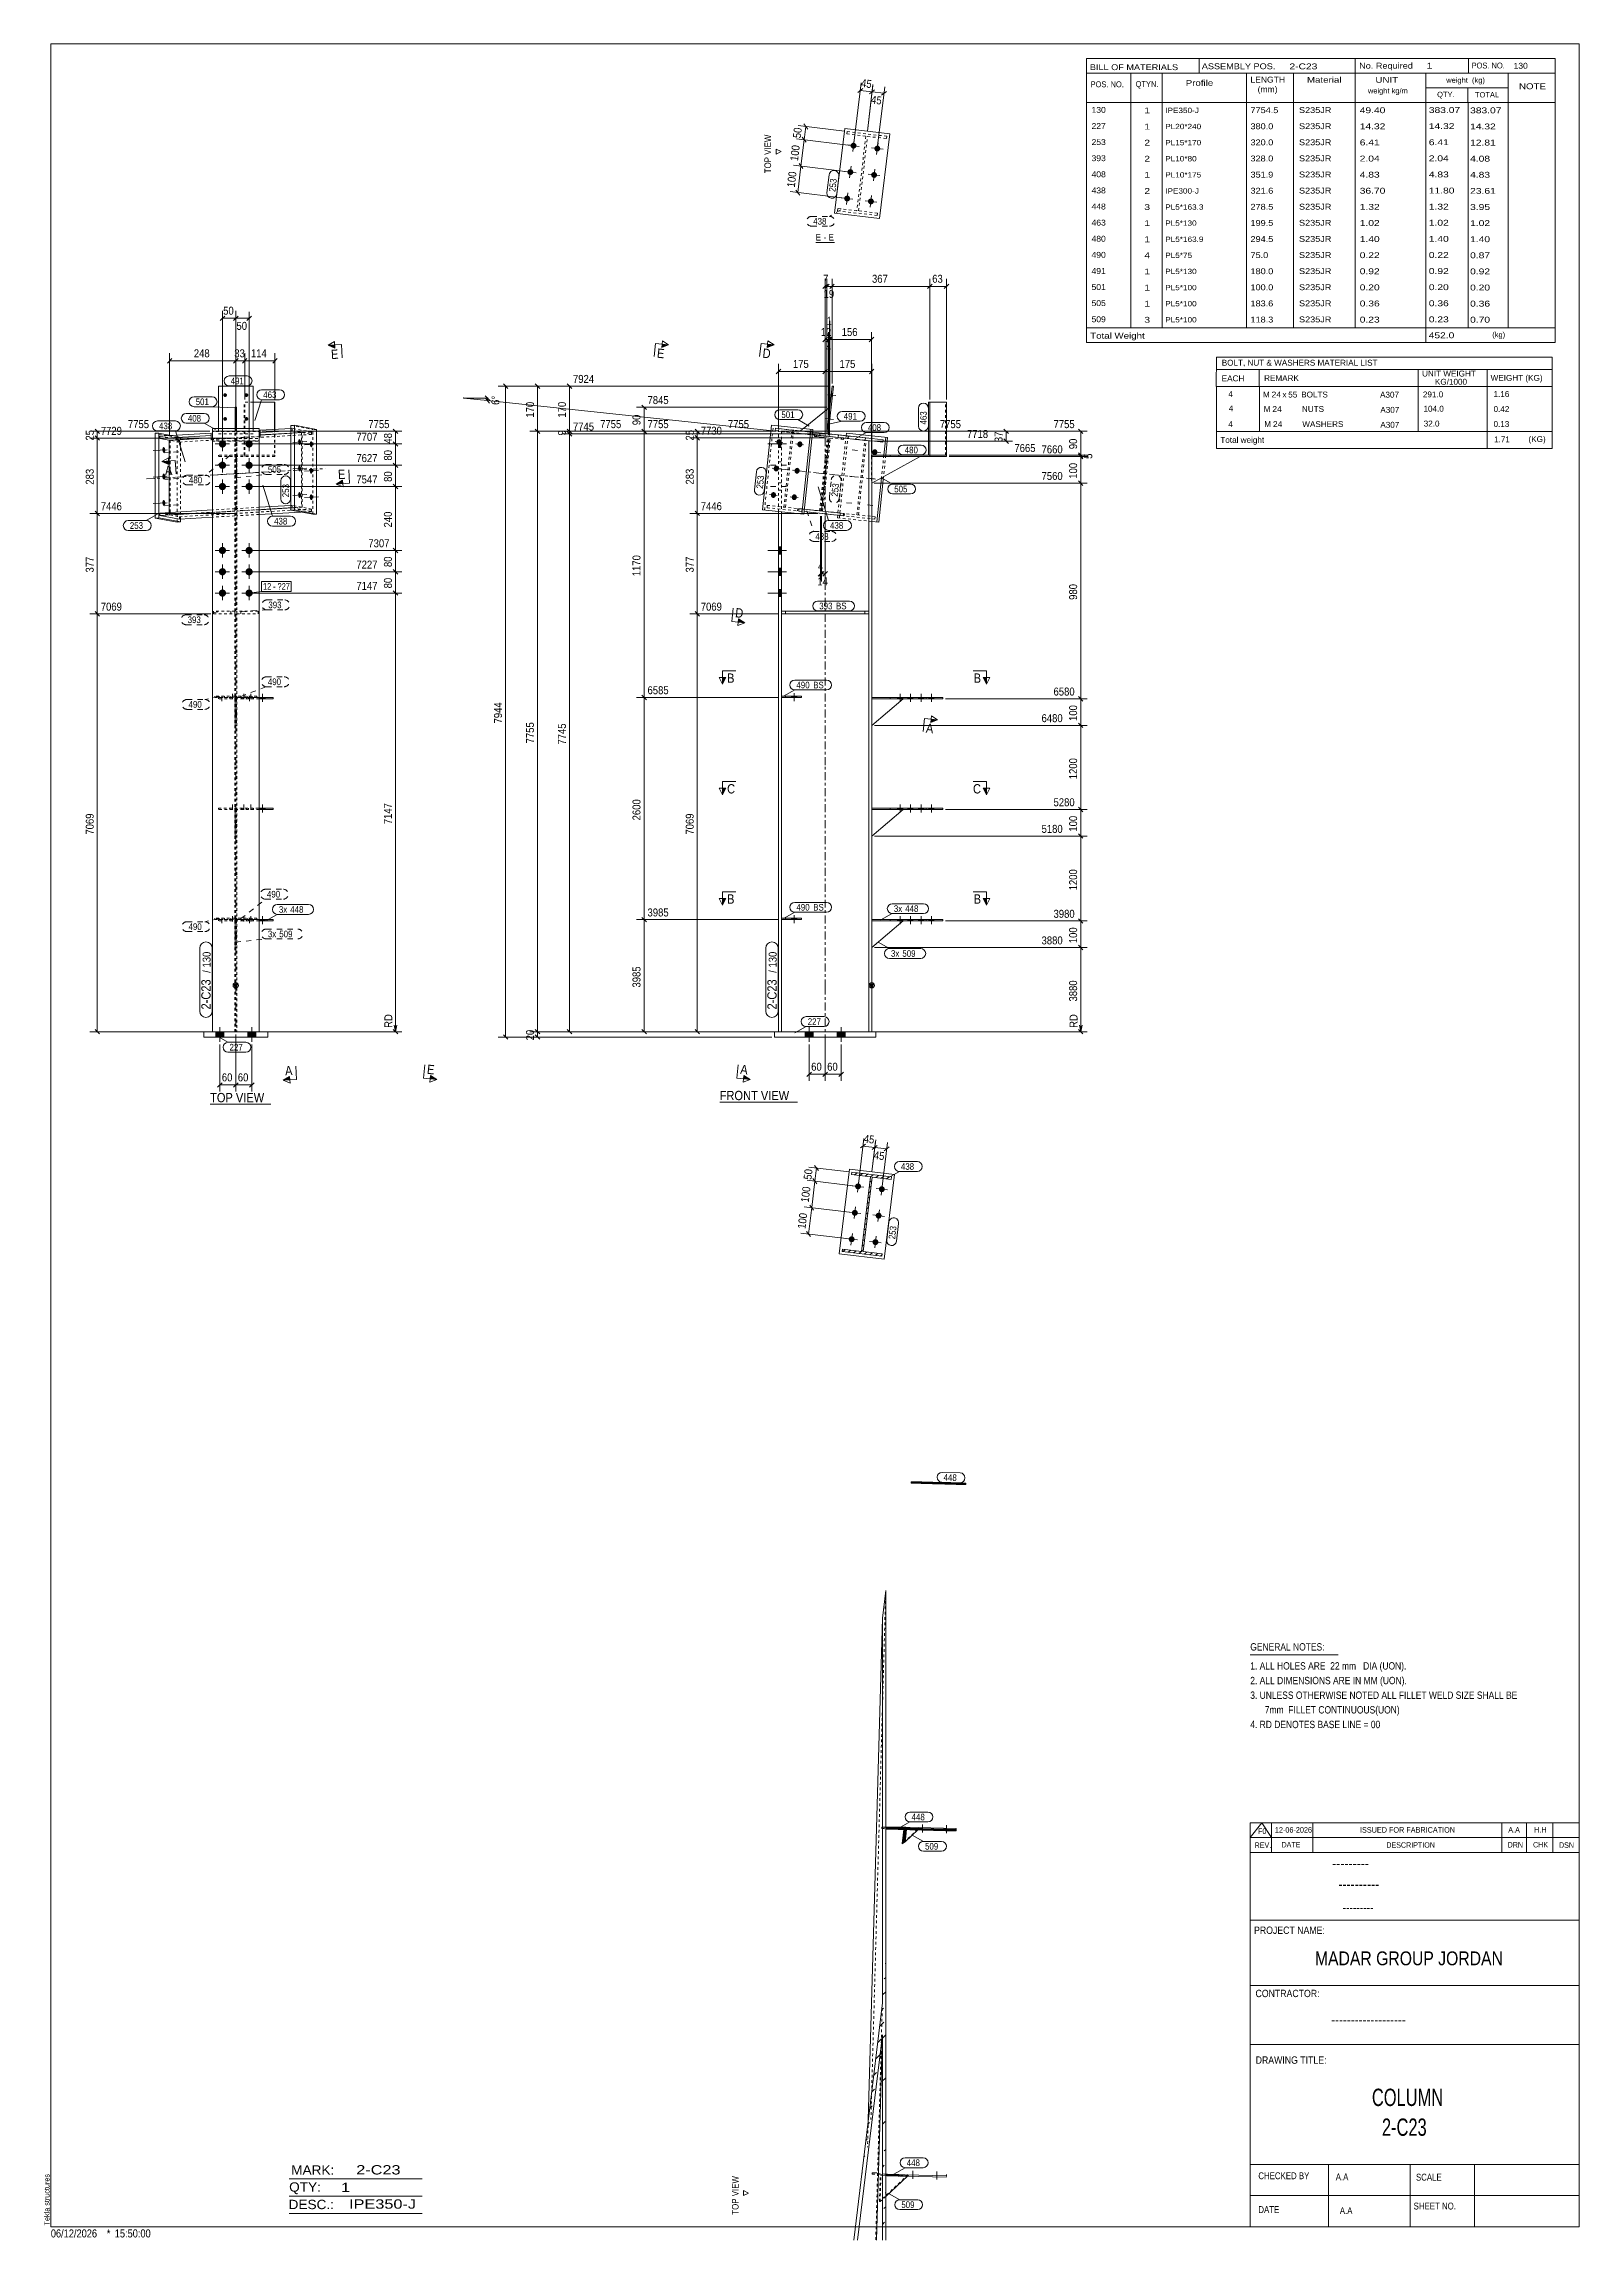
# Model space of a CAD drawing. Header units: millimetres. Extents: x 2 to 579, y 0 to 825.
import ezdxf

# ---------------------------------------------------------------- set-up
doc = ezdxf.new("R2010")
doc.units = ezdxf.units.MM
for name, pattern in [('XKITLINE00', [0]), ('XKITLINE01', [4, 1, -1, 1, -1]), ('XKITLINE02', [4, 2, -2]), ('XKITLINE03', [6, 3, -1, 1, -1])]:
    doc.linetypes.add(name, pattern=pattern)
for name, color, linetype, lineweight in [('Bolt', 3, 'Continuous', 0), ('BoltMark', 7, 'Continuous', 0), ('Dimensions', 7, 'Continuous', 0), ('DrawingSheet', 5, 'Continuous', 0), ('OtherObjectType', 7, 'Continuous', 0), ('Part', 2, 'Continuous', 0), ('PartMark', 7, 'Continuous', 0), ('Section', 6, 'Continuous', 0)]:
    doc.layers.add(name, color=color, linetype=linetype, lineweight=lineweight)
doc.styles.add('@ARIAL_UNICODE_MS_BOLD', font='ARIAL.TTF')
doc.styles.add('ARIAL', font='ARIAL.TTF')
doc.styles.add('ARIAL_NARROW', font='ARIALN.TTF')
doc.styles.add('COMIC_SANS_MS_BOLD', font='COMICBD.TTF')
doc.styles.add('SWIS721_EX_BT', font='ARIAL.TTF')
doc.styles.add('SWISSE', font='ARIAL.TTF')

# ---------------------------------------------------------------- blocks, each defined once
blk = doc.blocks.new('*A1')
at = {"layer": 'Part', "color": 7, "linetype": 'XKITLINE00', "lineweight": 0}
for p, q in [((318.53, 109.39), (318.58, 109.44)), ((318.39, 103.86), (318.58, 104.06)), ((317.39, 92.1), (318.58, 93.29)), ((318, 98.1), (318.58, 98.68)), ((316.99, 86.32), (317.78, 87.11)), ((315.52, 74.08), (318.58, 77.14)), ((316.25, 80.2), (317.92, 81.86)), ((314.78, 67.96), (317.35, 70.53)), ((314.04, 61.83), (315.17, 62.96)), ((317.15, 59.57), (318.58, 61)), ((312.56, 49.59), (313.43, 50.46)), ((313.3, 55.71), (314.31, 56.73)), ((311.82, 43.47), (312.54, 44.18)), ((317.33, 43.59), (318.33, 44.59)), ((311.08, 37.35), (311.63, 37.9)), ((318.05, 33.55), (318.58, 34.08)), ((309.61, 25.11), (309.81, 25.3)), ((310.35, 31.23), (310.72, 31.6)), ((317.33, 27.44), (318.02, 28.13)), ((308.87, 18.98), (308.9, 19.02)), ((318.36, 17.71), (318.58, 17.93)), ((317.88, 11.85), (318.58, 12.55)), ((317.33, 5.91), (318.17, 6.75))]:
    blk.add_line(p, q, dxfattribs=at)
blk = doc.blocks.new('*A2')
at = {"layer": 'Part', "color": 7, "linetype": 'XKITLINE00', "lineweight": 0}
for p, q in [((319.07, 24.2), (318.58, 24.71)), ((319, 24.2), (318.58, 24.64)), ((318.93, 24.2), (318.58, 24.57)), ((318.87, 24.2), (318.58, 24.5)), ((318.8, 24.2), (318.58, 24.43)), ((318.73, 24.21), (318.58, 24.36)), ((318.66, 24.21), (318.58, 24.29)), ((318.6, 24.21), (318.59, 24.22)), ((319.14, 24.19), (318.65, 24.71)), ((319.2, 24.19), (318.72, 24.71)), ((319.27, 24.19), (318.78, 24.7)), ((319.34, 24.19), (318.85, 24.7)), ((319.41, 24.19), (318.92, 24.7)), ((319.47, 24.18), (318.99, 24.7)), ((319.54, 24.18), (319.05, 24.7)), ((319.61, 24.18), (319.12, 24.7)), ((319.68, 24.18), (319.19, 24.69)), ((319.74, 24.18), (319.26, 24.69)), ((319.81, 24.18), (319.32, 24.69)), ((319.88, 24.17), (319.39, 24.69)), ((319.95, 24.17), (319.46, 24.69)), ((320.01, 24.17), (319.53, 24.68)), ((320.08, 24.17), (319.59, 24.68)), ((320.15, 24.17), (319.66, 24.68)), ((320.22, 24.16), (319.73, 24.68)), ((320.28, 24.16), (319.8, 24.68)), ((320.35, 24.16), (319.86, 24.67)), ((320.42, 24.16), (319.93, 24.67)), ((320.48, 24.16), (320, 24.67)), ((320.55, 24.15), (320.07, 24.67)), ((320.62, 24.15), (320.13, 24.67)), ((320.69, 24.15), (320.2, 24.67)), ((320.75, 24.15), (320.27, 24.66)), ((320.82, 24.15), (320.34, 24.66)), ((320.89, 24.14), (320.4, 24.66)), ((320.96, 24.14), (320.47, 24.66)), ((321.02, 24.14), (320.54, 24.66)), ((321.09, 24.14), (320.6, 24.65)), ((321.16, 24.14), (320.67, 24.65)), ((321.23, 24.14), (320.74, 24.65)), ((321.29, 24.13), (320.81, 24.65)), ((321.36, 24.13), (320.87, 24.65)), ((321.43, 24.13), (320.94, 24.64)), ((321.5, 24.13), (321.01, 24.64)), ((321.56, 24.13), (321.08, 24.64)), ((321.63, 24.12), (321.14, 24.64)), ((321.7, 24.12), (321.21, 24.64)), ((321.77, 24.12), (321.28, 24.63)), ((321.83, 24.12), (321.35, 24.63)), ((321.9, 24.12), (321.41, 24.63)), ((321.97, 24.11), (321.48, 24.63)), ((322.04, 24.11), (321.55, 24.63)), ((322.1, 24.11), (321.62, 24.63)), ((322.17, 24.11), (321.68, 24.62)), ((322.24, 24.11), (321.75, 24.62)), ((322.3, 24.11), (321.82, 24.62)), ((322.37, 24.1), (321.89, 24.62)), ((322.44, 24.1), (321.95, 24.62)), ((322.51, 24.1), (322.02, 24.61)), ((322.57, 24.1), (322.09, 24.61)), ((322.64, 24.1), (322.16, 24.61)), ((322.71, 24.09), (322.22, 24.61)), ((322.78, 24.09), (322.29, 24.61)), ((322.84, 24.09), (322.36, 24.6)), ((322.91, 24.09), (322.43, 24.6)), ((322.98, 24.09), (322.49, 24.6)), ((323.05, 24.08), (322.56, 24.6)), ((323.11, 24.08), (322.63, 24.6)), ((323.18, 24.08), (322.69, 24.59)), ((323.25, 24.08), (322.76, 24.59)), ((323.32, 24.08), (322.83, 24.59)), ((323.38, 24.07), (322.9, 24.59)), ((323.45, 24.07), (322.96, 24.59)), ((323.52, 24.07), (323.03, 24.59)), ((323.59, 24.07), (323.1, 24.58)), ((323.65, 24.07), (323.17, 24.58)), ((323.7, 24.09), (323.23, 24.58)), ((323.71, 24.15), (323.3, 24.58)), ((323.72, 24.21), (323.37, 24.58)), ((323.72, 24.27), (323.44, 24.57)), ((323.73, 24.33), (323.5, 24.57)), ((323.74, 24.39), (323.57, 24.57)), ((323.75, 24.45), (323.64, 24.57)), ((323.75, 24.52), (323.71, 24.57))]:
    blk.add_line(p, q, dxfattribs=at)
blk = doc.blocks.new('*A3')
at = {"layer": 'Part', "color": 7, "linetype": 'XKITLINE00', "lineweight": 0}
for p, q in [((324.75, 148.81), (325.92, 149.98)), ((324.77, 149.06), (325.95, 150.24)), ((324.8, 149.32), (325.98, 150.5)), ((324.83, 149.58), (326.01, 150.76)), ((324.86, 149.84), (326.04, 151.02)), ((324.89, 150.1), (326.07, 151.28)), ((324.92, 150.36), (326.1, 151.54)), ((324.96, 150.61), (326.14, 151.79)), ((324.99, 150.87), (326.17, 152.05)), ((325.02, 151.13), (326.2, 152.31)), ((325.05, 151.39), (326.23, 152.57)), ((325.08, 151.65), (326.26, 152.83)), ((325.11, 151.91), (326.29, 153.09)), ((325.14, 152.17), (326.3, 153.33)), ((325.17, 152.43), (326.19, 153.44)), ((325.21, 152.69), (326.08, 153.56)), ((325.24, 152.94), (325.96, 153.67)), ((325.27, 153.2), (325.85, 153.78)), ((325.3, 153.46), (325.73, 153.9)), ((325.33, 153.72), (325.62, 154.01)), ((325.36, 153.98), (325.51, 154.12)), ((325.51, 154.12), (325.61, 154.23)), ((325.54, 149.38), (325.89, 149.72)), ((325.62, 154.01), (325.84, 154.23)), ((325.73, 153.9), (326.06, 154.22)), ((325.85, 153.78), (326.28, 154.21)), ((325.96, 153.67), (326.42, 154.12)), ((326.08, 153.56), (326.39, 153.87)), ((326.19, 153.44), (326.35, 153.61)), ((326.3, 153.33), (326.32, 153.35))]:
    blk.add_line(p, q, dxfattribs=at)
blk = doc.blocks.new('*A4')
at = {"layer": 'Part', "color": 7, "linetype": 'XKITLINE00', "lineweight": 0}
for p, q in [((319.07, 154.42), (318.58, 154.93)), ((319, 154.42), (318.58, 154.86)), ((318.93, 154.42), (318.58, 154.79)), ((318.87, 154.42), (318.58, 154.72)), ((318.8, 154.42), (318.58, 154.65)), ((318.73, 154.43), (318.58, 154.58)), ((318.66, 154.43), (318.61, 154.48)), ((319.14, 154.41), (318.65, 154.93)), ((319.2, 154.41), (318.72, 154.93)), ((319.27, 154.41), (318.78, 154.92)), ((319.34, 154.41), (318.85, 154.92)), ((319.41, 154.41), (318.92, 154.92)), ((319.47, 154.4), (318.99, 154.92)), ((319.54, 154.4), (319.05, 154.92)), ((319.61, 154.4), (319.12, 154.92)), ((319.68, 154.4), (319.19, 154.91)), ((319.74, 154.4), (319.26, 154.91)), ((319.81, 154.4), (319.32, 154.91)), ((319.88, 154.39), (319.39, 154.91)), ((319.95, 154.39), (319.46, 154.91)), ((320.01, 154.39), (319.53, 154.9)), ((320.08, 154.39), (319.59, 154.9)), ((320.15, 154.39), (319.66, 154.9)), ((320.22, 154.38), (319.73, 154.9)), ((320.28, 154.38), (319.8, 154.9)), ((320.35, 154.38), (319.86, 154.89)), ((320.42, 154.38), (319.93, 154.89)), ((320.48, 154.38), (320, 154.89)), ((320.55, 154.37), (320.07, 154.89)), ((320.62, 154.37), (320.13, 154.89)), ((320.69, 154.37), (320.2, 154.89)), ((320.75, 154.37), (320.27, 154.88)), ((320.82, 154.37), (320.34, 154.88)), ((320.89, 154.37), (320.4, 154.88)), ((320.96, 154.36), (320.47, 154.88)), ((321.02, 154.36), (320.54, 154.88)), ((321.09, 154.36), (320.61, 154.87)), ((321.16, 154.36), (320.67, 154.87)), ((321.23, 154.36), (320.74, 154.87)), ((321.29, 154.35), (320.81, 154.87)), ((321.36, 154.35), (320.87, 154.87)), ((321.43, 154.35), (320.94, 154.86)), ((321.5, 154.35), (321.01, 154.86)), ((321.56, 154.35), (321.08, 154.86)), ((321.63, 154.34), (321.14, 154.86)), ((321.7, 154.34), (321.21, 154.86)), ((321.77, 154.34), (321.28, 154.85)), ((321.83, 154.34), (321.35, 154.85)), ((321.9, 154.34), (321.41, 154.85)), ((321.97, 154.33), (321.48, 154.85)), ((322.04, 154.33), (321.55, 154.85)), ((322.1, 154.33), (321.62, 154.85)), ((322.17, 154.33), (321.68, 154.84)), ((322.24, 154.33), (321.75, 154.84)), ((322.3, 154.33), (321.82, 154.84)), ((322.37, 154.32), (321.89, 154.84)), ((322.44, 154.32), (321.95, 154.84)), ((322.51, 154.32), (322.02, 154.83)), ((322.57, 154.32), (322.09, 154.83)), ((322.64, 154.32), (322.16, 154.83)), ((322.71, 154.31), (322.22, 154.83)), ((322.78, 154.31), (322.29, 154.83)), ((322.84, 154.31), (322.36, 154.82)), ((322.91, 154.31), (322.43, 154.82)), ((322.98, 154.31), (322.49, 154.82)), ((323.05, 154.3), (322.56, 154.82)), ((323.11, 154.3), (322.63, 154.82)), ((323.18, 154.3), (322.69, 154.82)), ((323.25, 154.3), (322.76, 154.81)), ((323.32, 154.3), (322.83, 154.81)), ((323.38, 154.29), (322.9, 154.81)), ((323.45, 154.29), (322.96, 154.81)), ((323.52, 154.29), (323.03, 154.81)), ((323.59, 154.29), (323.1, 154.8)), ((323.65, 154.29), (323.17, 154.8)), ((323.72, 154.29), (323.23, 154.8)), ((323.79, 154.28), (323.3, 154.8)), ((323.86, 154.28), (323.37, 154.8)), ((323.92, 154.28), (323.44, 154.79)), ((323.99, 154.28), (323.5, 154.79)), ((324.06, 154.28), (323.57, 154.79)), ((324.13, 154.27), (323.64, 154.79)), ((324.19, 154.27), (323.71, 154.79)), ((324.26, 154.27), (323.77, 154.78)), ((324.33, 154.27), (323.84, 154.78)), ((324.39, 154.27), (323.91, 154.78)), ((324.46, 154.26), (323.98, 154.78)), ((324.53, 154.26), (324.04, 154.78)), ((324.6, 154.26), (324.11, 154.78)), ((324.66, 154.26), (324.18, 154.77)), ((324.73, 154.26), (324.25, 154.77)), ((324.8, 154.26), (324.31, 154.77)), ((324.87, 154.25), (324.38, 154.77)), ((324.93, 154.25), (324.45, 154.77)), ((325, 154.25), (324.51, 154.76)), ((325.07, 154.25), (324.58, 154.76)), ((325.14, 154.25), (324.65, 154.76)), ((325.2, 154.24), (324.72, 154.76)), ((325.27, 154.24), (324.78, 154.76)), ((325.34, 154.24), (324.85, 154.75)), ((325.41, 154.24), (324.92, 154.75)), ((325.47, 154.24), (324.99, 154.75)), ((325.54, 154.23), (325.05, 154.75)), ((325.61, 154.23), (325.12, 154.75)), ((325.68, 154.23), (325.19, 154.75)), ((325.74, 154.23), (325.26, 154.74)), ((325.81, 154.23), (325.32, 154.74)), ((325.88, 154.22), (325.39, 154.74)), ((325.95, 154.22), (325.46, 154.74)), ((326.01, 154.22), (325.53, 154.74)), ((326.08, 154.22), (325.59, 154.73)), ((326.15, 154.22), (325.66, 154.73)), ((326.21, 154.22), (325.73, 154.73)), ((326.28, 154.21), (325.8, 154.73)), ((326.35, 154.21), (325.86, 154.73)), ((326.42, 154.21), (325.93, 154.72)), ((326.48, 154.21), (326, 154.72)), ((326.55, 154.21), (326.07, 154.72)), ((326.62, 154.2), (326.13, 154.72)), ((326.69, 154.2), (326.2, 154.72)), ((326.75, 154.2), (326.27, 154.71)), ((326.82, 154.2), (326.34, 154.71)), ((326.89, 154.2), (326.4, 154.71)), ((326.96, 154.19), (326.47, 154.71)), ((327.02, 154.19), (326.54, 154.71)), ((327.09, 154.19), (326.6, 154.71)), ((327.16, 154.19), (326.67, 154.7)), ((327.23, 154.19), (326.74, 154.7)), ((327.29, 154.19), (326.81, 154.7)), ((327.36, 154.18), (326.87, 154.7)), ((327.43, 154.18), (326.94, 154.7)), ((327.5, 154.18), (327.01, 154.69)), ((327.56, 154.18), (327.08, 154.69)), ((327.63, 154.18), (327.14, 154.69)), ((327.7, 154.17), (327.21, 154.69)), ((327.77, 154.17), (327.28, 154.69)), ((327.83, 154.17), (327.35, 154.68)), ((327.9, 154.17), (327.41, 154.68)), ((327.97, 154.17), (327.48, 154.68)), ((328.03, 154.16), (327.55, 154.68)), ((328.1, 154.16), (327.62, 154.68)), ((328.17, 154.16), (327.68, 154.67)), ((328.24, 154.16), (327.75, 154.67)), ((328.3, 154.16), (327.82, 154.67)), ((328.37, 154.15), (327.89, 154.67)), ((328.44, 154.15), (327.95, 154.67)), ((328.51, 154.15), (328.02, 154.67)), ((328.57, 154.15), (328.09, 154.66)), ((328.64, 154.15), (328.16, 154.66)), ((328.71, 154.15), (328.22, 154.66)), ((328.78, 154.14), (328.29, 154.66)), ((328.84, 154.14), (328.36, 154.66)), ((328.91, 154.14), (328.42, 154.65)), ((328.98, 154.14), (328.49, 154.65)), ((329.05, 154.14), (328.56, 154.65)), ((329.11, 154.13), (328.63, 154.65)), ((329.18, 154.13), (328.69, 154.65)), ((329.25, 154.13), (328.76, 154.64)), ((329.32, 154.13), (328.83, 154.64)), ((329.38, 154.13), (328.9, 154.64)), ((329.45, 154.12), (328.96, 154.64)), ((329.52, 154.12), (329.03, 154.64)), ((329.59, 154.12), (329.1, 154.64)), ((329.65, 154.12), (329.17, 154.63)), ((329.72, 154.12), (329.23, 154.63)), ((329.79, 154.11), (329.3, 154.63)), ((329.86, 154.11), (329.37, 154.63)), ((329.92, 154.11), (329.44, 154.63)), ((329.99, 154.11), (329.5, 154.62)), ((330.06, 154.11), (329.57, 154.62)), ((330.12, 154.11), (329.64, 154.62)), ((330.19, 154.1), (329.71, 154.62)), ((330.26, 154.1), (329.77, 154.62)), ((330.33, 154.1), (329.84, 154.61)), ((330.39, 154.1), (329.91, 154.61)), ((330.46, 154.1), (329.98, 154.61)), ((330.53, 154.09), (330.04, 154.61)), ((330.6, 154.09), (330.11, 154.61)), ((330.66, 154.09), (330.18, 154.6)), ((330.73, 154.09), (330.25, 154.6)), ((330.8, 154.09), (330.31, 154.6)), ((330.87, 154.08), (330.38, 154.6)), ((330.93, 154.08), (330.45, 154.6)), ((331, 154.08), (330.51, 154.6)), ((331.07, 154.08), (330.58, 154.59)), ((331.14, 154.08), (330.65, 154.59)), ((331.2, 154.08), (330.72, 154.59)), ((331.27, 154.07), (330.78, 154.59)), ((331.34, 154.07), (330.85, 154.59)), ((331.41, 154.07), (330.92, 154.58)), ((331.47, 154.07), (330.99, 154.58)), ((331.54, 154.07), (331.05, 154.58)), ((331.61, 154.06), (331.12, 154.58)), ((331.68, 154.06), (331.19, 154.58)), ((331.74, 154.06), (331.26, 154.57)), ((331.81, 154.06), (331.32, 154.57)), ((331.88, 154.06), (331.39, 154.57)), ((331.94, 154.05), (331.46, 154.57)), ((332.01, 154.05), (331.53, 154.57)), ((332.08, 154.05), (331.59, 154.57)), ((332.15, 154.05), (331.66, 154.56)), ((332.21, 154.05), (331.73, 154.56)), ((332.28, 154.04), (331.8, 154.56)), ((332.35, 154.04), (331.86, 154.56)), ((332.42, 154.04), (331.93, 154.56)), ((332.48, 154.04), (332, 154.55)), ((332.55, 154.04), (332.07, 154.55)), ((332.62, 154.04), (332.13, 154.55)), ((332.69, 154.03), (332.2, 154.55)), ((332.75, 154.03), (332.27, 154.55)), ((332.82, 154.03), (332.33, 154.54)), ((332.89, 154.03), (332.4, 154.54)), ((332.96, 154.03), (332.47, 154.54)), ((333.02, 154.02), (332.54, 154.54)), ((333.09, 154.02), (332.6, 154.54)), ((333.16, 154.02), (332.67, 154.53)), ((333.23, 154.02), (332.74, 154.53)), ((333.29, 154.02), (332.81, 154.53)), ((333.36, 154.01), (332.87, 154.53)), ((333.43, 154.01), (332.94, 154.53)), ((333.5, 154.01), (333.01, 154.53)), ((333.56, 154.01), (333.08, 154.52)), ((333.63, 154.01), (333.14, 154.52)), ((333.7, 154.01), (333.21, 154.52)), ((333.77, 154), (333.28, 154.52)), ((333.83, 154), (333.35, 154.52)), ((333.9, 154), (333.41, 154.51)), ((333.97, 154), (333.48, 154.51)), ((334.03, 154), (333.55, 154.51)), ((334.1, 153.99), (333.62, 154.51)), ((334.17, 153.99), (333.68, 154.51)), ((334.24, 153.99), (333.75, 154.5)), ((334.3, 153.99), (333.82, 154.5)), ((334.37, 153.99), (333.89, 154.5)), ((334.44, 153.98), (333.95, 154.5)), ((334.51, 153.98), (334.02, 154.5)), ((334.57, 153.98), (334.09, 154.49)), ((334.64, 153.98), (334.16, 154.49)), ((334.71, 153.98), (334.22, 154.49)), ((334.78, 153.97), (334.29, 154.49)), ((334.84, 153.97), (334.36, 154.49)), ((334.91, 153.97), (334.42, 154.49)), ((334.98, 153.97), (334.49, 154.48)), ((335.05, 153.97), (334.56, 154.48)), ((335.11, 153.97), (334.63, 154.48)), ((335.18, 153.96), (334.69, 154.48)), ((335.25, 153.96), (334.76, 154.48)), ((335.32, 153.96), (334.83, 154.47)), ((335.38, 153.96), (334.9, 154.47)), ((335.45, 153.96), (334.96, 154.47)), ((335.52, 153.95), (335.03, 154.47)), ((335.59, 153.95), (335.1, 154.47)), ((335.65, 153.95), (335.17, 154.46)), ((335.72, 153.95), (335.23, 154.46)), ((335.79, 153.95), (335.3, 154.46)), ((335.85, 153.94), (335.37, 154.46)), ((335.92, 153.94), (335.44, 154.46)), ((335.99, 153.94), (335.5, 154.46)), ((336.06, 153.94), (335.57, 154.45)), ((336.12, 153.94), (335.64, 154.45)), ((336.19, 153.93), (335.71, 154.45)), ((336.26, 153.93), (335.77, 154.45)), ((336.33, 153.93), (335.84, 154.45)), ((336.39, 153.93), (335.91, 154.44)), ((336.46, 153.93), (335.98, 154.44)), ((336.53, 153.93), (336.04, 154.44)), ((336.6, 153.92), (336.11, 154.44)), ((336.66, 153.92), (336.18, 154.44)), ((336.73, 153.92), (336.24, 154.43)), ((336.8, 153.92), (336.31, 154.43)), ((336.87, 153.92), (336.38, 154.43)), ((336.93, 153.91), (336.45, 154.43)), ((337, 153.91), (336.51, 154.43)), ((337.07, 153.91), (336.58, 154.42)), ((337.14, 153.91), (336.65, 154.42)), ((337.2, 153.91), (336.72, 154.42)), ((337.27, 153.9), (336.78, 154.42)), ((337.34, 153.9), (336.85, 154.42)), ((337.41, 153.9), (336.92, 154.42)), ((337.47, 153.9), (336.99, 154.41)), ((337.54, 153.9), (337.05, 154.41)), ((337.61, 153.9), (337.12, 154.41)), ((337.68, 153.89), (337.19, 154.41)), ((337.74, 153.89), (337.26, 154.41)), ((337.81, 153.89), (337.32, 154.4)), ((337.88, 153.89), (337.39, 154.4)), ((337.94, 153.89), (337.46, 154.4)), ((338.01, 153.88), (337.53, 154.4)), ((338.08, 153.88), (337.59, 154.4)), ((338.15, 153.88), (337.66, 154.39)), ((338.21, 153.88), (337.73, 154.39)), ((338.28, 153.88), (337.8, 154.39)), ((338.35, 153.87), (337.86, 154.39)), ((338.42, 153.87), (337.93, 154.39)), ((338.48, 153.87), (338, 154.39)), ((338.55, 153.87), (338.07, 154.38)), ((338.62, 153.87), (338.13, 154.38)), ((338.69, 153.86), (338.2, 154.38)), ((338.75, 153.86), (338.27, 154.38)), ((338.82, 153.86), (338.33, 154.38)), ((338.89, 153.86), (338.4, 154.37)), ((338.96, 153.86), (338.47, 154.37)), ((339.02, 153.86), (338.54, 154.37)), ((339.09, 153.85), (338.6, 154.37)), ((339.16, 153.85), (338.67, 154.37)), ((339.23, 153.85), (338.74, 154.36)), ((339.29, 153.85), (338.81, 154.36)), ((339.33, 153.88), (338.87, 154.36)), ((339.37, 153.91), (338.94, 154.36)), ((339.4, 153.94), (339.01, 154.36)), ((339.44, 153.97), (339.08, 154.35)), ((339.47, 154.01), (339.14, 154.35)), ((339.5, 154.04), (339.21, 154.35)), ((339.54, 154.07), (339.28, 154.35)), ((339.36, 153.85), (339.33, 153.88)), ((339.57, 154.11), (339.35, 154.35)), ((339.43, 153.84), (339.37, 153.91)), ((339.5, 153.84), (339.4, 153.94)), ((339.61, 154.14), (339.41, 154.35)), ((339.56, 153.84), (339.44, 153.97)), ((339.63, 153.84), (339.47, 154.01)), ((339.64, 154.17), (339.48, 154.34)), ((339.7, 153.84), (339.5, 154.04)), ((339.76, 153.83), (339.54, 154.07)), ((339.68, 154.2), (339.55, 154.34)), ((339.83, 153.83), (339.57, 154.11)), ((339.9, 153.83), (339.61, 154.14)), ((339.71, 154.24), (339.62, 154.34)), ((339.97, 153.83), (339.64, 154.17)), ((339.75, 154.27), (339.68, 154.34)), ((340.03, 153.83), (339.68, 154.2)), ((340.1, 153.83), (339.71, 154.24)), ((339.78, 154.3), (339.75, 154.34)), ((340.17, 153.82), (339.75, 154.27)), ((340.24, 153.82), (339.78, 154.3)), ((340.3, 153.82), (339.82, 154.33)), ((340.37, 153.82), (339.89, 154.33)), ((340.44, 153.82), (339.95, 154.33)), ((340.51, 153.81), (340.02, 154.33)), ((340.57, 153.81), (340.09, 154.33)), ((340.64, 153.81), (340.15, 154.32)), ((340.71, 153.81), (340.22, 154.32)), ((340.78, 153.81), (340.29, 154.32)), ((340.84, 153.8), (340.36, 154.32)), ((340.91, 153.8), (340.42, 154.32)), ((340.98, 153.8), (340.49, 154.32)), ((341.05, 153.8), (340.56, 154.31)), ((341.11, 153.8), (340.63, 154.31)), ((341.18, 153.79), (340.69, 154.31)), ((341.25, 153.79), (340.76, 154.31)), ((341.32, 153.79), (340.83, 154.31)), ((341.38, 153.79), (340.9, 154.3)), ((341.45, 153.79), (340.96, 154.3)), ((341.52, 153.79), (341.03, 154.3)), ((341.59, 153.78), (341.1, 154.3)), ((341.65, 153.78), (341.17, 154.3)), ((341.72, 153.78), (341.23, 154.29)), ((341.79, 153.78), (341.3, 154.29)), ((341.85, 153.78), (341.37, 154.29)), ((341.92, 153.77), (341.44, 154.29)), ((341.99, 153.77), (341.5, 154.29)), ((342.06, 153.77), (341.57, 154.28)), ((342.12, 153.77), (341.64, 154.28)), ((342.19, 153.77), (341.71, 154.28)), ((342.26, 153.76), (341.77, 154.28)), ((342.33, 153.76), (341.84, 154.28)), ((342.39, 153.76), (341.91, 154.28)), ((342.46, 153.76), (341.98, 154.27)), ((342.53, 153.76), (342.04, 154.27)), ((342.6, 153.76), (342.11, 154.27)), ((342.66, 153.75), (342.18, 154.27)), ((342.73, 153.75), (342.24, 154.27)), ((342.8, 153.75), (342.31, 154.26)), ((342.87, 153.75), (342.38, 154.26)), ((342.93, 153.75), (342.45, 154.26)), ((343, 153.74), (342.51, 154.26)), ((343.07, 153.74), (342.58, 154.26)), ((343.14, 153.74), (342.65, 154.25)), ((343.2, 153.74), (342.72, 154.25)), ((343.27, 153.74), (342.78, 154.25)), ((343.34, 153.73), (342.85, 154.25)), ((343.41, 153.73), (342.92, 154.25)), ((343.47, 153.73), (342.99, 154.24)), ((343.54, 153.73), (343.05, 154.24)), ((343.61, 153.73), (343.12, 154.24)), ((343.67, 153.72), (343.19, 154.24)), ((343.74, 153.72), (343.26, 154.24)), ((343.81, 153.72), (343.32, 154.24)), ((343.88, 153.72), (343.39, 154.23)), ((343.94, 153.72), (343.46, 154.23)), ((344.01, 153.72), (343.53, 154.23)), ((344.08, 153.71), (343.59, 154.23)), ((344.15, 153.71), (343.66, 154.23)), ((344.21, 153.71), (343.73, 154.22)), ((344.28, 153.71), (343.8, 154.22)), ((344.35, 153.71), (343.86, 154.22)), ((344.42, 153.7), (343.93, 154.22)), ((344.48, 153.7), (344, 154.22)), ((344.55, 153.7), (344.06, 154.21)), ((344.62, 153.7), (344.13, 154.21)), ((344.69, 153.7), (344.2, 154.21)), ((344.75, 153.69), (344.27, 154.21)), ((344.82, 153.69), (344.33, 154.21)), ((344.89, 153.69), (344.4, 154.21)), ((344.96, 153.69), (344.47, 154.2)), ((344.99, 153.72), (344.54, 154.2)), ((344.99, 153.79), (344.6, 154.2)), ((345, 153.85), (344.67, 154.2)), ((345, 153.92), (344.74, 154.2)), ((345, 153.99), (344.81, 154.19)), ((345, 154.06), (344.88, 154.19)), ((345, 154.12), (344.94, 154.19))]:
    blk.add_line(p, q, dxfattribs=at)
blk = doc.blocks.new('*A5')
at = {"layer": 'Part', "color": 7, "linetype": 'XKITLINE00', "lineweight": 0}
for p, q in [((328.33, 284.38), (328.14, 284.57)), ((328.26, 284.38), (328.14, 284.51)), ((328.4, 284.37), (328.15, 284.63)), ((328.47, 284.37), (328.16, 284.7)), ((328.6, 284.37), (328.17, 284.82)), ((328.53, 284.37), (328.17, 284.76)), ((328.67, 284.37), (328.18, 284.88)), ((328.74, 284.36), (328.25, 284.88)), ((328.8, 284.36), (328.32, 284.88)), ((328.87, 284.36), (328.38, 284.88)), ((328.94, 284.36), (328.45, 284.87)), ((329.01, 284.36), (328.52, 284.87)), ((329.07, 284.36), (328.59, 284.87)), ((329.14, 284.35), (328.65, 284.87)), ((329.21, 284.35), (328.72, 284.87)), ((329.27, 284.35), (328.79, 284.86)), ((329.34, 284.35), (328.86, 284.86)), ((329.41, 284.35), (328.92, 284.86)), ((329.48, 284.34), (328.99, 284.86)), ((329.54, 284.34), (329.06, 284.86)), ((329.61, 284.34), (329.13, 284.85)), ((329.68, 284.34), (329.19, 284.85)), ((329.75, 284.34), (329.26, 284.85)), ((329.81, 284.33), (329.33, 284.85)), ((329.88, 284.33), (329.4, 284.85)), ((329.95, 284.33), (329.46, 284.85)), ((330.02, 284.33), (329.53, 284.84)), ((330.08, 284.33), (329.6, 284.84)), ((330.15, 284.32), (329.66, 284.84)), ((330.22, 284.32), (329.73, 284.84)), ((330.29, 284.32), (329.8, 284.84)), ((330.35, 284.32), (329.87, 284.83)), ((330.42, 284.32), (329.93, 284.83)), ((330.49, 284.32), (330, 284.83)), ((330.56, 284.31), (330.07, 284.83)), ((330.62, 284.31), (330.14, 284.83)), ((330.69, 284.31), (330.2, 284.82)), ((330.76, 284.31), (330.27, 284.82)), ((330.83, 284.31), (330.34, 284.82)), ((330.89, 284.3), (330.41, 284.82)), ((330.96, 284.3), (330.47, 284.82)), ((331.03, 284.3), (330.54, 284.81)), ((331.09, 284.3), (330.61, 284.81)), ((331.16, 284.3), (330.68, 284.81)), ((331.23, 284.29), (330.74, 284.81)), ((331.3, 284.29), (330.81, 284.81)), ((331.36, 284.29), (330.88, 284.81)), ((331.43, 284.29), (330.95, 284.8)), ((331.5, 284.29), (331.01, 284.8)), ((331.57, 284.29), (331.08, 284.8)), ((331.63, 284.28), (331.15, 284.8)), ((331.7, 284.28), (331.22, 284.8)), ((331.77, 284.28), (331.28, 284.79)), ((331.84, 284.28), (331.35, 284.79)), ((331.9, 284.28), (331.42, 284.79)), ((331.97, 284.27), (331.48, 284.79)), ((332.04, 284.27), (331.55, 284.79)), ((332.11, 284.27), (331.62, 284.78)), ((332.17, 284.27), (331.69, 284.78)), ((332.24, 284.27), (331.75, 284.78)), ((332.31, 284.26), (331.82, 284.78)), ((332.38, 284.26), (331.89, 284.78)), ((332.44, 284.26), (331.96, 284.78)), ((332.51, 284.26), (332.02, 284.77)), ((332.58, 284.26), (332.09, 284.77)), ((332.65, 284.25), (332.16, 284.77)), ((332.71, 284.25), (332.23, 284.77)), ((332.78, 284.25), (332.29, 284.77)), ((332.85, 284.25), (332.36, 284.76)), ((332.92, 284.25), (332.43, 284.76)), ((332.98, 284.25), (332.5, 284.76)), ((333.05, 284.24), (332.56, 284.76)), ((333.12, 284.24), (332.63, 284.76)), ((333.18, 284.24), (332.7, 284.75)), ((333.25, 284.24), (332.77, 284.75)), ((333.32, 284.24), (332.83, 284.75)), ((333.39, 284.23), (332.9, 284.75)), ((333.45, 284.23), (332.97, 284.75)), ((333.52, 284.23), (333.04, 284.74)), ((333.59, 284.23), (333.1, 284.74)), ((333.66, 284.23), (333.17, 284.74)), ((333.72, 284.22), (333.24, 284.74)), ((333.79, 284.22), (333.31, 284.74)), ((333.86, 284.22), (333.37, 284.74)), ((333.93, 284.22), (333.44, 284.73)), ((333.99, 284.22), (333.51, 284.73)), ((334.06, 284.22), (333.57, 284.73)), ((334.13, 284.21), (333.64, 284.73)), ((334.2, 284.21), (333.71, 284.73)), ((334.26, 284.21), (333.78, 284.72)), ((334.33, 284.21), (333.84, 284.72)), ((334.4, 284.21), (333.91, 284.72)), ((334.47, 284.2), (333.98, 284.72)), ((334.53, 284.2), (334.05, 284.72)), ((334.6, 284.2), (334.11, 284.71)), ((334.67, 284.2), (334.18, 284.71)), ((334.74, 284.2), (334.25, 284.71)), ((334.8, 284.19), (334.32, 284.71)), ((334.87, 284.19), (334.38, 284.71)), ((334.94, 284.19), (334.45, 284.7)), ((335, 284.19), (334.52, 284.7)), ((335.07, 284.19), (334.59, 284.7)), ((335.14, 284.18), (334.65, 284.7)), ((335.21, 284.18), (334.72, 284.7)), ((335.27, 284.18), (334.79, 284.7)), ((335.34, 284.18), (334.86, 284.69)), ((335.41, 284.18), (334.92, 284.69)), ((335.48, 284.18), (334.99, 284.69)), ((335.54, 284.17), (335.06, 284.69)), ((335.61, 284.17), (335.13, 284.69)), ((335.68, 284.17), (335.19, 284.68)), ((335.75, 284.17), (335.26, 284.68)), ((335.81, 284.17), (335.33, 284.68)), ((335.88, 284.16), (335.39, 284.68)), ((335.95, 284.16), (335.46, 284.68)), ((336.02, 284.16), (335.53, 284.67)), ((336.08, 284.16), (335.6, 284.67)), ((336.15, 284.16), (335.66, 284.67)), ((336.22, 284.15), (335.73, 284.67)), ((336.29, 284.15), (335.8, 284.67)), ((336.35, 284.15), (335.87, 284.67)), ((336.42, 284.15), (335.93, 284.66)), ((336.49, 284.15), (336, 284.66)), ((336.56, 284.14), (336.07, 284.66)), ((336.62, 284.14), (336.14, 284.66)), ((336.69, 284.14), (336.2, 284.66)), ((336.76, 284.14), (336.27, 284.65)), ((336.83, 284.14), (336.34, 284.65)), ((336.89, 284.14), (336.41, 284.65)), ((336.96, 284.13), (336.47, 284.65)), ((337.03, 284.13), (336.54, 284.65)), ((337.09, 284.13), (336.61, 284.64)), ((337.16, 284.13), (336.68, 284.64)), ((337.23, 284.13), (336.74, 284.64)), ((337.3, 284.12), (336.81, 284.64)), ((337.36, 284.12), (336.88, 284.64)), ((337.43, 284.12), (336.95, 284.63)), ((337.5, 284.12), (337.01, 284.63)), ((337.57, 284.12), (337.08, 284.63)), ((337.63, 284.11), (337.15, 284.63)), ((337.7, 284.11), (337.22, 284.63)), ((337.77, 284.11), (337.28, 284.63)), ((337.84, 284.11), (337.35, 284.62)), ((337.9, 284.11), (337.42, 284.62)), ((337.97, 284.11), (337.48, 284.62)), ((338.04, 284.1), (337.55, 284.62)), ((338.11, 284.1), (337.62, 284.62)), ((338.17, 284.1), (337.69, 284.61)), ((338.24, 284.1), (337.75, 284.61)), ((338.31, 284.1), (337.82, 284.61)), ((338.38, 284.09), (337.89, 284.61)), ((338.44, 284.09), (337.96, 284.61)), ((338.51, 284.09), (338.02, 284.6)), ((338.58, 284.09), (338.09, 284.6)), ((338.65, 284.09), (338.16, 284.6)), ((338.71, 284.08), (338.23, 284.6)), ((338.78, 284.08), (338.29, 284.6)), ((338.85, 284.08), (338.36, 284.6)), ((338.91, 284.08), (338.43, 284.59)), ((338.98, 284.08), (338.5, 284.59)), ((339.05, 284.07), (338.56, 284.59)), ((339.12, 284.07), (338.63, 284.59)), ((339.18, 284.07), (338.7, 284.59)), ((339.25, 284.07), (338.77, 284.58)), ((339.32, 284.07), (338.83, 284.58)), ((339.39, 284.07), (338.9, 284.58)), ((339.45, 284.06), (338.97, 284.58)), ((339.52, 284.06), (339.04, 284.58)), ((339.59, 284.06), (339.1, 284.57)), ((339.66, 284.06), (339.17, 284.57)), ((339.72, 284.06), (339.24, 284.57)), ((339.79, 284.05), (339.3, 284.57)), ((339.86, 284.05), (339.37, 284.57)), ((339.93, 284.05), (339.44, 284.56)), ((339.99, 284.05), (339.51, 284.56)), ((340.06, 284.05), (339.57, 284.56)), ((340.13, 284.04), (339.64, 284.56)), ((340.2, 284.04), (339.71, 284.56)), ((340.26, 284.04), (339.78, 284.56)), ((340.33, 284.04), (339.84, 284.55)), ((340.4, 284.04), (339.91, 284.55)), ((340.47, 284.04), (339.98, 284.55)), ((340.53, 284.03), (340.05, 284.55)), ((340.6, 284.03), (340.11, 284.55)), ((340.67, 284.03), (340.18, 284.54)), ((340.74, 284.03), (340.25, 284.54)), ((340.8, 284.03), (340.32, 284.54)), ((340.87, 284.02), (340.38, 284.54)), ((340.94, 284.02), (340.45, 284.54)), ((341, 284.02), (340.52, 284.53)), ((341.07, 284.02), (340.59, 284.53)), ((341.14, 284.02), (340.65, 284.53)), ((341.21, 284.01), (340.72, 284.53)), ((341.27, 284.01), (340.79, 284.53)), ((341.34, 284.01), (340.86, 284.52)), ((341.41, 284.01), (340.92, 284.52)), ((341.48, 284.01), (340.99, 284.52)), ((341.54, 284), (341.06, 284.52)), ((341.61, 284), (341.13, 284.52)), ((341.68, 284), (341.19, 284.52)), ((341.75, 284), (341.26, 284.51)), ((341.81, 284), (341.33, 284.51)), ((341.88, 284), (341.39, 284.51)), ((341.95, 283.99), (341.46, 284.51)), ((342.02, 283.99), (341.53, 284.51)), ((342.08, 283.99), (341.6, 284.5)), ((342.15, 283.99), (341.66, 284.5)), ((342.22, 283.99), (341.73, 284.5)), ((342.29, 283.98), (341.8, 284.5)), ((342.35, 283.98), (341.87, 284.5)), ((342.42, 283.98), (341.93, 284.49)), ((342.49, 283.98), (342, 284.49)), ((342.56, 283.98), (342.07, 284.49)), ((342.62, 283.97), (342.14, 284.49)), ((342.69, 283.97), (342.2, 284.49)), ((342.76, 283.97), (342.27, 284.49)), ((342.82, 283.97), (342.34, 284.48)), ((342.89, 283.97), (342.41, 284.48)), ((342.96, 283.96), (342.47, 284.48)), ((343.03, 283.96), (342.54, 284.48)), ((343.09, 283.96), (342.61, 284.48)), ((343.16, 283.96), (342.68, 284.47)), ((343.23, 283.96), (342.74, 284.47)), ((343.3, 283.96), (342.81, 284.47)), ((343.36, 283.95), (342.88, 284.47)), ((343.43, 283.95), (342.95, 284.47)), ((343.5, 283.95), (343.01, 284.46)), ((343.57, 283.95), (343.08, 284.46)), ((343.63, 283.95), (343.15, 284.46)), ((343.7, 283.94), (343.21, 284.46)), ((343.77, 283.94), (343.28, 284.46)), ((343.84, 283.94), (343.35, 284.45)), ((343.9, 283.94), (343.42, 284.45)), ((343.97, 283.94), (343.48, 284.45)), ((344.04, 283.93), (343.55, 284.45)), ((344.11, 283.93), (343.62, 284.45)), ((344.17, 283.93), (343.69, 284.45)), ((344.24, 283.93), (343.75, 284.44)), ((344.31, 283.93), (343.82, 284.44)), ((344.38, 283.93), (343.89, 284.44)), ((344.44, 283.92), (343.96, 284.44)), ((344.51, 283.92), (344.02, 284.44)), ((344.58, 283.92), (344.09, 284.43)), ((344.65, 283.92), (344.16, 284.43)), ((344.71, 283.92), (344.23, 284.43)), ((344.78, 283.91), (344.29, 284.43)), ((344.85, 283.91), (344.36, 284.43)), ((344.91, 283.91), (344.43, 284.42)), ((344.98, 283.91), (344.5, 284.42)), ((345.05, 283.91), (344.56, 284.42)), ((345.12, 283.9), (344.63, 284.42)), ((345.18, 283.9), (344.7, 284.42)), ((345.25, 283.9), (344.77, 284.42)), ((345.32, 283.9), (344.83, 284.41)), ((345.39, 283.9), (344.9, 284.41)), ((345.45, 283.89), (344.97, 284.41)), ((345.52, 283.89), (345.03, 284.41)), ((345.59, 283.89), (345.1, 284.41)), ((345.66, 283.89), (345.17, 284.4)), ((345.72, 283.89), (345.24, 284.4)), ((345.79, 283.89), (345.3, 284.4)), ((345.86, 283.88), (345.37, 284.4)), ((345.93, 283.88), (345.44, 284.4)), ((345.99, 283.88), (345.51, 284.39)), ((346.06, 283.88), (345.57, 284.39)), ((346.13, 283.88), (345.64, 284.39)), ((346.2, 283.87), (345.71, 284.39)), ((346.26, 283.87), (345.78, 284.39)), ((346.33, 283.87), (345.84, 284.38)), ((346.4, 283.87), (345.91, 284.38)), ((346.47, 283.87), (345.98, 284.38)), ((346.53, 283.86), (346.05, 284.38)), ((346.6, 283.86), (346.11, 284.38)), ((346.67, 283.86), (346.18, 284.38)), ((346.73, 283.86), (346.25, 284.37)), ((346.8, 283.86), (346.32, 284.37)), ((346.87, 283.86), (346.38, 284.37)), ((346.94, 283.85), (346.45, 284.37)), ((347, 283.85), (346.52, 284.37)), ((347.07, 283.85), (346.59, 284.36)), ((347.14, 283.85), (346.65, 284.36)), ((347.21, 283.85), (346.72, 284.36)), ((347.27, 283.84), (346.79, 284.36)), ((347.34, 283.84), (346.86, 284.36)), ((347.41, 283.84), (346.92, 284.35)), ((347.48, 283.84), (346.99, 284.35)), ((347.54, 283.84), (347.06, 284.35)), ((347.61, 283.83), (347.12, 284.35)), ((347.68, 283.83), (347.19, 284.35)), ((347.75, 283.83), (347.26, 284.35)), ((347.81, 283.83), (347.33, 284.34)), ((347.88, 283.83), (347.39, 284.34)), ((347.95, 283.82), (347.46, 284.34)), ((348.02, 283.82), (347.53, 284.34)), ((348.08, 283.82), (347.6, 284.34)), ((348.15, 283.82), (347.66, 284.33)), ((348.22, 283.82), (347.73, 284.33)), ((348.29, 283.82), (347.8, 284.33)), ((348.35, 283.81), (347.87, 284.33)), ((348.42, 283.81), (347.93, 284.33)), ((348.49, 283.81), (348, 284.32)), ((348.55, 283.81), (348.07, 284.32)), ((348.62, 283.81), (348.14, 284.32)), ((348.65, 283.85), (348.2, 284.32)), ((348.65, 283.91), (348.27, 284.32)), ((348.65, 283.98), (348.34, 284.31)), ((348.65, 284.05), (348.41, 284.31)), ((348.66, 284.12), (348.47, 284.31)), ((348.66, 284.18), (348.54, 284.31)), ((348.64, 284.28), (348.61, 284.31))]:
    blk.add_line(p, q, dxfattribs=at)
blk = doc.blocks.new('*A6')
at = {"layer": 'Part', "color": 7, "linetype": 'XKITLINE00', "lineweight": 0}
for p, q in [((307.81, 400.91), (306.81, 400.13)), ((309.81, 400.67), (308.81, 399.88)), ((311.82, 400.43), (310.82, 399.64)), ((313.3, 397.96), (312.57, 397.39)), ((313.82, 400.19), (312.82, 399.39)), ((315.83, 399.94), (314.83, 399.16)), ((317.84, 399.7), (316.84, 398.92)), ((319.84, 399.46), (318.84, 398.67)), ((312.09, 387.93), (311.36, 387.36)), ((312.33, 389.93), (311.61, 389.36)), ((312.57, 391.94), (311.85, 391.37)), ((312.81, 393.94), (312.09, 393.38)), ((313.05, 395.95), (312.33, 395.38)), ((311.12, 379.9), (310.4, 379.33)), ((311.36, 381.91), (310.64, 381.34)), ((311.6, 383.91), (310.88, 383.35)), ((311.84, 385.92), (311.12, 385.35)), ((303.52, 372.12), (302.51, 371.33)), ((305.52, 371.88), (304.52, 371.09)), ((307.53, 371.63), (306.53, 370.85)), ((310.15, 371.88), (308.53, 370.61)), ((310.39, 373.88), (309.67, 373.32)), ((310.63, 375.89), (309.91, 375.32)), ((310.88, 377.9), (310.15, 377.33)), ((311.54, 371.15), (310.54, 370.37)), ((313.55, 370.91), (312.54, 370.12)), ((315.55, 370.67), (314.55, 369.88)), ((317.17, 370.12), (316.56, 369.64))]:
    blk.add_line(p, q, dxfattribs=at)
blk = doc.blocks.new('*A7')
at = {"layer": 'Bolt'}
for points in [[(279.41, 673.36), (278.31, 673.36), (278.31, 676.06), (279.41, 676.06)], [(279.41, 673.36), (278.31, 673.36), (278.31, 676.06), (279.41, 676.06)], [(279.41, 633.36), (278.31, 633.36), (278.31, 636.06), (279.41, 636.06)], [(279.41, 633.36), (278.31, 633.36), (278.31, 636.06), (279.41, 636.06)], [(279.41, 625.36), (278.31, 625.36), (278.31, 628.06), (279.41, 628.06)], [(279.41, 625.36), (278.31, 625.36), (278.31, 628.06), (279.41, 628.06)], [(279.41, 617.36), (278.31, 617.36), (278.31, 620.06), (279.41, 620.06)], [(279.41, 617.36), (278.31, 617.36), (278.31, 620.06), (279.41, 620.06)]]:
    blk.add_hatch(color=3, dxfattribs=at).paths.add_polyline_path(points, flags=17)
at = {"layer": 'Bolt', "color": 3, "linetype": 'XKITLINE00', "lineweight": 0}
for p, q in [((281.26, 674.71), (274.26, 674.71)), ((281.26, 674.71), (274.26, 674.71)), ((279.41, 676.06), (278.31, 676.06)), ((279.41, 676.06), (278.31, 676.06)), ((279.41, 673.36), (278.31, 673.36)), ((279.41, 673.36), (278.31, 673.36)), ((279.41, 636.06), (278.31, 636.06)), ((279.41, 636.06), (278.31, 636.06)), ((281.26, 634.71), (274.26, 634.71)), ((281.26, 634.71), (274.26, 634.71)), ((279.41, 633.36), (278.31, 633.36)), ((279.41, 633.36), (278.31, 633.36)), ((279.41, 628.06), (278.31, 628.06)), ((279.41, 628.06), (278.31, 628.06)), ((281.26, 626.71), (274.26, 626.71)), ((281.26, 626.71), (274.26, 626.71)), ((279.41, 625.36), (278.31, 625.36)), ((279.41, 625.36), (278.31, 625.36)), ((279.41, 620.06), (278.31, 620.06)), ((279.41, 620.06), (278.31, 620.06)), ((281.26, 618.71), (274.26, 618.71)), ((281.26, 618.71), (274.26, 618.71)), ((279.41, 617.36), (278.31, 617.36)), ((279.41, 617.36), (278.31, 617.36))]:
    blk.add_line(p, q, dxfattribs=at)
at = {"layer": 'Bolt', "color": 3, "linetype": 'XKITLINE02', "lineweight": 0}
for p, q in [((281.26, 666.71), (274.26, 666.71)), ((281.26, 666.71), (274.26, 666.71)), ((279.41, 668.06), (278.31, 668.06)), ((279.41, 668.06), (278.31, 668.06)), ((279.41, 665.36), (278.31, 665.36)), ((279.41, 665.36), (278.31, 665.36)), ((279.41, 660.06), (278.31, 660.06)), ((279.41, 660.06), (278.31, 660.06)), ((281.26, 658.71), (274.26, 658.71)), ((281.26, 658.71), (274.26, 658.71)), ((279.41, 657.36), (278.31, 657.36)), ((279.41, 657.36), (278.31, 657.36))]:
    blk.add_line(p, q, dxfattribs=at)
blk = doc.blocks.new('*A8')
at = {"layer": 'Bolt'}
for points in [[(291.31, 453.93), (291.31, 451.93), (288.31, 451.93), (288.31, 453.93)], [(291.31, 453.93), (291.31, 451.93), (288.31, 451.93), (288.31, 453.93)], [(303.31, 453.93), (303.31, 451.93), (300.31, 451.93), (300.31, 453.93)], [(303.31, 453.93), (303.31, 451.93), (300.31, 451.93), (300.31, 453.93)]]:
    blk.add_hatch(color=3, dxfattribs=at).paths.add_polyline_path(points, flags=17)
at = {"layer": 'Bolt', "color": 3, "linetype": 'XKITLINE00', "lineweight": 0}
for p, q in [((288.31, 453.93), (288.31, 451.93)), ((288.31, 453.93), (288.31, 451.93)), ((289.81, 455.68), (289.81, 450.18)), ((289.81, 455.68), (289.81, 450.18)), ((291.31, 453.93), (291.31, 451.93)), ((291.31, 453.93), (291.31, 451.93)), ((300.31, 453.93), (300.31, 451.93)), ((300.31, 453.93), (300.31, 451.93)), ((301.81, 455.68), (301.81, 450.18)), ((301.81, 455.68), (301.81, 450.18)), ((303.31, 453.93), (303.31, 451.93)), ((303.31, 453.93), (303.31, 451.93))]:
    blk.add_line(p, q, dxfattribs=at)
blk = doc.blocks.new('*A9')
at = {"layer": 'Bolt'}
for points in [[(298.12, 693.77), (298.61, 693.72), (298.47, 692.33), (297.97, 692.38)], [(298.12, 693.77), (298.61, 693.72), (298.47, 692.33), (297.97, 692.38)], [(297.17, 684.82), (297.67, 684.77), (297.52, 683.38), (297.03, 683.43)], [(297.17, 684.82), (297.67, 684.77), (297.52, 683.38), (297.03, 683.43)]]:
    blk.add_hatch(color=3, dxfattribs=at).paths.add_polyline_path(points, flags=17)
at = {"layer": 'Bolt', "color": 3, "linetype": 'XKITLINE00', "lineweight": 0}
for p, q in [((296.89, 693.2), (299.87, 692.88)), ((296.89, 693.2), (299.87, 692.88)), ((298.12, 693.77), (298.61, 693.72)), ((298.12, 693.77), (298.61, 693.72)), ((297.17, 684.82), (297.67, 684.77)), ((297.17, 684.82), (297.67, 684.77)), ((297.97, 692.38), (298.47, 692.33)), ((297.97, 692.38), (298.47, 692.33)), ((295.94, 684.25), (298.93, 683.93)), ((295.94, 684.25), (298.93, 683.93)), ((297.03, 683.43), (297.52, 683.38)), ((297.03, 683.43), (297.52, 683.38))]:
    blk.add_line(p, q, dxfattribs=at)
blk = doc.blocks.new('*A10')
at = {"layer": 'Bolt', "color": 3, "linetype": 'XKITLINE02', "lineweight": 0}
for p, q in [((283.23, 496.03), (283.23, 496.53)), ((284.21, 494.68), (284.21, 497.68)), ((285.19, 496.03), (285.19, 496.53))]:
    blk.add_line(p, q, dxfattribs=at)
blk = doc.blocks.new('*A11')
at = {"layer": 'Bolt'}
blk.add_hatch(color=3, dxfattribs=at).paths.add_polyline_path([(283.23, 496.03), (283.23, 496.53), (285.19, 496.53), (285.19, 496.03)], flags=17)
at = {"layer": 'Bolt', "color": 3, "linetype": 'XKITLINE00', "lineweight": 0}
for p, q in [((283.23, 496.03), (283.23, 496.53)), ((284.21, 494.68), (284.21, 497.68)), ((285.19, 496.03), (285.19, 496.53))]:
    blk.add_line(p, q, dxfattribs=at)
blk = doc.blocks.new('*A12')
at = {"layer": 'Bolt'}
for points in [[(324.94, 496.03), (324.94, 495.53), (323.04, 495.53), (323.04, 496.03)], [(328.79, 496.03), (328.79, 495.53), (326.89, 495.53), (326.89, 496.03)], [(332.83, 496.03), (332.83, 495.53), (330.92, 495.53), (330.92, 496.03)], [(336.68, 496.03), (336.68, 495.53), (334.78, 495.53), (334.78, 496.03)]]:
    blk.add_hatch(color=3, dxfattribs=at).paths.add_polyline_path(points, flags=17)
at = {"layer": 'Bolt', "color": 3, "linetype": 'XKITLINE00', "lineweight": 0}
for p, q in [((323.04, 496.03), (323.04, 495.53)), ((323.99, 497.37), (323.99, 494.37)), ((324.94, 496.03), (324.94, 495.53)), ((326.89, 496.03), (326.89, 495.53)), ((327.84, 497.37), (327.84, 494.37)), ((328.79, 496.03), (328.79, 495.53)), ((330.92, 496.03), (330.92, 495.53)), ((331.87, 497.37), (331.87, 494.37)), ((332.83, 496.03), (332.83, 495.53)), ((334.78, 496.03), (334.78, 495.53)), ((335.73, 497.37), (335.73, 494.37)), ((336.68, 496.03), (336.68, 495.53))]:
    blk.add_line(p, q, dxfattribs=at)
blk = doc.blocks.new('*A13')
at = {"layer": 'Bolt'}
for points in [[(324.94, 537.93), (324.94, 537.43), (323.04, 537.43), (323.04, 537.93)], [(328.79, 537.93), (328.79, 537.43), (326.89, 537.43), (326.89, 537.93)], [(332.83, 537.93), (332.83, 537.43), (330.92, 537.43), (330.92, 537.93)], [(336.68, 537.93), (336.68, 537.43), (334.78, 537.43), (334.78, 537.93)]]:
    blk.add_hatch(color=3, dxfattribs=at).paths.add_polyline_path(points, flags=17)
at = {"layer": 'Bolt', "color": 3, "linetype": 'XKITLINE00', "lineweight": 0}
for p, q in [((323.04, 537.93), (323.04, 537.43)), ((323.99, 539.27), (323.99, 536.27)), ((324.94, 537.93), (324.94, 537.43)), ((326.89, 537.93), (326.89, 537.43)), ((327.84, 539.27), (327.84, 536.27)), ((328.79, 537.93), (328.79, 537.43)), ((330.92, 537.93), (330.92, 537.43)), ((331.87, 539.27), (331.87, 536.27)), ((332.83, 537.93), (332.83, 537.43)), ((334.78, 537.93), (334.78, 537.43)), ((335.73, 539.27), (335.73, 536.27)), ((336.68, 537.93), (336.68, 537.43))]:
    blk.add_line(p, q, dxfattribs=at)
blk = doc.blocks.new('*A14')
at = {"layer": 'Bolt'}
for points in [[(324.94, 579.51), (324.94, 579.01), (323.04, 579.01), (323.04, 579.51)], [(328.79, 579.51), (328.79, 579.01), (326.89, 579.01), (326.89, 579.51)], [(332.83, 579.51), (332.83, 579.01), (330.92, 579.01), (330.92, 579.51)], [(336.68, 579.51), (336.68, 579.01), (334.78, 579.01), (334.78, 579.51)]]:
    blk.add_hatch(color=3, dxfattribs=at).paths.add_polyline_path(points, flags=17)
at = {"layer": 'Bolt', "color": 3, "linetype": 'XKITLINE00', "lineweight": 0}
for p, q in [((323.04, 579.51), (323.04, 579.01)), ((323.99, 580.85), (323.99, 577.85)), ((324.94, 579.51), (324.94, 579.01)), ((326.89, 579.51), (326.89, 579.01)), ((327.84, 580.85), (327.84, 577.85)), ((328.79, 579.51), (328.79, 579.01)), ((330.92, 579.51), (330.92, 579.01)), ((331.87, 580.85), (331.87, 577.85)), ((332.83, 579.51), (332.83, 579.01)), ((334.78, 579.51), (334.78, 579.01)), ((335.73, 580.85), (335.73, 577.85)), ((336.68, 579.51), (336.68, 579.01))]:
    blk.add_line(p, q, dxfattribs=at)
blk = doc.blocks.new('*A15')
at = {"layer": 'Bolt', "color": 3, "linetype": 'XKITLINE02', "lineweight": 0}
for p, q in [((283.23, 579.51), (283.23, 580.01)), ((284.21, 578.16), (284.21, 581.16)), ((285.19, 579.51), (285.19, 580.01))]:
    blk.add_line(p, q, dxfattribs=at)
blk = doc.blocks.new('*A16')
at = {"layer": 'Bolt'}
blk.add_hatch(color=3, dxfattribs=at).paths.add_polyline_path([(283.23, 579.51), (283.23, 580.01), (285.19, 580.01), (285.19, 579.51)], flags=17)
at = {"layer": 'Bolt', "color": 3, "linetype": 'XKITLINE00', "lineweight": 0}
for p, q in [((283.23, 579.51), (283.23, 580.01)), ((284.21, 578.16), (284.21, 581.16)), ((285.19, 579.51), (285.19, 580.01))]:
    blk.add_line(p, q, dxfattribs=at)
blk = doc.blocks.new('*A17')
at = {"layer": 'Bolt'}
blk.add_hatch(color=3, dxfattribs=at).paths.add_polyline_path([(315.42, 671.51), (315.42, 671.48), (315.42, 671.45), (315.41, 671.43), (315.4, 671.4), (315.4, 671.37), (315.39, 671.35), (315.39, 671.32), (315.38, 671.3), (315.37, 671.27), (315.36, 671.25), (315.35, 671.22), (315.34, 671.2), (315.33, 671.17), (315.32, 671.15), (315.31, 671.12), (315.3, 671.1), (315.29, 671.08), (315.27, 671.05), (315.26, 671.03), (315.25, 671.01), (315.23, 670.99), (315.22, 670.96), (315.2, 670.94), (315.19, 670.92), (315.17, 670.9), (315.15, 670.88), (315.14, 670.86), (315.12, 670.84), (315.1, 670.83), (315.08, 670.81), (315.06, 670.79), (315.05, 670.77), (315.03, 670.76), (315.01, 670.74), (314.99, 670.72), (314.97, 670.71), (314.95, 670.7), (314.93, 670.68), (314.91, 670.67), (314.88, 670.66), (314.86, 670.64), (314.84, 670.63), (314.82, 670.62), (314.8, 670.61), (314.77, 670.6), (314.75, 670.59), (314.73, 670.59), (314.71, 670.58), (314.68, 670.57), (314.66, 670.56), (314.64, 670.56), (314.61, 670.55), (314.59, 670.55), (314.57, 670.55), (314.54, 670.54), (314.52, 670.54), (314.5, 670.54), (314.47, 670.54), (314.45, 670.54), (314.43, 670.54), (314.4, 670.54), (314.38, 670.54), (314.35, 670.54), (314.33, 670.54), (314.31, 670.55), (314.28, 670.55), (314.26, 670.56), (314.24, 670.56), (314.22, 670.57), (314.19, 670.57), (314.17, 670.58), (314.15, 670.59), (314.13, 670.6), (314.1, 670.61), (314.08, 670.62), (314.06, 670.63), (314.04, 670.64), (314.02, 670.65), (314, 670.66), (313.98, 670.68), (313.96, 670.69), (313.94, 670.7), (313.92, 670.72), (313.9, 670.73), (313.88, 670.75), (313.86, 670.76), (313.84, 670.78), (313.82, 670.8), (313.81, 670.82), (313.79, 670.83), (313.77, 670.85), (313.76, 670.87), (313.74, 670.89), (313.73, 670.91), (313.71, 670.93), (313.7, 670.95), (313.68, 670.97), (313.67, 671), (313.66, 671.02), (313.64, 671.04), (313.63, 671.06), (313.62, 671.09), (313.61, 671.11), (313.6, 671.13), (313.59, 671.16), (313.58, 671.18), (313.57, 671.21), (313.56, 671.23), (313.56, 671.26), (313.55, 671.28), (313.54, 671.31), (313.54, 671.34), (313.53, 671.36), (313.53, 671.39), (313.52, 671.41), (313.52, 671.44), (313.51, 671.47), (313.51, 671.49), (313.51, 671.52), (313.51, 671.55), (313.51, 671.57), (313.51, 671.6), (313.51, 671.63), (313.51, 671.65), (313.51, 671.68), (313.51, 671.71), (313.51, 671.74), (313.52, 671.76), (313.52, 671.79), (313.52, 671.82), (313.53, 671.84), (313.53, 671.87), (313.54, 671.89), (313.55, 671.92), (313.55, 671.95), (313.56, 671.97), (313.57, 672), (313.58, 672.02), (313.59, 672.05), (313.6, 672.07), (313.61, 672.1), (313.62, 672.12), (313.63, 672.15), (313.64, 672.17), (313.65, 672.19), (313.67, 672.22), (313.68, 672.24), (313.69, 672.26), (313.71, 672.28), (313.72, 672.31), (313.74, 672.33), (313.75, 672.35), (313.77, 672.37), (313.79, 672.39), (313.8, 672.41), (313.82, 672.43), (313.84, 672.44), (313.86, 672.46), (313.88, 672.48), (313.89, 672.5), (313.91, 672.51), (313.93, 672.53), (313.95, 672.54), (313.97, 672.56), (313.99, 672.57), (314.01, 672.59), (314.03, 672.6), (314.06, 672.61), (314.08, 672.62), (314.1, 672.64), (314.12, 672.65), (314.14, 672.66), (314.17, 672.67), (314.19, 672.68), (314.21, 672.68), (314.23, 672.69), (314.26, 672.7), (314.28, 672.7), (314.3, 672.71), (314.33, 672.72), (314.35, 672.72), (314.37, 672.72), (314.4, 672.73), (314.42, 672.73), (314.44, 672.73), (314.47, 672.73), (314.49, 672.73), (314.51, 672.73), (314.54, 672.73), (314.56, 672.73), (314.59, 672.73), (314.61, 672.73), (314.63, 672.72), (314.66, 672.72), (314.68, 672.71), (314.7, 672.71), (314.72, 672.7), (314.75, 672.7), (314.77, 672.69), (314.79, 672.68), (314.81, 672.67), (314.84, 672.66), (314.86, 672.65), (314.88, 672.64), (314.9, 672.63), (314.92, 672.62), (314.94, 672.61), (314.96, 672.59), (314.98, 672.58), (315, 672.57), (315.02, 672.55), (315.04, 672.54), (315.06, 672.52), (315.08, 672.5), (315.1, 672.49), (315.11, 672.47), (315.13, 672.45), (315.15, 672.43), (315.17, 672.42), (315.18, 672.4), (315.2, 672.38), (315.21, 672.36), (315.23, 672.34), (315.24, 672.32), (315.26, 672.29), (315.27, 672.27), (315.28, 672.25), (315.29, 672.23), (315.31, 672.21), (315.32, 672.18), (315.33, 672.16), (315.34, 672.13), (315.35, 672.11), (315.36, 672.09), (315.37, 672.06), (315.38, 672.04), (315.38, 672.01), (315.39, 671.99), (315.4, 671.96), (315.4, 671.93), (315.41, 671.91), (315.41, 671.88), (315.42, 671.86), (315.42, 671.83), (315.43, 671.8), (315.43, 671.78), (315.43, 671.75), (315.43, 671.72), (315.43, 671.7), (315.43, 671.67), (315.43, 671.64), (315.43, 671.61), (315.43, 671.59), (315.43, 671.56), (315.43, 671.53)], flags=17)
at = {"layer": 'Bolt', "color": 3, "linetype": 'XKITLINE02', "lineweight": 0}
for p, q in [((305.97, 672.53), (308.86, 672.23)), ((304.92, 662.59), (307.82, 662.28)), ((312.75, 661.76), (315.64, 661.46)), ((303.87, 652.64), (306.77, 652.34)), ((311.7, 651.82), (314.59, 651.51))]:
    blk.add_line(p, q, dxfattribs=at)
at = {"layer": 'Bolt', "color": 3, "linetype": 'XKITLINE00', "lineweight": 0}
blk.add_line((313.79, 671.71), (316.69, 671.4), dxfattribs=at)
blk = doc.blocks.new('*A18')
at = {"layer": 'Bolt'}
for points in [[(279.46, 675.3), (279.46, 675.27), (279.45, 675.25), (279.45, 675.22), (279.44, 675.19), (279.44, 675.17), (279.43, 675.14), (279.42, 675.12), (279.41, 675.09), (279.41, 675.06), (279.4, 675.04), (279.39, 675.01), (279.38, 674.99), (279.37, 674.96), (279.36, 674.94), (279.35, 674.92), (279.33, 674.89), (279.32, 674.87), (279.31, 674.85), (279.3, 674.82), (279.28, 674.8), (279.27, 674.78), (279.25, 674.76), (279.24, 674.74), (279.22, 674.72), (279.21, 674.7), (279.19, 674.68), (279.17, 674.66), (279.16, 674.64), (279.14, 674.62), (279.12, 674.6), (279.1, 674.58), (279.08, 674.57), (279.06, 674.55), (279.04, 674.53), (279.02, 674.52), (279, 674.5), (278.98, 674.49), (278.96, 674.48), (278.94, 674.46), (278.92, 674.45), (278.9, 674.44), (278.88, 674.43), (278.86, 674.42), (278.83, 674.41), (278.81, 674.4), (278.79, 674.39), (278.77, 674.38), (278.74, 674.37), (278.72, 674.36), (278.7, 674.36), (278.67, 674.35), (278.65, 674.35), (278.63, 674.34), (278.6, 674.34), (278.58, 674.34), (278.56, 674.33), (278.53, 674.33), (278.51, 674.33), (278.49, 674.33), (278.46, 674.33), (278.44, 674.33), (278.41, 674.33), (278.39, 674.33), (278.37, 674.34), (278.34, 674.34), (278.32, 674.34), (278.3, 674.35), (278.28, 674.35), (278.25, 674.36), (278.23, 674.37), (278.21, 674.37), (278.18, 674.38), (278.16, 674.39), (278.14, 674.4), (278.12, 674.41), (278.1, 674.42), (278.08, 674.43), (278.05, 674.44), (278.03, 674.46), (278.01, 674.47), (277.99, 674.48), (277.97, 674.5), (277.95, 674.51), (277.93, 674.53), (277.92, 674.54), (277.9, 674.56), (277.88, 674.57), (277.86, 674.59), (277.84, 674.61), (277.83, 674.63), (277.81, 674.65), (277.79, 674.67), (277.78, 674.69), (277.76, 674.71), (277.75, 674.73), (277.73, 674.75), (277.72, 674.77), (277.71, 674.79), (277.69, 674.81), (277.68, 674.83), (277.67, 674.86), (277.66, 674.88), (277.65, 674.9), (277.64, 674.93), (277.63, 674.95), (277.62, 674.98), (277.61, 675), (277.6, 675.03), (277.59, 675.05), (277.59, 675.08), (277.58, 675.1), (277.57, 675.13), (277.57, 675.15), (277.56, 675.18), (277.56, 675.21), (277.55, 675.23), (277.55, 675.26), (277.55, 675.29), (277.55, 675.31), (277.54, 675.34), (277.54, 675.37), (277.54, 675.39), (277.54, 675.42), (277.54, 675.45), (277.55, 675.47), (277.55, 675.5), (277.55, 675.53), (277.55, 675.56), (277.56, 675.58), (277.56, 675.61), (277.57, 675.64), (277.57, 675.66), (277.58, 675.69), (277.58, 675.71), (277.59, 675.74), (277.6, 675.77), (277.61, 675.79), (277.62, 675.82), (277.62, 675.84), (277.63, 675.87), (277.65, 675.89), (277.66, 675.92), (277.67, 675.94), (277.68, 675.96), (277.69, 675.99), (277.7, 676.01), (277.72, 676.03), (277.73, 676.05), (277.75, 676.08), (277.76, 676.1), (277.78, 676.12), (277.79, 676.14), (277.81, 676.16), (277.82, 676.18), (277.84, 676.2), (277.86, 676.22), (277.88, 676.24), (277.89, 676.26), (277.91, 676.27), (277.93, 676.29), (277.95, 676.31), (277.97, 676.32), (277.99, 676.34), (278.01, 676.35), (278.03, 676.37), (278.05, 676.38), (278.07, 676.39), (278.09, 676.41), (278.11, 676.42), (278.14, 676.43), (278.16, 676.44), (278.18, 676.45), (278.2, 676.46), (278.22, 676.47), (278.25, 676.48), (278.27, 676.48), (278.29, 676.49), (278.32, 676.5), (278.34, 676.5), (278.36, 676.51), (278.39, 676.51), (278.41, 676.52), (278.43, 676.52), (278.46, 676.52), (278.48, 676.52), (278.5, 676.53), (278.53, 676.53), (278.55, 676.53), (278.58, 676.53), (278.6, 676.52), (278.62, 676.52), (278.65, 676.52), (278.67, 676.52), (278.69, 676.51), (278.72, 676.51), (278.74, 676.5), (278.76, 676.5), (278.78, 676.49), (278.81, 676.48), (278.83, 676.47), (278.85, 676.46), (278.87, 676.46), (278.89, 676.45), (278.92, 676.43), (278.94, 676.42), (278.96, 676.41), (278.98, 676.4), (279, 676.39), (279.02, 676.37), (279.04, 676.36), (279.06, 676.35), (279.08, 676.33), (279.1, 676.31), (279.12, 676.3), (279.13, 676.28), (279.15, 676.26), (279.17, 676.25), (279.19, 676.23), (279.2, 676.21), (279.22, 676.19), (279.23, 676.17), (279.25, 676.15), (279.26, 676.13), (279.28, 676.11), (279.29, 676.09), (279.31, 676.07), (279.32, 676.04), (279.33, 676.02), (279.34, 676), (279.36, 675.98), (279.37, 675.95), (279.38, 675.93), (279.39, 675.9), (279.4, 675.88), (279.4, 675.85), (279.41, 675.83), (279.42, 675.8), (279.43, 675.78), (279.43, 675.75), (279.44, 675.73), (279.45, 675.7), (279.45, 675.68), (279.46, 675.65), (279.46, 675.62), (279.46, 675.6), (279.47, 675.57), (279.47, 675.54), (279.47, 675.52), (279.47, 675.49), (279.47, 675.46), (279.47, 675.43), (279.47, 675.41), (279.47, 675.38), (279.47, 675.35), (279.46, 675.33)], [(287.29, 674.47), (287.28, 674.45), (287.28, 674.42), (287.27, 674.39), (287.27, 674.37), (287.26, 674.34), (287.26, 674.32), (287.25, 674.29), (287.24, 674.26), (287.23, 674.24), (287.22, 674.21), (287.21, 674.19), (287.2, 674.16), (287.19, 674.14), (287.18, 674.11), (287.17, 674.09), (287.16, 674.07), (287.15, 674.04), (287.13, 674.02), (287.12, 674), (287.11, 673.98), (287.09, 673.95), (287.08, 673.93), (287.06, 673.91), (287.05, 673.89), (287.03, 673.87), (287.02, 673.85), (287, 673.83), (286.98, 673.81), (286.96, 673.79), (286.95, 673.78), (286.93, 673.76), (286.91, 673.74), (286.89, 673.72), (286.87, 673.71), (286.85, 673.69), (286.83, 673.68), (286.81, 673.66), (286.79, 673.65), (286.77, 673.64), (286.75, 673.62), (286.73, 673.61), (286.7, 673.6), (286.68, 673.59), (286.66, 673.58), (286.64, 673.57), (286.61, 673.56), (286.59, 673.55), (286.57, 673.55), (286.55, 673.54), (286.52, 673.53), (286.5, 673.53), (286.48, 673.52), (286.45, 673.52), (286.43, 673.51), (286.41, 673.51), (286.38, 673.51), (286.36, 673.51), (286.33, 673.5), (286.31, 673.5), (286.29, 673.5), (286.26, 673.5), (286.24, 673.51), (286.22, 673.51), (286.19, 673.51), (286.17, 673.51), (286.15, 673.52), (286.12, 673.52), (286.1, 673.53), (286.08, 673.54), (286.06, 673.54), (286.03, 673.55), (286.01, 673.56), (285.99, 673.57), (285.97, 673.58), (285.94, 673.58), (285.92, 673.6), (285.9, 673.61), (285.88, 673.62), (285.86, 673.63), (285.84, 673.64), (285.82, 673.66), (285.8, 673.67), (285.78, 673.69), (285.76, 673.7), (285.74, 673.72), (285.72, 673.73), (285.71, 673.75), (285.69, 673.77), (285.67, 673.78), (285.65, 673.8), (285.64, 673.82), (285.62, 673.84), (285.6, 673.86), (285.59, 673.88), (285.57, 673.9), (285.56, 673.92), (285.55, 673.94), (285.53, 673.96), (285.52, 673.99), (285.51, 674.01), (285.5, 674.03), (285.48, 674.06), (285.47, 674.08), (285.46, 674.1), (285.45, 674.13), (285.44, 674.15), (285.43, 674.18), (285.43, 674.2), (285.42, 674.23), (285.41, 674.25), (285.4, 674.28), (285.4, 674.3), (285.39, 674.33), (285.39, 674.36), (285.38, 674.38), (285.38, 674.41), (285.38, 674.43), (285.37, 674.46), (285.37, 674.49), (285.37, 674.51), (285.37, 674.54), (285.37, 674.57), (285.37, 674.6), (285.37, 674.62), (285.37, 674.65), (285.37, 674.68), (285.38, 674.7), (285.38, 674.73), (285.38, 674.76), (285.39, 674.78), (285.39, 674.81), (285.4, 674.84), (285.4, 674.86), (285.41, 674.89), (285.42, 674.91), (285.42, 674.94), (285.43, 674.97), (285.44, 674.99), (285.45, 675.02), (285.46, 675.04), (285.47, 675.07), (285.48, 675.09), (285.49, 675.11), (285.5, 675.14), (285.52, 675.16), (285.53, 675.18), (285.54, 675.21), (285.56, 675.23), (285.57, 675.25), (285.59, 675.27), (285.6, 675.29), (285.62, 675.31), (285.63, 675.34), (285.65, 675.35), (285.67, 675.37), (285.68, 675.39), (285.7, 675.41), (285.72, 675.43), (285.74, 675.45), (285.76, 675.46), (285.78, 675.48), (285.8, 675.5), (285.81, 675.51), (285.83, 675.53), (285.86, 675.54), (285.88, 675.55), (285.9, 675.57), (285.92, 675.58), (285.94, 675.59), (285.96, 675.6), (285.98, 675.61), (286.01, 675.62), (286.03, 675.63), (286.05, 675.64), (286.07, 675.65), (286.1, 675.66), (286.12, 675.67), (286.14, 675.67), (286.17, 675.68), (286.19, 675.68), (286.21, 675.69), (286.24, 675.69), (286.26, 675.7), (286.28, 675.7), (286.31, 675.7), (286.33, 675.7), (286.35, 675.7), (286.38, 675.7), (286.4, 675.7), (286.42, 675.7), (286.45, 675.7), (286.47, 675.69), (286.49, 675.69), (286.52, 675.69), (286.54, 675.68), (286.56, 675.68), (286.59, 675.67), (286.61, 675.66), (286.63, 675.66), (286.65, 675.65), (286.68, 675.64), (286.7, 675.63), (286.72, 675.62), (286.74, 675.61), (286.76, 675.6), (286.78, 675.59), (286.81, 675.57), (286.83, 675.56), (286.85, 675.55), (286.87, 675.53), (286.89, 675.52), (286.9, 675.5), (286.92, 675.49), (286.94, 675.47), (286.96, 675.46), (286.98, 675.44), (286.99, 675.42), (287.01, 675.4), (287.03, 675.38), (287.04, 675.36), (287.06, 675.35), (287.08, 675.33), (287.09, 675.3), (287.1, 675.28), (287.12, 675.26), (287.13, 675.24), (287.14, 675.22), (287.16, 675.2), (287.17, 675.17), (287.18, 675.15), (287.19, 675.13), (287.2, 675.1), (287.21, 675.08), (287.22, 675.05), (287.23, 675.03), (287.24, 675), (287.25, 674.98), (287.25, 674.95), (287.26, 674.93), (287.27, 674.9), (287.27, 674.88), (287.28, 674.85), (287.28, 674.82), (287.29, 674.8), (287.29, 674.77), (287.29, 674.74), (287.29, 674.72), (287.29, 674.69), (287.3, 674.66), (287.3, 674.64), (287.3, 674.61), (287.29, 674.58), (287.29, 674.56), (287.29, 674.53), (287.29, 674.5)], [(278.41, 665.36), (278.41, 665.33), (278.4, 665.3), (278.4, 665.28), (278.39, 665.25), (278.39, 665.22), (278.38, 665.2), (278.37, 665.17), (278.37, 665.14), (278.36, 665.12), (278.35, 665.09), (278.34, 665.07), (278.33, 665.04), (278.32, 665.02), (278.31, 665), (278.3, 664.97), (278.29, 664.95), (278.27, 664.92), (278.26, 664.9), (278.25, 664.88), (278.23, 664.86), (278.22, 664.83), (278.2, 664.81), (278.19, 664.79), (278.17, 664.77), (278.16, 664.75), (278.14, 664.73), (278.12, 664.71), (278.11, 664.69), (278.09, 664.67), (278.07, 664.66), (278.05, 664.64), (278.03, 664.62), (278.01, 664.6), (278, 664.59), (277.98, 664.57), (277.96, 664.56), (277.93, 664.54), (277.91, 664.53), (277.89, 664.52), (277.87, 664.5), (277.85, 664.49), (277.83, 664.48), (277.81, 664.47), (277.78, 664.46), (277.76, 664.45), (277.74, 664.44), (277.72, 664.43), (277.69, 664.43), (277.67, 664.42), (277.65, 664.41), (277.62, 664.41), (277.6, 664.4), (277.58, 664.4), (277.55, 664.39), (277.53, 664.39), (277.51, 664.39), (277.48, 664.39), (277.46, 664.38), (277.44, 664.38), (277.41, 664.38), (277.39, 664.39), (277.37, 664.39), (277.34, 664.39), (277.32, 664.39), (277.3, 664.4), (277.27, 664.4), (277.25, 664.4), (277.23, 664.41), (277.2, 664.42), (277.18, 664.42), (277.16, 664.43), (277.14, 664.44), (277.11, 664.45), (277.09, 664.46), (277.07, 664.47), (277.05, 664.48), (277.03, 664.49), (277.01, 664.5), (276.99, 664.51), (276.96, 664.52), (276.94, 664.54), (276.92, 664.55), (276.91, 664.57), (276.89, 664.58), (276.87, 664.6), (276.85, 664.61), (276.83, 664.63), (276.81, 664.65), (276.8, 664.66), (276.78, 664.68), (276.76, 664.7), (276.75, 664.72), (276.73, 664.74), (276.71, 664.76), (276.7, 664.78), (276.69, 664.8), (276.67, 664.82), (276.66, 664.84), (276.65, 664.87), (276.63, 664.89), (276.62, 664.91), (276.61, 664.94), (276.6, 664.96), (276.59, 664.98), (276.58, 665.01), (276.57, 665.03), (276.56, 665.06), (276.55, 665.08), (276.54, 665.11), (276.54, 665.13), (276.53, 665.16), (276.52, 665.18), (276.52, 665.21), (276.51, 665.24), (276.51, 665.26), (276.51, 665.29), (276.5, 665.32), (276.5, 665.34), (276.5, 665.37), (276.5, 665.4), (276.49, 665.42), (276.49, 665.45), (276.49, 665.48), (276.5, 665.5), (276.5, 665.53), (276.5, 665.56), (276.5, 665.58), (276.5, 665.61), (276.51, 665.64), (276.51, 665.66), (276.52, 665.69), (276.52, 665.72), (276.53, 665.74), (276.54, 665.77), (276.54, 665.8), (276.55, 665.82), (276.56, 665.85), (276.57, 665.87), (276.58, 665.9), (276.59, 665.92), (276.6, 665.95), (276.61, 665.97), (276.62, 665.99), (276.63, 666.02), (276.64, 666.04), (276.66, 666.06), (276.67, 666.09), (276.68, 666.11), (276.7, 666.13), (276.71, 666.15), (276.73, 666.17), (276.74, 666.2), (276.76, 666.22), (276.77, 666.24), (276.79, 666.25), (276.81, 666.27), (276.83, 666.29), (276.84, 666.31), (276.86, 666.33), (276.88, 666.34), (276.9, 666.36), (276.92, 666.38), (276.94, 666.39), (276.96, 666.41), (276.98, 666.42), (277, 666.44), (277.02, 666.45), (277.04, 666.46), (277.07, 666.47), (277.09, 666.48), (277.11, 666.5), (277.13, 666.51), (277.15, 666.52), (277.18, 666.52), (277.2, 666.53), (277.22, 666.54), (277.24, 666.55), (277.27, 666.55), (277.29, 666.56), (277.31, 666.56), (277.34, 666.57), (277.36, 666.57), (277.38, 666.58), (277.41, 666.58), (277.43, 666.58), (277.46, 666.58), (277.48, 666.58), (277.5, 666.58), (277.53, 666.58), (277.55, 666.58), (277.57, 666.58), (277.6, 666.57), (277.62, 666.57), (277.64, 666.57), (277.67, 666.56), (277.69, 666.56), (277.71, 666.55), (277.74, 666.54), (277.76, 666.54), (277.78, 666.53), (277.8, 666.52), (277.82, 666.51), (277.85, 666.5), (277.87, 666.49), (277.89, 666.48), (277.91, 666.47), (277.93, 666.46), (277.95, 666.44), (277.97, 666.43), (277.99, 666.41), (278.01, 666.4), (278.03, 666.39), (278.05, 666.37), (278.07, 666.35), (278.09, 666.34), (278.1, 666.32), (278.12, 666.3), (278.14, 666.28), (278.15, 666.26), (278.17, 666.25), (278.19, 666.23), (278.2, 666.21), (278.22, 666.19), (278.23, 666.16), (278.24, 666.14), (278.26, 666.12), (278.27, 666.1), (278.28, 666.08), (278.29, 666.05), (278.31, 666.03), (278.32, 666.01), (278.33, 665.98), (278.34, 665.96), (278.35, 665.93), (278.36, 665.91), (278.36, 665.88), (278.37, 665.86), (278.38, 665.83), (278.39, 665.81), (278.39, 665.78), (278.4, 665.76), (278.4, 665.73), (278.41, 665.7), (278.41, 665.68), (278.41, 665.65), (278.42, 665.62), (278.42, 665.6), (278.42, 665.57), (278.42, 665.54), (278.42, 665.52), (278.42, 665.49), (278.42, 665.46), (278.42, 665.44), (278.42, 665.41), (278.41, 665.38)], [(286.24, 664.53), (286.23, 664.5), (286.23, 664.48), (286.22, 664.45), (286.22, 664.42), (286.21, 664.4), (286.21, 664.37), (286.2, 664.35), (286.19, 664.32), (286.18, 664.29), (286.17, 664.27), (286.17, 664.24), (286.16, 664.22), (286.15, 664.19), (286.13, 664.17), (286.12, 664.15), (286.11, 664.12), (286.1, 664.1), (286.09, 664.08), (286.07, 664.05), (286.06, 664.03), (286.04, 664.01), (286.03, 663.99), (286.01, 663.97), (286, 663.95), (285.98, 663.92), (285.97, 663.91), (285.95, 663.89), (285.93, 663.87), (285.91, 663.85), (285.9, 663.83), (285.88, 663.81), (285.86, 663.8), (285.84, 663.78), (285.82, 663.76), (285.8, 663.75), (285.78, 663.73), (285.76, 663.72), (285.74, 663.71), (285.72, 663.69), (285.7, 663.68), (285.68, 663.67), (285.65, 663.66), (285.63, 663.65), (285.61, 663.64), (285.59, 663.63), (285.57, 663.62), (285.54, 663.61), (285.52, 663.6), (285.5, 663.59), (285.47, 663.59), (285.45, 663.58), (285.43, 663.58), (285.4, 663.57), (285.38, 663.57), (285.36, 663.57), (285.33, 663.56), (285.31, 663.56), (285.29, 663.56), (285.26, 663.56), (285.24, 663.56), (285.22, 663.56), (285.19, 663.56), (285.17, 663.56), (285.14, 663.57), (285.12, 663.57), (285.1, 663.57), (285.07, 663.58), (285.05, 663.58), (285.03, 663.59), (285.01, 663.6), (284.98, 663.6), (284.96, 663.61), (284.94, 663.62), (284.92, 663.63), (284.9, 663.64), (284.87, 663.65), (284.85, 663.66), (284.83, 663.67), (284.81, 663.69), (284.79, 663.7), (284.77, 663.71), (284.75, 663.73), (284.73, 663.74), (284.71, 663.76), (284.69, 663.77), (284.67, 663.79), (284.66, 663.8), (284.64, 663.82), (284.62, 663.84), (284.6, 663.86), (284.59, 663.88), (284.57, 663.9), (284.56, 663.91), (284.54, 663.93), (284.53, 663.96), (284.51, 663.98), (284.5, 664), (284.48, 664.02), (284.47, 664.04), (284.46, 664.06), (284.45, 664.09), (284.44, 664.11), (284.42, 664.13), (284.41, 664.16), (284.4, 664.18), (284.39, 664.21), (284.39, 664.23), (284.38, 664.26), (284.37, 664.28), (284.36, 664.31), (284.36, 664.33), (284.35, 664.36), (284.34, 664.38), (284.34, 664.41), (284.33, 664.44), (284.33, 664.46), (284.33, 664.49), (284.32, 664.52), (284.32, 664.54), (284.32, 664.57), (284.32, 664.6), (284.32, 664.62), (284.32, 664.65), (284.32, 664.68), (284.32, 664.7), (284.32, 664.73), (284.33, 664.76), (284.33, 664.79), (284.33, 664.81), (284.34, 664.84), (284.34, 664.87), (284.35, 664.89), (284.35, 664.92), (284.36, 664.94), (284.37, 664.97), (284.38, 665), (284.38, 665.02), (284.39, 665.05), (284.4, 665.07), (284.41, 665.1), (284.42, 665.12), (284.43, 665.15), (284.44, 665.17), (284.46, 665.19), (284.47, 665.22), (284.48, 665.24), (284.49, 665.26), (284.51, 665.28), (284.52, 665.31), (284.54, 665.33), (284.55, 665.35), (284.57, 665.37), (284.58, 665.39), (284.6, 665.41), (284.62, 665.43), (284.63, 665.45), (284.65, 665.47), (284.67, 665.48), (284.69, 665.5), (284.71, 665.52), (284.73, 665.54), (284.75, 665.55), (284.77, 665.57), (284.79, 665.58), (284.81, 665.6), (284.83, 665.61), (284.85, 665.62), (284.87, 665.64), (284.89, 665.65), (284.91, 665.66), (284.93, 665.67), (284.96, 665.68), (284.98, 665.69), (285, 665.7), (285.02, 665.71), (285.05, 665.71), (285.07, 665.72), (285.09, 665.73), (285.12, 665.73), (285.14, 665.74), (285.16, 665.74), (285.19, 665.75), (285.21, 665.75), (285.23, 665.75), (285.26, 665.75), (285.28, 665.76), (285.3, 665.76), (285.33, 665.76), (285.35, 665.76), (285.38, 665.75), (285.4, 665.75), (285.42, 665.75), (285.45, 665.75), (285.47, 665.74), (285.49, 665.74), (285.52, 665.73), (285.54, 665.72), (285.56, 665.72), (285.58, 665.71), (285.61, 665.7), (285.63, 665.69), (285.65, 665.69), (285.67, 665.68), (285.69, 665.66), (285.71, 665.65), (285.74, 665.64), (285.76, 665.63), (285.78, 665.62), (285.8, 665.6), (285.82, 665.59), (285.84, 665.57), (285.86, 665.56), (285.87, 665.54), (285.89, 665.53), (285.91, 665.51), (285.93, 665.49), (285.95, 665.48), (285.96, 665.46), (285.98, 665.44), (286, 665.42), (286.01, 665.4), (286.03, 665.38), (286.04, 665.36), (286.06, 665.34), (286.07, 665.32), (286.08, 665.3), (286.1, 665.27), (286.11, 665.25), (286.12, 665.23), (286.13, 665.21), (286.14, 665.18), (286.15, 665.16), (286.16, 665.13), (286.17, 665.11), (286.18, 665.08), (286.19, 665.06), (286.2, 665.03), (286.2, 665.01), (286.21, 664.98), (286.22, 664.96), (286.22, 664.93), (286.23, 664.9), (286.23, 664.88), (286.24, 664.85), (286.24, 664.83), (286.24, 664.8), (286.24, 664.77), (286.25, 664.75), (286.25, 664.72), (286.25, 664.69), (286.25, 664.66), (286.25, 664.64), (286.24, 664.61), (286.24, 664.58), (286.24, 664.56)], [(277.36, 655.41), (277.36, 655.38), (277.35, 655.36), (277.35, 655.33), (277.34, 655.3), (277.34, 655.28), (277.33, 655.25), (277.32, 655.23), (277.32, 655.2), (277.31, 655.17), (277.3, 655.15), (277.29, 655.12), (277.28, 655.1), (277.27, 655.07), (277.26, 655.05), (277.25, 655.03), (277.24, 655), (277.22, 654.98), (277.21, 654.96), (277.2, 654.93), (277.18, 654.91), (277.17, 654.89), (277.16, 654.87), (277.14, 654.85), (277.12, 654.83), (277.11, 654.81), (277.09, 654.79), (277.08, 654.77), (277.06, 654.75), (277.04, 654.73), (277.02, 654.71), (277, 654.69), (276.98, 654.68), (276.97, 654.66), (276.95, 654.64), (276.93, 654.63), (276.91, 654.61), (276.89, 654.6), (276.87, 654.59), (276.84, 654.57), (276.82, 654.56), (276.8, 654.55), (276.78, 654.54), (276.76, 654.53), (276.74, 654.52), (276.71, 654.51), (276.69, 654.5), (276.67, 654.49), (276.65, 654.48), (276.62, 654.47), (276.6, 654.47), (276.58, 654.46), (276.55, 654.46), (276.53, 654.45), (276.51, 654.45), (276.48, 654.45), (276.46, 654.44), (276.44, 654.44), (276.41, 654.44), (276.39, 654.44), (276.36, 654.44), (276.34, 654.44), (276.32, 654.44), (276.29, 654.44), (276.27, 654.45), (276.25, 654.45), (276.22, 654.45), (276.2, 654.46), (276.18, 654.46), (276.15, 654.47), (276.13, 654.48), (276.11, 654.48), (276.09, 654.49), (276.06, 654.5), (276.04, 654.51), (276.02, 654.52), (276, 654.53), (275.98, 654.54), (275.96, 654.55), (275.94, 654.57), (275.92, 654.58), (275.9, 654.59), (275.88, 654.61), (275.86, 654.62), (275.84, 654.64), (275.82, 654.65), (275.8, 654.67), (275.78, 654.68), (275.76, 654.7), (275.75, 654.72), (275.73, 654.74), (275.71, 654.76), (275.7, 654.78), (275.68, 654.8), (275.67, 654.82), (275.65, 654.84), (275.64, 654.86), (275.62, 654.88), (275.61, 654.9), (275.6, 654.92), (275.58, 654.94), (275.57, 654.97), (275.56, 654.99), (275.55, 655.01), (275.54, 655.04), (275.53, 655.06), (275.52, 655.09), (275.51, 655.11), (275.5, 655.14), (275.49, 655.16), (275.49, 655.19), (275.48, 655.21), (275.47, 655.24), (275.47, 655.26), (275.46, 655.29), (275.46, 655.32), (275.46, 655.34), (275.45, 655.37), (275.45, 655.4), (275.45, 655.42), (275.45, 655.45), (275.45, 655.48), (275.45, 655.5), (275.45, 655.53), (275.45, 655.56), (275.45, 655.59), (275.45, 655.61), (275.45, 655.64), (275.46, 655.67), (275.46, 655.69), (275.46, 655.72), (275.47, 655.75), (275.47, 655.77), (275.48, 655.8), (275.49, 655.82), (275.49, 655.85), (275.5, 655.88), (275.51, 655.9), (275.52, 655.93), (275.53, 655.95), (275.54, 655.98), (275.55, 656), (275.56, 656.03), (275.57, 656.05), (275.58, 656.07), (275.59, 656.1), (275.61, 656.12), (275.62, 656.14), (275.63, 656.17), (275.65, 656.19), (275.66, 656.21), (275.68, 656.23), (275.69, 656.25), (275.71, 656.27), (275.73, 656.29), (275.74, 656.31), (275.76, 656.33), (275.78, 656.35), (275.8, 656.37), (275.81, 656.38), (275.83, 656.4), (275.85, 656.42), (275.87, 656.43), (275.89, 656.45), (275.91, 656.46), (275.93, 656.48), (275.95, 656.49), (275.97, 656.5), (275.99, 656.52), (276.02, 656.53), (276.04, 656.54), (276.06, 656.55), (276.08, 656.56), (276.1, 656.57), (276.13, 656.58), (276.15, 656.59), (276.17, 656.6), (276.2, 656.6), (276.22, 656.61), (276.24, 656.61), (276.26, 656.62), (276.29, 656.62), (276.31, 656.63), (276.34, 656.63), (276.36, 656.63), (276.38, 656.64), (276.41, 656.64), (276.43, 656.64), (276.45, 656.64), (276.48, 656.64), (276.5, 656.63), (276.52, 656.63), (276.55, 656.63), (276.57, 656.63), (276.59, 656.62), (276.62, 656.62), (276.64, 656.61), (276.66, 656.61), (276.69, 656.6), (276.71, 656.59), (276.73, 656.58), (276.75, 656.57), (276.78, 656.57), (276.8, 656.56), (276.82, 656.55), (276.84, 656.53), (276.86, 656.52), (276.88, 656.51), (276.9, 656.5), (276.92, 656.48), (276.94, 656.47), (276.96, 656.46), (276.98, 656.44), (277, 656.42), (277.02, 656.41), (277.04, 656.39), (277.05, 656.37), (277.07, 656.36), (277.09, 656.34), (277.1, 656.32), (277.12, 656.3), (277.14, 656.28), (277.15, 656.26), (277.17, 656.24), (277.18, 656.22), (277.2, 656.2), (277.21, 656.18), (277.22, 656.15), (277.23, 656.13), (277.25, 656.11), (277.26, 656.09), (277.27, 656.06), (277.28, 656.04), (277.29, 656.01), (277.3, 655.99), (277.31, 655.96), (277.32, 655.94), (277.32, 655.91), (277.33, 655.89), (277.34, 655.86), (277.34, 655.84), (277.35, 655.81), (277.35, 655.79), (277.36, 655.76), (277.36, 655.73), (277.36, 655.71), (277.37, 655.68), (277.37, 655.65), (277.37, 655.63), (277.37, 655.6), (277.37, 655.57), (277.37, 655.55), (277.37, 655.52), (277.37, 655.49), (277.37, 655.46), (277.37, 655.44)], [(285.19, 654.59), (285.18, 654.56), (285.18, 654.53), (285.18, 654.51), (285.17, 654.48), (285.16, 654.45), (285.16, 654.43), (285.15, 654.4), (285.14, 654.37), (285.13, 654.35), (285.13, 654.32), (285.12, 654.3), (285.11, 654.27), (285.1, 654.25), (285.09, 654.22), (285.07, 654.2), (285.06, 654.18), (285.05, 654.15), (285.04, 654.13), (285.02, 654.11), (285.01, 654.09), (285, 654.06), (284.98, 654.04), (284.97, 654.02), (284.95, 654), (284.93, 653.98), (284.92, 653.96), (284.9, 653.94), (284.88, 653.92), (284.87, 653.9), (284.85, 653.89), (284.83, 653.87), (284.81, 653.85), (284.79, 653.83), (284.77, 653.82), (284.75, 653.8), (284.73, 653.79), (284.71, 653.77), (284.69, 653.76), (284.67, 653.75), (284.65, 653.73), (284.63, 653.72), (284.61, 653.71), (284.58, 653.7), (284.56, 653.69), (284.54, 653.68), (284.52, 653.67), (284.49, 653.66), (284.47, 653.66), (284.45, 653.65), (284.42, 653.64), (284.4, 653.64), (284.38, 653.63), (284.36, 653.63), (284.33, 653.62), (284.31, 653.62), (284.28, 653.62), (284.26, 653.62), (284.24, 653.61), (284.21, 653.61), (284.19, 653.61), (284.17, 653.62), (284.14, 653.62), (284.12, 653.62), (284.1, 653.62), (284.07, 653.63), (284.05, 653.63), (284.03, 653.63), (284, 653.64), (283.98, 653.65), (283.96, 653.65), (283.93, 653.66), (283.91, 653.67), (283.89, 653.68), (283.87, 653.69), (283.85, 653.7), (283.82, 653.71), (283.8, 653.72), (283.78, 653.73), (283.76, 653.74), (283.74, 653.75), (283.72, 653.77), (283.7, 653.78), (283.68, 653.8), (283.66, 653.81), (283.64, 653.83), (283.63, 653.84), (283.61, 653.86), (283.59, 653.88), (283.57, 653.89), (283.56, 653.91), (283.54, 653.93), (283.52, 653.95), (283.51, 653.97), (283.49, 653.99), (283.48, 654.01), (283.46, 654.03), (283.45, 654.05), (283.43, 654.07), (283.42, 654.1), (283.41, 654.12), (283.4, 654.14), (283.39, 654.17), (283.38, 654.19), (283.36, 654.21), (283.35, 654.24), (283.35, 654.26), (283.34, 654.29), (283.33, 654.31), (283.32, 654.34), (283.31, 654.36), (283.31, 654.39), (283.3, 654.41), (283.3, 654.44), (283.29, 654.47), (283.29, 654.49), (283.28, 654.52), (283.28, 654.54), (283.28, 654.57), (283.27, 654.6), (283.27, 654.63), (283.27, 654.65), (283.27, 654.68), (283.27, 654.71), (283.27, 654.73), (283.27, 654.76), (283.28, 654.79), (283.28, 654.81), (283.28, 654.84), (283.28, 654.87), (283.29, 654.89), (283.29, 654.92), (283.3, 654.95), (283.31, 654.97), (283.31, 655), (283.32, 655.03), (283.33, 655.05), (283.33, 655.08), (283.34, 655.1), (283.35, 655.13), (283.36, 655.15), (283.37, 655.18), (283.38, 655.2), (283.4, 655.22), (283.41, 655.25), (283.42, 655.27), (283.43, 655.29), (283.45, 655.32), (283.46, 655.34), (283.47, 655.36), (283.49, 655.38), (283.5, 655.4), (283.52, 655.43), (283.54, 655.45), (283.55, 655.47), (283.57, 655.48), (283.59, 655.5), (283.6, 655.52), (283.62, 655.54), (283.64, 655.56), (283.66, 655.57), (283.68, 655.59), (283.7, 655.61), (283.72, 655.62), (283.74, 655.64), (283.76, 655.65), (283.78, 655.67), (283.8, 655.68), (283.82, 655.69), (283.84, 655.7), (283.86, 655.71), (283.89, 655.73), (283.91, 655.74), (283.93, 655.74), (283.95, 655.75), (283.98, 655.76), (284, 655.77), (284.02, 655.78), (284.04, 655.78), (284.07, 655.79), (284.09, 655.79), (284.11, 655.8), (284.14, 655.8), (284.16, 655.81), (284.18, 655.81), (284.21, 655.81), (284.23, 655.81), (284.26, 655.81), (284.28, 655.81), (284.3, 655.81), (284.33, 655.81), (284.35, 655.81), (284.37, 655.8), (284.4, 655.8), (284.42, 655.8), (284.44, 655.79), (284.47, 655.79), (284.49, 655.78), (284.51, 655.77), (284.53, 655.77), (284.56, 655.76), (284.58, 655.75), (284.6, 655.74), (284.62, 655.73), (284.64, 655.72), (284.67, 655.71), (284.69, 655.7), (284.71, 655.68), (284.73, 655.67), (284.75, 655.66), (284.77, 655.64), (284.79, 655.63), (284.81, 655.61), (284.83, 655.6), (284.84, 655.58), (284.86, 655.57), (284.88, 655.55), (284.9, 655.53), (284.91, 655.51), (284.93, 655.49), (284.95, 655.48), (284.96, 655.46), (284.98, 655.44), (284.99, 655.41), (285.01, 655.39), (285.02, 655.37), (285.03, 655.35), (285.05, 655.33), (285.06, 655.31), (285.07, 655.28), (285.08, 655.26), (285.09, 655.24), (285.1, 655.21), (285.11, 655.19), (285.12, 655.16), (285.13, 655.14), (285.14, 655.11), (285.15, 655.09), (285.16, 655.06), (285.16, 655.04), (285.17, 655.01), (285.17, 654.99), (285.18, 654.96), (285.18, 654.93), (285.19, 654.91), (285.19, 654.88), (285.19, 654.85), (285.2, 654.83), (285.2, 654.8), (285.2, 654.77), (285.2, 654.75), (285.2, 654.72), (285.2, 654.69), (285.2, 654.67), (285.19, 654.64), (285.19, 654.61)]]:
    blk.add_hatch(color=3, dxfattribs=at).paths.add_polyline_path(points, flags=17)
at = {"layer": 'Bolt', "color": 3, "linetype": 'XKITLINE00', "lineweight": 0}
for p, q in [((279.91, 675.28), (277.01, 675.59)), ((287.73, 674.45), (284.84, 674.76)), ((278.86, 665.34), (275.96, 665.64)), ((286.68, 664.51), (283.79, 664.82)), ((277.81, 655.39), (274.91, 655.7)), ((285.63, 654.57), (282.74, 654.87))]:
    blk.add_line(p, q, dxfattribs=at)
blk = doc.blocks.new('*A19')
at = {"layer": 'Part'}
blk.add_hatch(color=2, dxfattribs=at).paths.add_polyline_path([(312.51, 471.84), (314.11, 471.84), (313.31, 470.44)], flags=17)
at = {"layer": 'Part', "color": 7, "linetype": 'XKITLINE03', "lineweight": 0}
for p, q in [((295.81, 595.91), (295.81, 687.62)), ((295.81, 554.01), (295.81, 595.81)), ((295.81, 512.43), (295.81, 553.91)), ((295.81, 470.53), (295.81, 512.33)), ((295.81, 443.93), (295.81, 470.43))]:
    blk.add_line(p, q, dxfattribs=at)
at = {"layer": 'Part', "color": 7, "linetype": 'XKITLINE01', "lineweight": 0}
for p, q in [((278.31, 649.3), (278.31, 679.47)), ((278.31, 679.47), (279.41, 679.35)), ((312.21, 675.9), (279.41, 679.35)), ((279.41, 679.35), (279.41, 595.91)), ((279.41, 595.81), (279.41, 580.01)), ((278.31, 453.93), (313.31, 453.93))]:
    blk.add_line(p, q, dxfattribs=at)
at = {"layer": 'Part', "color": 2, "linetype": 'XKITLINE00', "lineweight": 0}
for p, q in [((312.21, 595.91), (312.21, 675.9)), ((312.21, 675.9), (313.31, 675.78)), ((313.31, 595.91), (313.31, 675.78)), ((278.31, 649.3), (278.31, 595.91)), ((279.41, 649.19), (279.41, 595.91)), ((278.31, 595.81), (278.31, 554.01)), ((279.41, 595.81), (279.41, 554.01)), ((312.21, 554.01), (312.21, 595.81)), ((313.31, 554.01), (313.31, 595.81)), ((278.31, 553.91), (278.31, 512.43)), ((279.41, 553.91), (279.41, 512.43)), ((312.21, 512.43), (312.21, 553.91)), ((313.31, 512.43), (313.31, 553.91)), ((278.31, 512.33), (278.31, 470.53)), ((279.41, 512.33), (279.41, 470.53)), ((312.21, 470.53), (312.21, 512.33)), ((313.31, 470.53), (313.31, 512.33)), ((278.31, 470.43), (278.31, 453.93)), ((279.41, 470.43), (279.41, 453.93)), ((312.21, 453.93), (312.21, 470.43)), ((313.31, 470.44), (312.51, 471.84)), ((312.51, 471.84), (314.11, 471.84)), ((314.11, 471.84), (313.31, 470.44)), ((313.31, 453.93), (313.31, 470.43))]:
    blk.add_line(p, q, dxfattribs=at)
blk.add_circle((313.31, 471.34), 1, dxfattribs=at)
blk = doc.blocks.new('*A20')
at = {"layer": 'Part', "color": 2, "linetype": 'XKITLINE00', "lineweight": 0}
for p, q in [((341.41, 690.44), (334.69, 690.44)), ((334.69, 690.44), (334.69, 670.5)), ((335.13, 670.5), (335.13, 690.44)), ((341.41, 670.5), (341.41, 690.44)), ((334.69, 670.5), (341.41, 670.5))]:
    blk.add_line(p, q, dxfattribs=at)
at = {"layer": 'Part', "color": 7, "linetype": 'XKITLINE01', "lineweight": 0}
blk.add_line((340.97, 670.5), (340.97, 690.44), dxfattribs=at)
blk = doc.blocks.new('*A21')
at = {"layer": 'Part', "color": 7, "linetype": 'XKITLINE01', "lineweight": 0}
for p, q in [((313.2, 670), (313.2, 660)), ((331.57, 670), (313.2, 670)), ((331.57, 670), (331.57, 670)), ((331.57, 670), (331.57, 670)), ((313.31, 660.05), (313.2, 660))]:
    blk.add_line(p, q, dxfattribs=at)
at = {"layer": 'Part', "color": 2, "linetype": 'XKITLINE00', "lineweight": 0}
blk.add_line((331.57, 670), (313.31, 660.05), dxfattribs=at)
blk = doc.blocks.new('*A22')
at = {"layer": 'Part', "color": 7, "linetype": 'XKITLINE01', "lineweight": 0}
for p, q in [((313.31, 670.5), (313.2, 670.5)), ((313.2, 670.5), (313.2, 670)), ((313.2, 670), (313.31, 670)), ((323.56, 670), (323.56, 670.5))]:
    blk.add_line(p, q, dxfattribs=at)
at = {"layer": 'Part', "color": 2, "linetype": 'XKITLINE00', "lineweight": 0}
for p, q in [((341.41, 670.5), (313.31, 670.5)), ((341.41, 670), (313.31, 670)), ((320.21, 670), (320.21, 670.5)), ((335.13, 670), (335.13, 670.5)), ((341.41, 670), (341.41, 670.5))]:
    blk.add_line(p, q, dxfattribs=at)
blk = doc.blocks.new('*A23')
at = {"layer": 'Part', "color": 2, "linetype": 'XKITLINE00', "lineweight": 0}
for p, q in [((314.81, 453.93), (276.81, 453.93)), ((276.81, 453.93), (276.81, 451.93)), ((314.81, 453.93), (314.81, 451.93)), ((314.81, 451.93), (276.81, 451.93))]:
    blk.add_line(p, q, dxfattribs=at)
blk = doc.blocks.new('*A24')
at = {"layer": 'Part', "color": 7, "linetype": 'XKITLINE01', "lineweight": 0}
for p, q in [((278.31, 679.47), (278.41, 680.47)), ((292.57, 677.97), (278.31, 679.47)), ((278.41, 680.47), (300.83, 678.1))]:
    blk.add_line(p, q, dxfattribs=at)
at = {"layer": 'Part', "color": 2, "linetype": 'XKITLINE00', "lineweight": 0}
for p, q in [((292.57, 677.97), (313.31, 675.78)), ((300.83, 678.1), (313.41, 676.77)), ((313.41, 676.77), (313.31, 675.78))]:
    blk.add_line(p, q, dxfattribs=at)
blk = doc.blocks.new('*A25')
at = {"layer": 'Part', "color": 2, "linetype": 'XKITLINE00', "lineweight": 0}
for p, q in [((279.41, 611.91), (312.21, 611.91)), ((312.21, 610.91), (279.41, 610.91))]:
    blk.add_line(p, q, dxfattribs=at)
at = {"layer": 'Part', "color": 7, "linetype": 'XKITLINE01', "lineweight": 0}
for p, q in [((279.41, 610.91), (279.41, 611.91)), ((280.91, 610.91), (280.91, 611.91)), ((310.71, 610.91), (310.71, 611.91)), ((312.21, 610.91), (312.21, 611.91))]:
    blk.add_line(p, q, dxfattribs=at)
blk = doc.blocks.new('*A26')
at = {"layer": 'Part', "color": 7, "linetype": 'XKITLINE01', "lineweight": 0}
for p, q in [((312.21, 611.91), (279.41, 611.91)), ((279.41, 611.91), (279.41, 610.91)), ((279.41, 610.91), (312.21, 610.91)), ((280.91, 610.91), (280.91, 611.91)), ((310.71, 610.91), (310.71, 611.91)), ((312.21, 610.91), (312.21, 611.91))]:
    blk.add_line(p, q, dxfattribs=at)
blk = doc.blocks.new('*A27')
at = {"layer": 'Part', "color": 2, "linetype": 'XKITLINE00', "lineweight": 0}
for p, q in [((296.51, 678.56), (298.4, 696.46)), ((297.01, 678.5), (298.9, 696.4)), ((298.4, 696.46), (298.9, 696.4))]:
    blk.add_line(p, q, dxfattribs=at)
at = {"layer": 'Part', "color": 7, "linetype": 'XKITLINE01', "lineweight": 0}
blk.add_line((296.51, 678.56), (297.01, 678.5), dxfattribs=at)
blk = doc.blocks.new('*A28')
at = {"layer": 'Part', "color": 2, "linetype": 'XKITLINE00', "lineweight": 0}
blk.add_line((287.67, 680.5), (297.56, 688.5), dxfattribs=at)
at = {"layer": 'Part', "color": 7, "linetype": 'XKITLINE01', "lineweight": 0}
for p, q in [((297.56, 688.5), (296.51, 678.56)), ((286.57, 679.61), (287.67, 680.5)), ((286.57, 679.61), (296.51, 678.56))]:
    blk.add_line(p, q, dxfattribs=at)
blk = doc.blocks.new('*A29')
at = {"layer": 'Part', "color": 7, "linetype": 'XKITLINE01', "lineweight": 0}
for p, q in [((286.91, 496.53), (279.41, 496.53)), ((279.41, 496.53), (279.41, 496.03)), ((279.41, 496.03), (286.91, 496.03)), ((280.91, 496.03), (280.91, 496.53)), ((286.91, 496.03), (286.91, 496.53))]:
    blk.add_line(p, q, dxfattribs=at)
blk = doc.blocks.new('*A30')
at = {"layer": 'Part', "color": 2, "linetype": 'XKITLINE00', "lineweight": 0}
for p, q in [((279.41, 496.53), (286.91, 496.53)), ((286.91, 496.03), (279.41, 496.03)), ((286.91, 496.53), (286.91, 496.03))]:
    blk.add_line(p, q, dxfattribs=at)
at = {"layer": 'Part', "color": 7, "linetype": 'XKITLINE01', "lineweight": 0}
for p, q in [((279.41, 496.03), (279.41, 496.53)), ((280.91, 496.03), (280.91, 496.53))]:
    blk.add_line(p, q, dxfattribs=at)
blk = doc.blocks.new('*A31')
at = {"layer": 'Part', "color": 2, "linetype": 'XKITLINE00', "lineweight": 0}
blk.add_line((313.31, 485.53), (325.14, 495.53), dxfattribs=at)
at = {"layer": 'Part', "color": 7, "linetype": 'XKITLINE01', "lineweight": 0}
for p, q in [((313.31, 495.53), (313.31, 485.53)), ((325.14, 495.53), (313.31, 495.53))]:
    blk.add_line(p, q, dxfattribs=at)
blk = doc.blocks.new('*A32')
at = {"layer": 'Part', "color": 2, "linetype": 'XKITLINE00', "lineweight": 0}
for p, q in [((340.08, 496.03), (313.31, 496.03)), ((340.08, 495.53), (313.31, 495.53)), ((320.21, 495.53), (320.21, 496.03)), ((333.8, 495.53), (333.8, 496.03)), ((340.08, 495.53), (340.08, 496.03))]:
    blk.add_line(p, q, dxfattribs=at)
at = {"layer": 'Part', "color": 7, "linetype": 'XKITLINE01', "lineweight": 0}
for p, q in [((313.31, 496.03), (313.31, 495.53)), ((313.31, 495.53), (313.31, 496.03)), ((323.56, 495.53), (323.56, 496.03))]:
    blk.add_line(p, q, dxfattribs=at)
blk = doc.blocks.new('*A33')
at = {"layer": 'Part', "color": 2, "linetype": 'XKITLINE00', "lineweight": 0}
blk.add_line((313.31, 527.43), (325.14, 537.43), dxfattribs=at)
at = {"layer": 'Part', "color": 7, "linetype": 'XKITLINE01', "lineweight": 0}
for p, q in [((313.31, 537.43), (313.31, 527.43)), ((325.14, 537.43), (313.31, 537.43))]:
    blk.add_line(p, q, dxfattribs=at)
blk = doc.blocks.new('*A34')
at = {"layer": 'Part', "color": 2, "linetype": 'XKITLINE00', "lineweight": 0}
for p, q in [((340.08, 537.93), (313.31, 537.93)), ((340.08, 537.43), (313.31, 537.43)), ((320.21, 537.43), (320.21, 537.93)), ((333.8, 537.43), (333.8, 537.93)), ((340.08, 537.43), (340.08, 537.93))]:
    blk.add_line(p, q, dxfattribs=at)
at = {"layer": 'Part', "color": 7, "linetype": 'XKITLINE01', "lineweight": 0}
for p, q in [((313.31, 537.93), (313.31, 537.43)), ((313.31, 537.43), (313.31, 537.93)), ((323.56, 537.43), (323.56, 537.93))]:
    blk.add_line(p, q, dxfattribs=at)
blk = doc.blocks.new('*A35')
at = {"layer": 'Part', "color": 2, "linetype": 'XKITLINE00', "lineweight": 0}
blk.add_line((313.31, 569.01), (325.14, 579.01), dxfattribs=at)
at = {"layer": 'Part', "color": 7, "linetype": 'XKITLINE01', "lineweight": 0}
for p, q in [((313.31, 579.01), (313.31, 569.01)), ((325.14, 579.01), (313.31, 579.01))]:
    blk.add_line(p, q, dxfattribs=at)
blk = doc.blocks.new('*A36')
at = {"layer": 'Part', "color": 2, "linetype": 'XKITLINE00', "lineweight": 0}
for p, q in [((340.08, 579.51), (313.31, 579.51)), ((340.08, 579.01), (313.31, 579.01)), ((320.21, 579.01), (320.21, 579.51)), ((333.8, 579.01), (333.8, 579.51)), ((340.08, 579.01), (340.08, 579.51))]:
    blk.add_line(p, q, dxfattribs=at)
at = {"layer": 'Part', "color": 7, "linetype": 'XKITLINE01', "lineweight": 0}
for p, q in [((313.31, 579.51), (313.31, 579.01)), ((313.31, 579.01), (313.31, 579.51)), ((323.56, 579.01), (323.56, 579.51))]:
    blk.add_line(p, q, dxfattribs=at)
blk = doc.blocks.new('*A37')
at = {"layer": 'Part', "color": 7, "linetype": 'XKITLINE01', "lineweight": 0}
for p, q in [((286.91, 580.01), (279.41, 580.01)), ((279.41, 580.01), (279.41, 579.51)), ((279.41, 579.51), (286.91, 579.51)), ((280.91, 579.51), (280.91, 580.01)), ((286.91, 579.51), (286.91, 580.01))]:
    blk.add_line(p, q, dxfattribs=at)
blk = doc.blocks.new('*A38')
at = {"layer": 'Part', "color": 2, "linetype": 'XKITLINE00', "lineweight": 0}
for p, q in [((279.41, 580.01), (286.91, 580.01)), ((286.91, 579.51), (279.41, 579.51)), ((286.91, 580.01), (286.91, 579.51))]:
    blk.add_line(p, q, dxfattribs=at)
at = {"layer": 'Part', "color": 7, "linetype": 'XKITLINE01', "lineweight": 0}
for p, q in [((279.41, 579.51), (279.41, 580.01)), ((280.91, 579.51), (280.91, 580.01))]:
    blk.add_line(p, q, dxfattribs=at)
blk = doc.blocks.new('*A39')
at = {"layer": 'Part', "color": 7, "linetype": 'XKITLINE01', "lineweight": 0}
for p, q in [((277.05, 679.7), (277.15, 680.6)), ((277.05, 679.7), (290.96, 678.24)), ((277.15, 680.6), (291.06, 679.13)), ((280.33, 651), (283.29, 679.05)), ((280.9, 650.94), (283.86, 678.99)), ((283.68, 679.01), (283.77, 679.9)), ((290.09, 678.33), (290.19, 679.22)), ((291.78, 677.55), (291.84, 678.14)), ((291.78, 677.55), (292.52, 677.47)), ((293.76, 649.59), (296.65, 677.03)), ((274, 650.76), (274.09, 651.66)), ((274, 650.76), (287.91, 649.3)), ((274.09, 651.66), (288.01, 650.19)), ((285.5, 649.55), (285.6, 650.45)), ((287.04, 649.39), (287.14, 650.28)), ((287.28, 650.27), (288.01, 650.19))]:
    blk.add_line(p, q, dxfattribs=at)
at = {"layer": 'Part', "color": 2, "linetype": 'XKITLINE00', "lineweight": 0}
for p, q in [((290.96, 678.24), (300.74, 677.21)), ((291.06, 679.13), (300.83, 678.1)), ((292.52, 677.47), (292.58, 678.07)), ((292.52, 677.47), (297.39, 676.96)), ((294.5, 649.51), (297.39, 676.96)), ((300.74, 677.21), (300.83, 678.1)), ((287.91, 649.3), (302.57, 647.75)), ((288.01, 650.19), (302.66, 648.65)), ((302.57, 647.75), (302.66, 648.65))]:
    blk.add_line(p, q, dxfattribs=at)
at = {"layer": 'Part', "color": 7, "linetype": 'XKITLINE03', "lineweight": 0}
blk.add_line((300.43, 663.06), (277.27, 665.5), dxfattribs=at)
blk = doc.blocks.new('*A40')
at = {"layer": 'Part', "color": 7, "linetype": 'XKITLINE01', "lineweight": 0}
for p, q in [((293.92, 678.83), (293.82, 677.94)), ((293.82, 677.94), (313.32, 675.88)), ((304.56, 677.71), (293.92, 678.83)), ((294.15, 649.54), (297.04, 676.99)), ((294.89, 649.47), (297.78, 676.91)), ((302.66, 676.4), (297.04, 676.99)), ((300.83, 678.1), (313.41, 676.77)), ((301.92, 676.48), (301.98, 677.07)), ((302.72, 677), (302.66, 676.4)), ((304.47, 676.81), (304.56, 677.71)), ((310.88, 676.14), (310.98, 677.03)), ((307.75, 648.11), (310.7, 676.15)), ((308.31, 648.05), (311.27, 676.09)), ((285.98, 650.41), (285.89, 649.51)), ((285.89, 649.51), (313.31, 646.62)), ((285.98, 650.41), (313.31, 647.52)), ((301.41, 647.87), (301.51, 648.77)), ((302.95, 647.71), (303.05, 648.61))]:
    blk.add_line(p, q, dxfattribs=at)
at = {"layer": 'Part', "color": 2, "linetype": 'XKITLINE00', "lineweight": 0}
for p, q in [((313.41, 676.77), (317.6, 676.33)), ((313.32, 675.88), (317.51, 675.44)), ((317.51, 675.44), (317.6, 676.33)), ((313.31, 647.52), (314.55, 647.39)), ((313.31, 646.62), (314.46, 646.5)), ((314.46, 646.5), (314.55, 647.39))]:
    blk.add_line(p, q, dxfattribs=at)
at = {"layer": 'Part', "color": 7, "linetype": 'XKITLINE03', "lineweight": 0}
blk.add_line((314.33, 661.59), (291.17, 664.04), dxfattribs=at)
blk = doc.blocks.new('*A41')
at = {"layer": 'Part', "color": 7, "linetype": 'XKITLINE01', "lineweight": 0}
for p, q in [((303.69, 677.8), (300.44, 646.97)), ((301.16, 646.89), (304.52, 678.72)), ((317.87, 670.5), (316.98, 662.05)), ((318.6, 670.5), (317.75, 662.47)), ((300.44, 646.97), (313.31, 645.61))]:
    blk.add_line(p, q, dxfattribs=at)
at = {"layer": 'Part', "color": 2, "linetype": 'XKITLINE00', "lineweight": 0}
for p, q in [((303.8, 678.79), (303.69, 677.8)), ((303.8, 678.79), (319.3, 677.16)), ((318.58, 677.23), (317.87, 670.5)), ((319.3, 677.16), (318.6, 670.5)), ((316.98, 662.05), (315.22, 645.41)), ((317.75, 662.47), (315.94, 645.33)), ((313.31, 645.61), (315.94, 645.33))]:
    blk.add_line(p, q, dxfattribs=at)
blk = doc.blocks.new('*A42')
at = {"layer": 'Part', "color": 2, "linetype": 'XKITLINE00', "lineweight": 0}
for p, q in [((272.3, 649.94), (275.66, 681.76)), ((291.16, 680.13), (275.66, 681.76)), ((287.08, 648.38), (290.44, 680.2)), ((287.81, 648.3), (291.16, 680.13)), ((272.3, 649.94), (287.81, 648.3))]:
    blk.add_line(p, q, dxfattribs=at)
at = {"layer": 'Part', "color": 7, "linetype": 'XKITLINE01', "lineweight": 0}
blk.add_line((273.03, 649.86), (276.38, 681.69), dxfattribs=at)
blk = doc.blocks.new('*A43')
at = {"layer": 'Bolt'}
for points in [[(68.1, 674.74), (68.1, 674.77), (68.1, 674.81), (68.11, 674.84), (68.11, 674.87), (68.11, 674.91), (68.12, 674.94), (68.13, 674.97), (68.13, 675), (68.14, 675.04), (68.15, 675.07), (68.16, 675.1), (68.17, 675.13), (68.18, 675.16), (68.19, 675.19), (68.2, 675.23), (68.22, 675.26), (68.23, 675.29), (68.24, 675.32), (68.26, 675.34), (68.28, 675.37), (68.29, 675.4), (68.31, 675.43), (68.33, 675.46), (68.35, 675.49), (68.37, 675.51), (68.39, 675.54), (68.41, 675.56), (68.43, 675.59), (68.45, 675.62), (68.47, 675.64), (68.5, 675.66), (68.52, 675.69), (68.54, 675.71), (68.57, 675.73), (68.59, 675.75), (68.62, 675.77), (68.65, 675.79), (68.67, 675.81), (68.7, 675.83), (68.73, 675.85), (68.76, 675.87), (68.78, 675.88), (68.81, 675.9), (68.84, 675.91), (68.87, 675.93), (68.9, 675.94), (68.93, 675.96), (68.96, 675.97), (69, 675.98), (69.03, 675.99), (69.06, 676), (69.09, 676.01), (69.12, 676.02), (69.15, 676.03), (69.19, 676.03), (69.22, 676.04), (69.25, 676.04), (69.28, 676.05), (69.32, 676.05), (69.35, 676.05), (69.38, 676.06), (69.42, 676.06), (69.45, 676.06), (69.48, 676.06), (69.52, 676.06), (69.55, 676.05), (69.58, 676.05), (69.62, 676.05), (69.65, 676.04), (69.68, 676.04), (69.71, 676.03), (69.75, 676.03), (69.78, 676.02), (69.81, 676.01), (69.84, 676), (69.87, 675.99), (69.9, 675.98), (69.94, 675.97), (69.97, 675.96), (70, 675.94), (70.03, 675.93), (70.06, 675.91), (70.09, 675.9), (70.12, 675.88), (70.14, 675.87), (70.17, 675.85), (70.2, 675.83), (70.23, 675.81), (70.25, 675.79), (70.28, 675.77), (70.31, 675.75), (70.33, 675.73), (70.36, 675.71), (70.38, 675.69), (70.4, 675.66), (70.43, 675.64), (70.45, 675.62), (70.47, 675.59), (70.49, 675.56), (70.51, 675.54), (70.53, 675.51), (70.55, 675.49), (70.57, 675.46), (70.59, 675.43), (70.61, 675.4), (70.62, 675.37), (70.64, 675.34), (70.66, 675.32), (70.67, 675.29), (70.68, 675.26), (70.7, 675.23), (70.71, 675.19), (70.72, 675.16), (70.73, 675.13), (70.74, 675.1), (70.75, 675.07), (70.76, 675.04), (70.77, 675), (70.77, 674.97), (70.78, 674.94), (70.79, 674.91), (70.79, 674.87), (70.79, 674.84), (70.8, 674.81), (70.8, 674.77), (70.8, 674.74), (70.8, 674.71), (70.8, 674.68), (70.8, 674.64), (70.8, 674.61), (70.79, 674.58), (70.79, 674.54), (70.79, 674.51), (70.78, 674.48), (70.77, 674.45), (70.77, 674.41), (70.76, 674.38), (70.75, 674.35), (70.74, 674.32), (70.73, 674.28), (70.72, 674.25), (70.71, 674.22), (70.7, 674.19), (70.68, 674.16), (70.67, 674.13), (70.66, 674.1), (70.64, 674.07), (70.62, 674.04), (70.61, 674.01), (70.59, 673.99), (70.57, 673.96), (70.55, 673.93), (70.53, 673.9), (70.51, 673.88), (70.49, 673.85), (70.47, 673.83), (70.45, 673.8), (70.43, 673.78), (70.4, 673.75), (70.38, 673.73), (70.36, 673.71), (70.33, 673.69), (70.31, 673.66), (70.28, 673.64), (70.25, 673.62), (70.23, 673.6), (70.2, 673.59), (70.17, 673.57), (70.14, 673.55), (70.12, 673.53), (70.09, 673.52), (70.06, 673.5), (70.03, 673.49), (70, 673.47), (69.97, 673.46), (69.94, 673.45), (69.9, 673.44), (69.87, 673.43), (69.84, 673.42), (69.81, 673.41), (69.78, 673.4), (69.75, 673.39), (69.71, 673.38), (69.68, 673.38), (69.65, 673.37), (69.62, 673.37), (69.58, 673.36), (69.55, 673.36), (69.52, 673.36), (69.48, 673.36), (69.45, 673.36), (69.42, 673.36), (69.38, 673.36), (69.35, 673.36), (69.32, 673.36), (69.28, 673.37), (69.25, 673.37), (69.22, 673.38), (69.19, 673.38), (69.15, 673.39), (69.12, 673.4), (69.09, 673.41), (69.06, 673.42), (69.03, 673.43), (69, 673.44), (68.96, 673.45), (68.93, 673.46), (68.9, 673.47), (68.87, 673.49), (68.84, 673.5), (68.81, 673.52), (68.78, 673.53), (68.76, 673.55), (68.73, 673.57), (68.7, 673.59), (68.67, 673.6), (68.65, 673.62), (68.62, 673.64), (68.59, 673.66), (68.57, 673.69), (68.54, 673.71), (68.52, 673.73), (68.5, 673.75), (68.47, 673.78), (68.45, 673.8), (68.43, 673.83), (68.41, 673.85), (68.39, 673.88), (68.37, 673.9), (68.35, 673.93), (68.33, 673.96), (68.31, 673.99), (68.29, 674.01), (68.28, 674.04), (68.26, 674.07), (68.24, 674.1), (68.23, 674.13), (68.22, 674.16), (68.2, 674.19), (68.19, 674.22), (68.18, 674.25), (68.17, 674.28), (68.16, 674.32), (68.15, 674.35), (68.14, 674.38), (68.13, 674.41), (68.13, 674.45), (68.12, 674.48), (68.11, 674.51), (68.11, 674.54), (68.11, 674.58), (68.1, 674.61), (68.1, 674.64), (68.1, 674.68), (68.1, 674.71)], [(78.1, 674.74), (78.1, 674.77), (78.1, 674.81), (78.11, 674.84), (78.11, 674.87), (78.11, 674.91), (78.12, 674.94), (78.13, 674.97), (78.13, 675), (78.14, 675.04), (78.15, 675.07), (78.16, 675.1), (78.17, 675.13), (78.18, 675.16), (78.19, 675.19), (78.2, 675.23), (78.22, 675.26), (78.23, 675.29), (78.24, 675.32), (78.26, 675.34), (78.28, 675.37), (78.29, 675.4), (78.31, 675.43), (78.33, 675.46), (78.35, 675.49), (78.37, 675.51), (78.39, 675.54), (78.41, 675.56), (78.43, 675.59), (78.45, 675.62), (78.47, 675.64), (78.5, 675.66), (78.52, 675.69), (78.54, 675.71), (78.57, 675.73), (78.59, 675.75), (78.62, 675.77), (78.65, 675.79), (78.67, 675.81), (78.7, 675.83), (78.73, 675.85), (78.76, 675.87), (78.78, 675.88), (78.81, 675.9), (78.84, 675.91), (78.87, 675.93), (78.9, 675.94), (78.93, 675.96), (78.96, 675.97), (79, 675.98), (79.03, 675.99), (79.06, 676), (79.09, 676.01), (79.12, 676.02), (79.15, 676.03), (79.19, 676.03), (79.22, 676.04), (79.25, 676.04), (79.28, 676.05), (79.32, 676.05), (79.35, 676.05), (79.38, 676.06), (79.42, 676.06), (79.45, 676.06), (79.48, 676.06), (79.52, 676.06), (79.55, 676.05), (79.58, 676.05), (79.62, 676.05), (79.65, 676.04), (79.68, 676.04), (79.71, 676.03), (79.75, 676.03), (79.78, 676.02), (79.81, 676.01), (79.84, 676), (79.87, 675.99), (79.9, 675.98), (79.94, 675.97), (79.97, 675.96), (80, 675.94), (80.03, 675.93), (80.06, 675.91), (80.09, 675.9), (80.12, 675.88), (80.14, 675.87), (80.17, 675.85), (80.2, 675.83), (80.23, 675.81), (80.25, 675.79), (80.28, 675.77), (80.31, 675.75), (80.33, 675.73), (80.36, 675.71), (80.38, 675.69), (80.4, 675.66), (80.43, 675.64), (80.45, 675.62), (80.47, 675.59), (80.49, 675.56), (80.51, 675.54), (80.53, 675.51), (80.55, 675.49), (80.57, 675.46), (80.59, 675.43), (80.61, 675.4), (80.62, 675.37), (80.64, 675.34), (80.66, 675.32), (80.67, 675.29), (80.68, 675.26), (80.7, 675.23), (80.71, 675.19), (80.72, 675.16), (80.73, 675.13), (80.74, 675.1), (80.75, 675.07), (80.76, 675.04), (80.77, 675), (80.77, 674.97), (80.78, 674.94), (80.79, 674.91), (80.79, 674.87), (80.79, 674.84), (80.8, 674.81), (80.8, 674.77), (80.8, 674.74), (80.8, 674.71), (80.8, 674.68), (80.8, 674.64), (80.8, 674.61), (80.79, 674.58), (80.79, 674.54), (80.79, 674.51), (80.78, 674.48), (80.77, 674.45), (80.77, 674.41), (80.76, 674.38), (80.75, 674.35), (80.74, 674.32), (80.73, 674.28), (80.72, 674.25), (80.71, 674.22), (80.7, 674.19), (80.68, 674.16), (80.67, 674.13), (80.66, 674.1), (80.64, 674.07), (80.62, 674.04), (80.61, 674.01), (80.59, 673.99), (80.57, 673.96), (80.55, 673.93), (80.53, 673.9), (80.51, 673.88), (80.49, 673.85), (80.47, 673.83), (80.45, 673.8), (80.43, 673.78), (80.4, 673.75), (80.38, 673.73), (80.36, 673.71), (80.33, 673.69), (80.31, 673.66), (80.28, 673.64), (80.25, 673.62), (80.23, 673.6), (80.2, 673.59), (80.17, 673.57), (80.14, 673.55), (80.12, 673.53), (80.09, 673.52), (80.06, 673.5), (80.03, 673.49), (80, 673.47), (79.97, 673.46), (79.94, 673.45), (79.9, 673.44), (79.87, 673.43), (79.84, 673.42), (79.81, 673.41), (79.78, 673.4), (79.75, 673.39), (79.71, 673.38), (79.68, 673.38), (79.65, 673.37), (79.62, 673.37), (79.58, 673.36), (79.55, 673.36), (79.52, 673.36), (79.48, 673.36), (79.45, 673.36), (79.42, 673.36), (79.38, 673.36), (79.35, 673.36), (79.32, 673.36), (79.28, 673.37), (79.25, 673.37), (79.22, 673.38), (79.19, 673.38), (79.15, 673.39), (79.12, 673.4), (79.09, 673.41), (79.06, 673.42), (79.03, 673.43), (79, 673.44), (78.96, 673.45), (78.93, 673.46), (78.9, 673.47), (78.87, 673.49), (78.84, 673.5), (78.81, 673.52), (78.78, 673.53), (78.76, 673.55), (78.73, 673.57), (78.7, 673.59), (78.67, 673.6), (78.65, 673.62), (78.62, 673.64), (78.59, 673.66), (78.57, 673.69), (78.54, 673.71), (78.52, 673.73), (78.5, 673.75), (78.47, 673.78), (78.45, 673.8), (78.43, 673.83), (78.41, 673.85), (78.39, 673.88), (78.37, 673.9), (78.35, 673.93), (78.33, 673.96), (78.31, 673.99), (78.29, 674.01), (78.28, 674.04), (78.26, 674.07), (78.24, 674.1), (78.23, 674.13), (78.22, 674.16), (78.2, 674.19), (78.19, 674.22), (78.18, 674.25), (78.17, 674.28), (78.16, 674.32), (78.15, 674.35), (78.14, 674.38), (78.13, 674.41), (78.13, 674.45), (78.12, 674.48), (78.11, 674.51), (78.11, 674.54), (78.11, 674.58), (78.1, 674.61), (78.1, 674.64), (78.1, 674.68), (78.1, 674.71)], [(68.1, 666.74), (68.1, 666.77), (68.1, 666.81), (68.11, 666.84), (68.11, 666.87), (68.11, 666.91), (68.12, 666.94), (68.13, 666.97), (68.13, 667), (68.14, 667.04), (68.15, 667.07), (68.16, 667.1), (68.17, 667.13), (68.18, 667.16), (68.19, 667.19), (68.2, 667.23), (68.22, 667.26), (68.23, 667.29), (68.24, 667.32), (68.26, 667.34), (68.28, 667.37), (68.29, 667.4), (68.31, 667.43), (68.33, 667.46), (68.35, 667.49), (68.37, 667.51), (68.39, 667.54), (68.41, 667.56), (68.43, 667.59), (68.45, 667.62), (68.47, 667.64), (68.5, 667.66), (68.52, 667.69), (68.54, 667.71), (68.57, 667.73), (68.59, 667.75), (68.62, 667.77), (68.65, 667.79), (68.67, 667.81), (68.7, 667.83), (68.73, 667.85), (68.76, 667.87), (68.78, 667.88), (68.81, 667.9), (68.84, 667.91), (68.87, 667.93), (68.9, 667.94), (68.93, 667.96), (68.96, 667.97), (69, 667.98), (69.03, 667.99), (69.06, 668), (69.09, 668.01), (69.12, 668.02), (69.15, 668.03), (69.19, 668.03), (69.22, 668.04), (69.25, 668.04), (69.28, 668.05), (69.32, 668.05), (69.35, 668.05), (69.38, 668.06), (69.42, 668.06), (69.45, 668.06), (69.48, 668.06), (69.52, 668.06), (69.55, 668.05), (69.58, 668.05), (69.62, 668.05), (69.65, 668.04), (69.68, 668.04), (69.71, 668.03), (69.75, 668.03), (69.78, 668.02), (69.81, 668.01), (69.84, 668), (69.87, 667.99), (69.9, 667.98), (69.94, 667.97), (69.97, 667.96), (70, 667.94), (70.03, 667.93), (70.06, 667.91), (70.09, 667.9), (70.12, 667.88), (70.14, 667.87), (70.17, 667.85), (70.2, 667.83), (70.23, 667.81), (70.25, 667.79), (70.28, 667.77), (70.31, 667.75), (70.33, 667.73), (70.36, 667.71), (70.38, 667.69), (70.4, 667.66), (70.43, 667.64), (70.45, 667.62), (70.47, 667.59), (70.49, 667.56), (70.51, 667.54), (70.53, 667.51), (70.55, 667.49), (70.57, 667.46), (70.59, 667.43), (70.61, 667.4), (70.62, 667.37), (70.64, 667.34), (70.66, 667.32), (70.67, 667.29), (70.68, 667.26), (70.7, 667.23), (70.71, 667.19), (70.72, 667.16), (70.73, 667.13), (70.74, 667.1), (70.75, 667.07), (70.76, 667.04), (70.77, 667), (70.77, 666.97), (70.78, 666.94), (70.79, 666.91), (70.79, 666.87), (70.79, 666.84), (70.8, 666.81), (70.8, 666.77), (70.8, 666.74), (70.8, 666.71), (70.8, 666.68), (70.8, 666.64), (70.8, 666.61), (70.79, 666.58), (70.79, 666.54), (70.79, 666.51), (70.78, 666.48), (70.77, 666.45), (70.77, 666.41), (70.76, 666.38), (70.75, 666.35), (70.74, 666.32), (70.73, 666.28), (70.72, 666.25), (70.71, 666.22), (70.7, 666.19), (70.68, 666.16), (70.67, 666.13), (70.66, 666.1), (70.64, 666.07), (70.62, 666.04), (70.61, 666.01), (70.59, 665.99), (70.57, 665.96), (70.55, 665.93), (70.53, 665.9), (70.51, 665.88), (70.49, 665.85), (70.47, 665.83), (70.45, 665.8), (70.43, 665.78), (70.4, 665.75), (70.38, 665.73), (70.36, 665.71), (70.33, 665.69), (70.31, 665.66), (70.28, 665.64), (70.25, 665.62), (70.23, 665.6), (70.2, 665.59), (70.17, 665.57), (70.14, 665.55), (70.12, 665.53), (70.09, 665.52), (70.06, 665.5), (70.03, 665.49), (70, 665.47), (69.97, 665.46), (69.94, 665.45), (69.9, 665.44), (69.87, 665.43), (69.84, 665.42), (69.81, 665.41), (69.78, 665.4), (69.75, 665.39), (69.71, 665.38), (69.68, 665.38), (69.65, 665.37), (69.62, 665.37), (69.58, 665.36), (69.55, 665.36), (69.52, 665.36), (69.48, 665.36), (69.45, 665.36), (69.42, 665.36), (69.38, 665.36), (69.35, 665.36), (69.32, 665.36), (69.28, 665.37), (69.25, 665.37), (69.22, 665.38), (69.19, 665.38), (69.15, 665.39), (69.12, 665.4), (69.09, 665.41), (69.06, 665.42), (69.03, 665.43), (69, 665.44), (68.96, 665.45), (68.93, 665.46), (68.9, 665.47), (68.87, 665.49), (68.84, 665.5), (68.81, 665.52), (68.78, 665.53), (68.76, 665.55), (68.73, 665.57), (68.7, 665.59), (68.67, 665.6), (68.65, 665.62), (68.62, 665.64), (68.59, 665.66), (68.57, 665.69), (68.54, 665.71), (68.52, 665.73), (68.5, 665.75), (68.47, 665.78), (68.45, 665.8), (68.43, 665.83), (68.41, 665.85), (68.39, 665.88), (68.37, 665.9), (68.35, 665.93), (68.33, 665.96), (68.31, 665.99), (68.29, 666.01), (68.28, 666.04), (68.26, 666.07), (68.24, 666.1), (68.23, 666.13), (68.22, 666.16), (68.2, 666.19), (68.19, 666.22), (68.18, 666.25), (68.17, 666.28), (68.16, 666.32), (68.15, 666.35), (68.14, 666.38), (68.13, 666.41), (68.13, 666.45), (68.12, 666.48), (68.11, 666.51), (68.11, 666.54), (68.11, 666.58), (68.1, 666.61), (68.1, 666.64), (68.1, 666.68), (68.1, 666.71)], [(68.1, 658.74), (68.1, 658.77), (68.1, 658.81), (68.11, 658.84), (68.11, 658.87), (68.11, 658.91), (68.12, 658.94), (68.13, 658.97), (68.13, 659), (68.14, 659.04), (68.15, 659.07), (68.16, 659.1), (68.17, 659.13), (68.18, 659.16), (68.19, 659.19), (68.2, 659.23), (68.22, 659.26), (68.23, 659.29), (68.24, 659.32), (68.26, 659.34), (68.28, 659.37), (68.29, 659.4), (68.31, 659.43), (68.33, 659.46), (68.35, 659.49), (68.37, 659.51), (68.39, 659.54), (68.41, 659.56), (68.43, 659.59), (68.45, 659.62), (68.47, 659.64), (68.5, 659.66), (68.52, 659.69), (68.54, 659.71), (68.57, 659.73), (68.59, 659.75), (68.62, 659.77), (68.65, 659.79), (68.67, 659.81), (68.7, 659.83), (68.73, 659.85), (68.76, 659.87), (68.78, 659.88), (68.81, 659.9), (68.84, 659.91), (68.87, 659.93), (68.9, 659.94), (68.93, 659.96), (68.96, 659.97), (69, 659.98), (69.03, 659.99), (69.06, 660), (69.09, 660.01), (69.12, 660.02), (69.15, 660.03), (69.19, 660.03), (69.22, 660.04), (69.25, 660.04), (69.28, 660.05), (69.32, 660.05), (69.35, 660.05), (69.38, 660.06), (69.42, 660.06), (69.45, 660.06), (69.48, 660.06), (69.52, 660.06), (69.55, 660.05), (69.58, 660.05), (69.62, 660.05), (69.65, 660.04), (69.68, 660.04), (69.71, 660.03), (69.75, 660.03), (69.78, 660.02), (69.81, 660.01), (69.84, 660), (69.87, 659.99), (69.9, 659.98), (69.94, 659.97), (69.97, 659.96), (70, 659.94), (70.03, 659.93), (70.06, 659.91), (70.09, 659.9), (70.12, 659.88), (70.14, 659.87), (70.17, 659.85), (70.2, 659.83), (70.23, 659.81), (70.25, 659.79), (70.28, 659.77), (70.31, 659.75), (70.33, 659.73), (70.36, 659.71), (70.38, 659.69), (70.4, 659.66), (70.43, 659.64), (70.45, 659.62), (70.47, 659.59), (70.49, 659.56), (70.51, 659.54), (70.53, 659.51), (70.55, 659.49), (70.57, 659.46), (70.59, 659.43), (70.61, 659.4), (70.62, 659.37), (70.64, 659.34), (70.66, 659.32), (70.67, 659.29), (70.68, 659.26), (70.7, 659.23), (70.71, 659.19), (70.72, 659.16), (70.73, 659.13), (70.74, 659.1), (70.75, 659.07), (70.76, 659.04), (70.77, 659), (70.77, 658.97), (70.78, 658.94), (70.79, 658.91), (70.79, 658.87), (70.79, 658.84), (70.8, 658.81), (70.8, 658.77), (70.8, 658.74), (70.8, 658.71), (70.8, 658.68), (70.8, 658.64), (70.8, 658.61), (70.79, 658.58), (70.79, 658.54), (70.79, 658.51), (70.78, 658.48), (70.77, 658.45), (70.77, 658.41), (70.76, 658.38), (70.75, 658.35), (70.74, 658.32), (70.73, 658.28), (70.72, 658.25), (70.71, 658.22), (70.7, 658.19), (70.68, 658.16), (70.67, 658.13), (70.66, 658.1), (70.64, 658.07), (70.62, 658.04), (70.61, 658.01), (70.59, 657.99), (70.57, 657.96), (70.55, 657.93), (70.53, 657.9), (70.51, 657.88), (70.49, 657.85), (70.47, 657.83), (70.45, 657.8), (70.43, 657.78), (70.4, 657.75), (70.38, 657.73), (70.36, 657.71), (70.33, 657.69), (70.31, 657.66), (70.28, 657.64), (70.25, 657.62), (70.23, 657.6), (70.2, 657.59), (70.17, 657.57), (70.14, 657.55), (70.12, 657.53), (70.09, 657.52), (70.06, 657.5), (70.03, 657.49), (70, 657.47), (69.97, 657.46), (69.94, 657.45), (69.9, 657.44), (69.87, 657.43), (69.84, 657.42), (69.81, 657.41), (69.78, 657.4), (69.75, 657.39), (69.71, 657.38), (69.68, 657.38), (69.65, 657.37), (69.62, 657.37), (69.58, 657.36), (69.55, 657.36), (69.52, 657.36), (69.48, 657.36), (69.45, 657.36), (69.42, 657.36), (69.38, 657.36), (69.35, 657.36), (69.32, 657.36), (69.28, 657.37), (69.25, 657.37), (69.22, 657.38), (69.19, 657.38), (69.15, 657.39), (69.12, 657.4), (69.09, 657.41), (69.06, 657.42), (69.03, 657.43), (69, 657.44), (68.96, 657.45), (68.93, 657.46), (68.9, 657.47), (68.87, 657.49), (68.84, 657.5), (68.81, 657.52), (68.78, 657.53), (68.76, 657.55), (68.73, 657.57), (68.7, 657.59), (68.67, 657.6), (68.65, 657.62), (68.62, 657.64), (68.59, 657.66), (68.57, 657.69), (68.54, 657.71), (68.52, 657.73), (68.5, 657.75), (68.47, 657.78), (68.45, 657.8), (68.43, 657.83), (68.41, 657.85), (68.39, 657.88), (68.37, 657.9), (68.35, 657.93), (68.33, 657.96), (68.31, 657.99), (68.29, 658.01), (68.28, 658.04), (68.26, 658.07), (68.24, 658.1), (68.23, 658.13), (68.22, 658.16), (68.2, 658.19), (68.19, 658.22), (68.18, 658.25), (68.17, 658.28), (68.16, 658.32), (68.15, 658.35), (68.14, 658.38), (68.13, 658.41), (68.13, 658.45), (68.12, 658.48), (68.11, 658.51), (68.11, 658.54), (68.11, 658.58), (68.1, 658.61), (68.1, 658.64), (68.1, 658.68), (68.1, 658.71)], [(78.1, 666.74), (78.1, 666.77), (78.1, 666.81), (78.11, 666.84), (78.11, 666.87), (78.11, 666.91), (78.12, 666.94), (78.13, 666.97), (78.13, 667), (78.14, 667.04), (78.15, 667.07), (78.16, 667.1), (78.17, 667.13), (78.18, 667.16), (78.19, 667.19), (78.2, 667.23), (78.22, 667.26), (78.23, 667.29), (78.24, 667.32), (78.26, 667.34), (78.28, 667.37), (78.29, 667.4), (78.31, 667.43), (78.33, 667.46), (78.35, 667.49), (78.37, 667.51), (78.39, 667.54), (78.41, 667.56), (78.43, 667.59), (78.45, 667.62), (78.47, 667.64), (78.5, 667.66), (78.52, 667.69), (78.54, 667.71), (78.57, 667.73), (78.59, 667.75), (78.62, 667.77), (78.65, 667.79), (78.67, 667.81), (78.7, 667.83), (78.73, 667.85), (78.76, 667.87), (78.78, 667.88), (78.81, 667.9), (78.84, 667.91), (78.87, 667.93), (78.9, 667.94), (78.93, 667.96), (78.96, 667.97), (79, 667.98), (79.03, 667.99), (79.06, 668), (79.09, 668.01), (79.12, 668.02), (79.15, 668.03), (79.19, 668.03), (79.22, 668.04), (79.25, 668.04), (79.28, 668.05), (79.32, 668.05), (79.35, 668.05), (79.38, 668.06), (79.42, 668.06), (79.45, 668.06), (79.48, 668.06), (79.52, 668.06), (79.55, 668.05), (79.58, 668.05), (79.62, 668.05), (79.65, 668.04), (79.68, 668.04), (79.71, 668.03), (79.75, 668.03), (79.78, 668.02), (79.81, 668.01), (79.84, 668), (79.87, 667.99), (79.9, 667.98), (79.94, 667.97), (79.97, 667.96), (80, 667.94), (80.03, 667.93), (80.06, 667.91), (80.09, 667.9), (80.12, 667.88), (80.14, 667.87), (80.17, 667.85), (80.2, 667.83), (80.23, 667.81), (80.25, 667.79), (80.28, 667.77), (80.31, 667.75), (80.33, 667.73), (80.36, 667.71), (80.38, 667.69), (80.4, 667.66), (80.43, 667.64), (80.45, 667.62), (80.47, 667.59), (80.49, 667.56), (80.51, 667.54), (80.53, 667.51), (80.55, 667.49), (80.57, 667.46), (80.59, 667.43), (80.61, 667.4), (80.62, 667.37), (80.64, 667.34), (80.66, 667.32), (80.67, 667.29), (80.68, 667.26), (80.7, 667.23), (80.71, 667.19), (80.72, 667.16), (80.73, 667.13), (80.74, 667.1), (80.75, 667.07), (80.76, 667.04), (80.77, 667), (80.77, 666.97), (80.78, 666.94), (80.79, 666.91), (80.79, 666.87), (80.79, 666.84), (80.8, 666.81), (80.8, 666.77), (80.8, 666.74), (80.8, 666.71), (80.8, 666.68), (80.8, 666.64), (80.8, 666.61), (80.79, 666.58), (80.79, 666.54), (80.79, 666.51), (80.78, 666.48), (80.77, 666.45), (80.77, 666.41), (80.76, 666.38), (80.75, 666.35), (80.74, 666.32), (80.73, 666.28), (80.72, 666.25), (80.71, 666.22), (80.7, 666.19), (80.68, 666.16), (80.67, 666.13), (80.66, 666.1), (80.64, 666.07), (80.62, 666.04), (80.61, 666.01), (80.59, 665.99), (80.57, 665.96), (80.55, 665.93), (80.53, 665.9), (80.51, 665.88), (80.49, 665.85), (80.47, 665.83), (80.45, 665.8), (80.43, 665.78), (80.4, 665.75), (80.38, 665.73), (80.36, 665.71), (80.33, 665.69), (80.31, 665.66), (80.28, 665.64), (80.25, 665.62), (80.23, 665.6), (80.2, 665.59), (80.17, 665.57), (80.14, 665.55), (80.12, 665.53), (80.09, 665.52), (80.06, 665.5), (80.03, 665.49), (80, 665.47), (79.97, 665.46), (79.94, 665.45), (79.9, 665.44), (79.87, 665.43), (79.84, 665.42), (79.81, 665.41), (79.78, 665.4), (79.75, 665.39), (79.71, 665.38), (79.68, 665.38), (79.65, 665.37), (79.62, 665.37), (79.58, 665.36), (79.55, 665.36), (79.52, 665.36), (79.48, 665.36), (79.45, 665.36), (79.42, 665.36), (79.38, 665.36), (79.35, 665.36), (79.32, 665.36), (79.28, 665.37), (79.25, 665.37), (79.22, 665.38), (79.19, 665.38), (79.15, 665.39), (79.12, 665.4), (79.09, 665.41), (79.06, 665.42), (79.03, 665.43), (79, 665.44), (78.96, 665.45), (78.93, 665.46), (78.9, 665.47), (78.87, 665.49), (78.84, 665.5), (78.81, 665.52), (78.78, 665.53), (78.76, 665.55), (78.73, 665.57), (78.7, 665.59), (78.67, 665.6), (78.65, 665.62), (78.62, 665.64), (78.59, 665.66), (78.57, 665.69), (78.54, 665.71), (78.52, 665.73), (78.5, 665.75), (78.47, 665.78), (78.45, 665.8), (78.43, 665.83), (78.41, 665.85), (78.39, 665.88), (78.37, 665.9), (78.35, 665.93), (78.33, 665.96), (78.31, 665.99), (78.29, 666.01), (78.28, 666.04), (78.26, 666.07), (78.24, 666.1), (78.23, 666.13), (78.22, 666.16), (78.2, 666.19), (78.19, 666.22), (78.18, 666.25), (78.17, 666.28), (78.16, 666.32), (78.15, 666.35), (78.14, 666.38), (78.13, 666.41), (78.13, 666.45), (78.12, 666.48), (78.11, 666.51), (78.11, 666.54), (78.11, 666.58), (78.1, 666.61), (78.1, 666.64), (78.1, 666.68), (78.1, 666.71)], [(78.1, 658.74), (78.1, 658.77), (78.1, 658.81), (78.11, 658.84), (78.11, 658.87), (78.11, 658.91), (78.12, 658.94), (78.13, 658.97), (78.13, 659), (78.14, 659.04), (78.15, 659.07), (78.16, 659.1), (78.17, 659.13), (78.18, 659.16), (78.19, 659.19), (78.2, 659.23), (78.22, 659.26), (78.23, 659.29), (78.24, 659.32), (78.26, 659.34), (78.28, 659.37), (78.29, 659.4), (78.31, 659.43), (78.33, 659.46), (78.35, 659.49), (78.37, 659.51), (78.39, 659.54), (78.41, 659.56), (78.43, 659.59), (78.45, 659.62), (78.47, 659.64), (78.5, 659.66), (78.52, 659.69), (78.54, 659.71), (78.57, 659.73), (78.59, 659.75), (78.62, 659.77), (78.65, 659.79), (78.67, 659.81), (78.7, 659.83), (78.73, 659.85), (78.76, 659.87), (78.78, 659.88), (78.81, 659.9), (78.84, 659.91), (78.87, 659.93), (78.9, 659.94), (78.93, 659.96), (78.96, 659.97), (79, 659.98), (79.03, 659.99), (79.06, 660), (79.09, 660.01), (79.12, 660.02), (79.15, 660.03), (79.19, 660.03), (79.22, 660.04), (79.25, 660.04), (79.28, 660.05), (79.32, 660.05), (79.35, 660.05), (79.38, 660.06), (79.42, 660.06), (79.45, 660.06), (79.48, 660.06), (79.52, 660.06), (79.55, 660.05), (79.58, 660.05), (79.62, 660.05), (79.65, 660.04), (79.68, 660.04), (79.71, 660.03), (79.75, 660.03), (79.78, 660.02), (79.81, 660.01), (79.84, 660), (79.87, 659.99), (79.9, 659.98), (79.94, 659.97), (79.97, 659.96), (80, 659.94), (80.03, 659.93), (80.06, 659.91), (80.09, 659.9), (80.12, 659.88), (80.14, 659.87), (80.17, 659.85), (80.2, 659.83), (80.23, 659.81), (80.25, 659.79), (80.28, 659.77), (80.31, 659.75), (80.33, 659.73), (80.36, 659.71), (80.38, 659.69), (80.4, 659.66), (80.43, 659.64), (80.45, 659.62), (80.47, 659.59), (80.49, 659.56), (80.51, 659.54), (80.53, 659.51), (80.55, 659.49), (80.57, 659.46), (80.59, 659.43), (80.61, 659.4), (80.62, 659.37), (80.64, 659.34), (80.66, 659.32), (80.67, 659.29), (80.68, 659.26), (80.7, 659.23), (80.71, 659.19), (80.72, 659.16), (80.73, 659.13), (80.74, 659.1), (80.75, 659.07), (80.76, 659.04), (80.77, 659), (80.77, 658.97), (80.78, 658.94), (80.79, 658.91), (80.79, 658.87), (80.79, 658.84), (80.8, 658.81), (80.8, 658.77), (80.8, 658.74), (80.8, 658.71), (80.8, 658.68), (80.8, 658.64), (80.8, 658.61), (80.79, 658.58), (80.79, 658.54), (80.79, 658.51), (80.78, 658.48), (80.77, 658.45), (80.77, 658.41), (80.76, 658.38), (80.75, 658.35), (80.74, 658.32), (80.73, 658.28), (80.72, 658.25), (80.71, 658.22), (80.7, 658.19), (80.68, 658.16), (80.67, 658.13), (80.66, 658.1), (80.64, 658.07), (80.62, 658.04), (80.61, 658.01), (80.59, 657.99), (80.57, 657.96), (80.55, 657.93), (80.53, 657.9), (80.51, 657.88), (80.49, 657.85), (80.47, 657.83), (80.45, 657.8), (80.43, 657.78), (80.4, 657.75), (80.38, 657.73), (80.36, 657.71), (80.33, 657.69), (80.31, 657.66), (80.28, 657.64), (80.25, 657.62), (80.23, 657.6), (80.2, 657.59), (80.17, 657.57), (80.14, 657.55), (80.12, 657.53), (80.09, 657.52), (80.06, 657.5), (80.03, 657.49), (80, 657.47), (79.97, 657.46), (79.94, 657.45), (79.9, 657.44), (79.87, 657.43), (79.84, 657.42), (79.81, 657.41), (79.78, 657.4), (79.75, 657.39), (79.71, 657.38), (79.68, 657.38), (79.65, 657.37), (79.62, 657.37), (79.58, 657.36), (79.55, 657.36), (79.52, 657.36), (79.48, 657.36), (79.45, 657.36), (79.42, 657.36), (79.38, 657.36), (79.35, 657.36), (79.32, 657.36), (79.28, 657.37), (79.25, 657.37), (79.22, 657.38), (79.19, 657.38), (79.15, 657.39), (79.12, 657.4), (79.09, 657.41), (79.06, 657.42), (79.03, 657.43), (79, 657.44), (78.96, 657.45), (78.93, 657.46), (78.9, 657.47), (78.87, 657.49), (78.84, 657.5), (78.81, 657.52), (78.78, 657.53), (78.76, 657.55), (78.73, 657.57), (78.7, 657.59), (78.67, 657.6), (78.65, 657.62), (78.62, 657.64), (78.59, 657.66), (78.57, 657.69), (78.54, 657.71), (78.52, 657.73), (78.5, 657.75), (78.47, 657.78), (78.45, 657.8), (78.43, 657.83), (78.41, 657.85), (78.39, 657.88), (78.37, 657.9), (78.35, 657.93), (78.33, 657.96), (78.31, 657.99), (78.29, 658.01), (78.28, 658.04), (78.26, 658.07), (78.24, 658.1), (78.23, 658.13), (78.22, 658.16), (78.2, 658.19), (78.19, 658.22), (78.18, 658.25), (78.17, 658.28), (78.16, 658.32), (78.15, 658.35), (78.14, 658.38), (78.13, 658.41), (78.13, 658.45), (78.12, 658.48), (78.11, 658.51), (78.11, 658.54), (78.11, 658.58), (78.1, 658.61), (78.1, 658.64), (78.1, 658.68), (78.1, 658.71)], [(68.1, 634.74), (68.1, 634.77), (68.1, 634.81), (68.11, 634.84), (68.11, 634.87), (68.11, 634.91), (68.12, 634.94), (68.13, 634.97), (68.13, 635), (68.14, 635.04), (68.15, 635.07), (68.16, 635.1), (68.17, 635.13), (68.18, 635.16), (68.19, 635.19), (68.2, 635.23), (68.22, 635.26), (68.23, 635.29), (68.24, 635.32), (68.26, 635.34), (68.28, 635.37), (68.29, 635.4), (68.31, 635.43), (68.33, 635.46), (68.35, 635.49), (68.37, 635.51), (68.39, 635.54), (68.41, 635.56), (68.43, 635.59), (68.45, 635.62), (68.47, 635.64), (68.5, 635.66), (68.52, 635.69), (68.54, 635.71), (68.57, 635.73), (68.59, 635.75), (68.62, 635.77), (68.65, 635.79), (68.67, 635.81), (68.7, 635.83), (68.73, 635.85), (68.76, 635.87), (68.78, 635.88), (68.81, 635.9), (68.84, 635.91), (68.87, 635.93), (68.9, 635.94), (68.93, 635.96), (68.96, 635.97), (69, 635.98), (69.03, 635.99), (69.06, 636), (69.09, 636.01), (69.12, 636.02), (69.15, 636.03), (69.19, 636.03), (69.22, 636.04), (69.25, 636.04), (69.28, 636.05), (69.32, 636.05), (69.35, 636.05), (69.38, 636.06), (69.42, 636.06), (69.45, 636.06), (69.48, 636.06), (69.52, 636.06), (69.55, 636.05), (69.58, 636.05), (69.62, 636.05), (69.65, 636.04), (69.68, 636.04), (69.71, 636.03), (69.75, 636.03), (69.78, 636.02), (69.81, 636.01), (69.84, 636), (69.87, 635.99), (69.9, 635.98), (69.94, 635.97), (69.97, 635.96), (70, 635.94), (70.03, 635.93), (70.06, 635.91), (70.09, 635.9), (70.12, 635.88), (70.14, 635.87), (70.17, 635.85), (70.2, 635.83), (70.23, 635.81), (70.25, 635.79), (70.28, 635.77), (70.31, 635.75), (70.33, 635.73), (70.36, 635.71), (70.38, 635.69), (70.4, 635.66), (70.43, 635.64), (70.45, 635.62), (70.47, 635.59), (70.49, 635.56), (70.51, 635.54), (70.53, 635.51), (70.55, 635.49), (70.57, 635.46), (70.59, 635.43), (70.61, 635.4), (70.62, 635.37), (70.64, 635.34), (70.66, 635.32), (70.67, 635.29), (70.68, 635.26), (70.7, 635.23), (70.71, 635.19), (70.72, 635.16), (70.73, 635.13), (70.74, 635.1), (70.75, 635.07), (70.76, 635.04), (70.77, 635), (70.77, 634.97), (70.78, 634.94), (70.79, 634.91), (70.79, 634.87), (70.79, 634.84), (70.8, 634.81), (70.8, 634.77), (70.8, 634.74), (70.8, 634.71), (70.8, 634.68), (70.8, 634.64), (70.8, 634.61), (70.79, 634.58), (70.79, 634.54), (70.79, 634.51), (70.78, 634.48), (70.77, 634.45), (70.77, 634.41), (70.76, 634.38), (70.75, 634.35), (70.74, 634.32), (70.73, 634.28), (70.72, 634.25), (70.71, 634.22), (70.7, 634.19), (70.68, 634.16), (70.67, 634.13), (70.66, 634.1), (70.64, 634.07), (70.62, 634.04), (70.61, 634.01), (70.59, 633.99), (70.57, 633.96), (70.55, 633.93), (70.53, 633.9), (70.51, 633.88), (70.49, 633.85), (70.47, 633.83), (70.45, 633.8), (70.43, 633.78), (70.4, 633.75), (70.38, 633.73), (70.36, 633.71), (70.33, 633.69), (70.31, 633.66), (70.28, 633.64), (70.25, 633.62), (70.23, 633.6), (70.2, 633.59), (70.17, 633.57), (70.14, 633.55), (70.12, 633.53), (70.09, 633.52), (70.06, 633.5), (70.03, 633.49), (70, 633.47), (69.97, 633.46), (69.94, 633.45), (69.9, 633.44), (69.87, 633.43), (69.84, 633.42), (69.81, 633.41), (69.78, 633.4), (69.75, 633.39), (69.71, 633.38), (69.68, 633.38), (69.65, 633.37), (69.62, 633.37), (69.58, 633.36), (69.55, 633.36), (69.52, 633.36), (69.48, 633.36), (69.45, 633.36), (69.42, 633.36), (69.38, 633.36), (69.35, 633.36), (69.32, 633.36), (69.28, 633.37), (69.25, 633.37), (69.22, 633.38), (69.19, 633.38), (69.15, 633.39), (69.12, 633.4), (69.09, 633.41), (69.06, 633.42), (69.03, 633.43), (69, 633.44), (68.96, 633.45), (68.93, 633.46), (68.9, 633.47), (68.87, 633.49), (68.84, 633.5), (68.81, 633.52), (68.78, 633.53), (68.76, 633.55), (68.73, 633.57), (68.7, 633.59), (68.67, 633.6), (68.65, 633.62), (68.62, 633.64), (68.59, 633.66), (68.57, 633.69), (68.54, 633.71), (68.52, 633.73), (68.5, 633.75), (68.47, 633.78), (68.45, 633.8), (68.43, 633.83), (68.41, 633.85), (68.39, 633.88), (68.37, 633.9), (68.35, 633.93), (68.33, 633.96), (68.31, 633.99), (68.29, 634.01), (68.28, 634.04), (68.26, 634.07), (68.24, 634.1), (68.23, 634.13), (68.22, 634.16), (68.2, 634.19), (68.19, 634.22), (68.18, 634.25), (68.17, 634.28), (68.16, 634.32), (68.15, 634.35), (68.14, 634.38), (68.13, 634.41), (68.13, 634.45), (68.12, 634.48), (68.11, 634.51), (68.11, 634.54), (68.11, 634.58), (68.1, 634.61), (68.1, 634.64), (68.1, 634.68), (68.1, 634.71)], [(78.1, 634.74), (78.1, 634.77), (78.1, 634.81), (78.11, 634.84), (78.11, 634.87), (78.11, 634.91), (78.12, 634.94), (78.13, 634.97), (78.13, 635), (78.14, 635.04), (78.15, 635.07), (78.16, 635.1), (78.17, 635.13), (78.18, 635.16), (78.19, 635.19), (78.2, 635.23), (78.22, 635.26), (78.23, 635.29), (78.24, 635.32), (78.26, 635.34), (78.28, 635.37), (78.29, 635.4), (78.31, 635.43), (78.33, 635.46), (78.35, 635.49), (78.37, 635.51), (78.39, 635.54), (78.41, 635.56), (78.43, 635.59), (78.45, 635.62), (78.47, 635.64), (78.5, 635.66), (78.52, 635.69), (78.54, 635.71), (78.57, 635.73), (78.59, 635.75), (78.62, 635.77), (78.65, 635.79), (78.67, 635.81), (78.7, 635.83), (78.73, 635.85), (78.76, 635.87), (78.78, 635.88), (78.81, 635.9), (78.84, 635.91), (78.87, 635.93), (78.9, 635.94), (78.93, 635.96), (78.96, 635.97), (79, 635.98), (79.03, 635.99), (79.06, 636), (79.09, 636.01), (79.12, 636.02), (79.15, 636.03), (79.19, 636.03), (79.22, 636.04), (79.25, 636.04), (79.28, 636.05), (79.32, 636.05), (79.35, 636.05), (79.38, 636.06), (79.42, 636.06), (79.45, 636.06), (79.48, 636.06), (79.52, 636.06), (79.55, 636.05), (79.58, 636.05), (79.62, 636.05), (79.65, 636.04), (79.68, 636.04), (79.71, 636.03), (79.75, 636.03), (79.78, 636.02), (79.81, 636.01), (79.84, 636), (79.87, 635.99), (79.9, 635.98), (79.94, 635.97), (79.97, 635.96), (80, 635.94), (80.03, 635.93), (80.06, 635.91), (80.09, 635.9), (80.12, 635.88), (80.14, 635.87), (80.17, 635.85), (80.2, 635.83), (80.23, 635.81), (80.25, 635.79), (80.28, 635.77), (80.31, 635.75), (80.33, 635.73), (80.36, 635.71), (80.38, 635.69), (80.4, 635.66), (80.43, 635.64), (80.45, 635.62), (80.47, 635.59), (80.49, 635.56), (80.51, 635.54), (80.53, 635.51), (80.55, 635.49), (80.57, 635.46), (80.59, 635.43), (80.61, 635.4), (80.62, 635.37), (80.64, 635.34), (80.66, 635.32), (80.67, 635.29), (80.68, 635.26), (80.7, 635.23), (80.71, 635.19), (80.72, 635.16), (80.73, 635.13), (80.74, 635.1), (80.75, 635.07), (80.76, 635.04), (80.77, 635), (80.77, 634.97), (80.78, 634.94), (80.79, 634.91), (80.79, 634.87), (80.79, 634.84), (80.8, 634.81), (80.8, 634.77), (80.8, 634.74), (80.8, 634.71), (80.8, 634.68), (80.8, 634.64), (80.8, 634.61), (80.79, 634.58), (80.79, 634.54), (80.79, 634.51), (80.78, 634.48), (80.77, 634.45), (80.77, 634.41), (80.76, 634.38), (80.75, 634.35), (80.74, 634.32), (80.73, 634.28), (80.72, 634.25), (80.71, 634.22), (80.7, 634.19), (80.68, 634.16), (80.67, 634.13), (80.66, 634.1), (80.64, 634.07), (80.62, 634.04), (80.61, 634.01), (80.59, 633.99), (80.57, 633.96), (80.55, 633.93), (80.53, 633.9), (80.51, 633.88), (80.49, 633.85), (80.47, 633.83), (80.45, 633.8), (80.43, 633.78), (80.4, 633.75), (80.38, 633.73), (80.36, 633.71), (80.33, 633.69), (80.31, 633.66), (80.28, 633.64), (80.25, 633.62), (80.23, 633.6), (80.2, 633.59), (80.17, 633.57), (80.14, 633.55), (80.12, 633.53), (80.09, 633.52), (80.06, 633.5), (80.03, 633.49), (80, 633.47), (79.97, 633.46), (79.94, 633.45), (79.9, 633.44), (79.87, 633.43), (79.84, 633.42), (79.81, 633.41), (79.78, 633.4), (79.75, 633.39), (79.71, 633.38), (79.68, 633.38), (79.65, 633.37), (79.62, 633.37), (79.58, 633.36), (79.55, 633.36), (79.52, 633.36), (79.48, 633.36), (79.45, 633.36), (79.42, 633.36), (79.38, 633.36), (79.35, 633.36), (79.32, 633.36), (79.28, 633.37), (79.25, 633.37), (79.22, 633.38), (79.19, 633.38), (79.15, 633.39), (79.12, 633.4), (79.09, 633.41), (79.06, 633.42), (79.03, 633.43), (79, 633.44), (78.96, 633.45), (78.93, 633.46), (78.9, 633.47), (78.87, 633.49), (78.84, 633.5), (78.81, 633.52), (78.78, 633.53), (78.76, 633.55), (78.73, 633.57), (78.7, 633.59), (78.67, 633.6), (78.65, 633.62), (78.62, 633.64), (78.59, 633.66), (78.57, 633.69), (78.54, 633.71), (78.52, 633.73), (78.5, 633.75), (78.47, 633.78), (78.45, 633.8), (78.43, 633.83), (78.41, 633.85), (78.39, 633.88), (78.37, 633.9), (78.35, 633.93), (78.33, 633.96), (78.31, 633.99), (78.29, 634.01), (78.28, 634.04), (78.26, 634.07), (78.24, 634.1), (78.23, 634.13), (78.22, 634.16), (78.2, 634.19), (78.19, 634.22), (78.18, 634.25), (78.17, 634.28), (78.16, 634.32), (78.15, 634.35), (78.14, 634.38), (78.13, 634.41), (78.13, 634.45), (78.12, 634.48), (78.11, 634.51), (78.11, 634.54), (78.11, 634.58), (78.1, 634.61), (78.1, 634.64), (78.1, 634.68), (78.1, 634.71)], [(68.1, 626.74), (68.1, 626.77), (68.1, 626.81), (68.11, 626.84), (68.11, 626.87), (68.11, 626.91), (68.12, 626.94), (68.13, 626.97), (68.13, 627), (68.14, 627.04), (68.15, 627.07), (68.16, 627.1), (68.17, 627.13), (68.18, 627.16), (68.19, 627.19), (68.2, 627.23), (68.22, 627.26), (68.23, 627.29), (68.24, 627.32), (68.26, 627.34), (68.28, 627.37), (68.29, 627.4), (68.31, 627.43), (68.33, 627.46), (68.35, 627.49), (68.37, 627.51), (68.39, 627.54), (68.41, 627.56), (68.43, 627.59), (68.45, 627.62), (68.47, 627.64), (68.5, 627.66), (68.52, 627.69), (68.54, 627.71), (68.57, 627.73), (68.59, 627.75), (68.62, 627.77), (68.65, 627.79), (68.67, 627.81), (68.7, 627.83), (68.73, 627.85), (68.76, 627.87), (68.78, 627.88), (68.81, 627.9), (68.84, 627.91), (68.87, 627.93), (68.9, 627.94), (68.93, 627.96), (68.96, 627.97), (69, 627.98), (69.03, 627.99), (69.06, 628), (69.09, 628.01), (69.12, 628.02), (69.15, 628.03), (69.19, 628.03), (69.22, 628.04), (69.25, 628.04), (69.28, 628.05), (69.32, 628.05), (69.35, 628.05), (69.38, 628.06), (69.42, 628.06), (69.45, 628.06), (69.48, 628.06), (69.52, 628.06), (69.55, 628.05), (69.58, 628.05), (69.62, 628.05), (69.65, 628.04), (69.68, 628.04), (69.71, 628.03), (69.75, 628.03), (69.78, 628.02), (69.81, 628.01), (69.84, 628), (69.87, 627.99), (69.9, 627.98), (69.94, 627.97), (69.97, 627.96), (70, 627.94), (70.03, 627.93), (70.06, 627.91), (70.09, 627.9), (70.12, 627.88), (70.14, 627.87), (70.17, 627.85), (70.2, 627.83), (70.23, 627.81), (70.25, 627.79), (70.28, 627.77), (70.31, 627.75), (70.33, 627.73), (70.36, 627.71), (70.38, 627.69), (70.4, 627.66), (70.43, 627.64), (70.45, 627.62), (70.47, 627.59), (70.49, 627.56), (70.51, 627.54), (70.53, 627.51), (70.55, 627.49), (70.57, 627.46), (70.59, 627.43), (70.61, 627.4), (70.62, 627.37), (70.64, 627.34), (70.66, 627.32), (70.67, 627.29), (70.68, 627.26), (70.7, 627.23), (70.71, 627.19), (70.72, 627.16), (70.73, 627.13), (70.74, 627.1), (70.75, 627.07), (70.76, 627.04), (70.77, 627), (70.77, 626.97), (70.78, 626.94), (70.79, 626.91), (70.79, 626.87), (70.79, 626.84), (70.8, 626.81), (70.8, 626.77), (70.8, 626.74), (70.8, 626.71), (70.8, 626.68), (70.8, 626.64), (70.8, 626.61), (70.79, 626.58), (70.79, 626.54), (70.79, 626.51), (70.78, 626.48), (70.77, 626.45), (70.77, 626.41), (70.76, 626.38), (70.75, 626.35), (70.74, 626.32), (70.73, 626.28), (70.72, 626.25), (70.71, 626.22), (70.7, 626.19), (70.68, 626.16), (70.67, 626.13), (70.66, 626.1), (70.64, 626.07), (70.62, 626.04), (70.61, 626.01), (70.59, 625.99), (70.57, 625.96), (70.55, 625.93), (70.53, 625.9), (70.51, 625.88), (70.49, 625.85), (70.47, 625.83), (70.45, 625.8), (70.43, 625.78), (70.4, 625.75), (70.38, 625.73), (70.36, 625.71), (70.33, 625.69), (70.31, 625.66), (70.28, 625.64), (70.25, 625.62), (70.23, 625.6), (70.2, 625.59), (70.17, 625.57), (70.14, 625.55), (70.12, 625.53), (70.09, 625.52), (70.06, 625.5), (70.03, 625.49), (70, 625.47), (69.97, 625.46), (69.94, 625.45), (69.9, 625.44), (69.87, 625.43), (69.84, 625.42), (69.81, 625.41), (69.78, 625.4), (69.75, 625.39), (69.71, 625.38), (69.68, 625.38), (69.65, 625.37), (69.62, 625.37), (69.58, 625.36), (69.55, 625.36), (69.52, 625.36), (69.48, 625.36), (69.45, 625.36), (69.42, 625.36), (69.38, 625.36), (69.35, 625.36), (69.32, 625.36), (69.28, 625.37), (69.25, 625.37), (69.22, 625.38), (69.19, 625.38), (69.15, 625.39), (69.12, 625.4), (69.09, 625.41), (69.06, 625.42), (69.03, 625.43), (69, 625.44), (68.96, 625.45), (68.93, 625.46), (68.9, 625.47), (68.87, 625.49), (68.84, 625.5), (68.81, 625.52), (68.78, 625.53), (68.76, 625.55), (68.73, 625.57), (68.7, 625.59), (68.67, 625.6), (68.65, 625.62), (68.62, 625.64), (68.59, 625.66), (68.57, 625.69), (68.54, 625.71), (68.52, 625.73), (68.5, 625.75), (68.47, 625.78), (68.45, 625.8), (68.43, 625.83), (68.41, 625.85), (68.39, 625.88), (68.37, 625.9), (68.35, 625.93), (68.33, 625.96), (68.31, 625.99), (68.29, 626.01), (68.28, 626.04), (68.26, 626.07), (68.24, 626.1), (68.23, 626.13), (68.22, 626.16), (68.2, 626.19), (68.19, 626.22), (68.18, 626.25), (68.17, 626.28), (68.16, 626.32), (68.15, 626.35), (68.14, 626.38), (68.13, 626.41), (68.13, 626.45), (68.12, 626.48), (68.11, 626.51), (68.11, 626.54), (68.11, 626.58), (68.1, 626.61), (68.1, 626.64), (68.1, 626.68), (68.1, 626.71)], [(78.1, 626.74), (78.1, 626.77), (78.1, 626.81), (78.11, 626.84), (78.11, 626.87), (78.11, 626.91), (78.12, 626.94), (78.13, 626.97), (78.13, 627), (78.14, 627.04), (78.15, 627.07), (78.16, 627.1), (78.17, 627.13), (78.18, 627.16), (78.19, 627.19), (78.2, 627.23), (78.22, 627.26), (78.23, 627.29), (78.24, 627.32), (78.26, 627.34), (78.28, 627.37), (78.29, 627.4), (78.31, 627.43), (78.33, 627.46), (78.35, 627.49), (78.37, 627.51), (78.39, 627.54), (78.41, 627.56), (78.43, 627.59), (78.45, 627.62), (78.47, 627.64), (78.5, 627.66), (78.52, 627.69), (78.54, 627.71), (78.57, 627.73), (78.59, 627.75), (78.62, 627.77), (78.65, 627.79), (78.67, 627.81), (78.7, 627.83), (78.73, 627.85), (78.76, 627.87), (78.78, 627.88), (78.81, 627.9), (78.84, 627.91), (78.87, 627.93), (78.9, 627.94), (78.93, 627.96), (78.96, 627.97), (79, 627.98), (79.03, 627.99), (79.06, 628), (79.09, 628.01), (79.12, 628.02), (79.15, 628.03), (79.19, 628.03), (79.22, 628.04), (79.25, 628.04), (79.28, 628.05), (79.32, 628.05), (79.35, 628.05), (79.38, 628.06), (79.42, 628.06), (79.45, 628.06), (79.48, 628.06), (79.52, 628.06), (79.55, 628.05), (79.58, 628.05), (79.62, 628.05), (79.65, 628.04), (79.68, 628.04), (79.71, 628.03), (79.75, 628.03), (79.78, 628.02), (79.81, 628.01), (79.84, 628), (79.87, 627.99), (79.9, 627.98), (79.94, 627.97), (79.97, 627.96), (80, 627.94), (80.03, 627.93), (80.06, 627.91), (80.09, 627.9), (80.12, 627.88), (80.14, 627.87), (80.17, 627.85), (80.2, 627.83), (80.23, 627.81), (80.25, 627.79), (80.28, 627.77), (80.31, 627.75), (80.33, 627.73), (80.36, 627.71), (80.38, 627.69), (80.4, 627.66), (80.43, 627.64), (80.45, 627.62), (80.47, 627.59), (80.49, 627.56), (80.51, 627.54), (80.53, 627.51), (80.55, 627.49), (80.57, 627.46), (80.59, 627.43), (80.61, 627.4), (80.62, 627.37), (80.64, 627.34), (80.66, 627.32), (80.67, 627.29), (80.68, 627.26), (80.7, 627.23), (80.71, 627.19), (80.72, 627.16), (80.73, 627.13), (80.74, 627.1), (80.75, 627.07), (80.76, 627.04), (80.77, 627), (80.77, 626.97), (80.78, 626.94), (80.79, 626.91), (80.79, 626.87), (80.79, 626.84), (80.8, 626.81), (80.8, 626.77), (80.8, 626.74), (80.8, 626.71), (80.8, 626.68), (80.8, 626.64), (80.8, 626.61), (80.79, 626.58), (80.79, 626.54), (80.79, 626.51), (80.78, 626.48), (80.77, 626.45), (80.77, 626.41), (80.76, 626.38), (80.75, 626.35), (80.74, 626.32), (80.73, 626.28), (80.72, 626.25), (80.71, 626.22), (80.7, 626.19), (80.68, 626.16), (80.67, 626.13), (80.66, 626.1), (80.64, 626.07), (80.62, 626.04), (80.61, 626.01), (80.59, 625.99), (80.57, 625.96), (80.55, 625.93), (80.53, 625.9), (80.51, 625.88), (80.49, 625.85), (80.47, 625.83), (80.45, 625.8), (80.43, 625.78), (80.4, 625.75), (80.38, 625.73), (80.36, 625.71), (80.33, 625.69), (80.31, 625.66), (80.28, 625.64), (80.25, 625.62), (80.23, 625.6), (80.2, 625.59), (80.17, 625.57), (80.14, 625.55), (80.12, 625.53), (80.09, 625.52), (80.06, 625.5), (80.03, 625.49), (80, 625.47), (79.97, 625.46), (79.94, 625.45), (79.9, 625.44), (79.87, 625.43), (79.84, 625.42), (79.81, 625.41), (79.78, 625.4), (79.75, 625.39), (79.71, 625.38), (79.68, 625.38), (79.65, 625.37), (79.62, 625.37), (79.58, 625.36), (79.55, 625.36), (79.52, 625.36), (79.48, 625.36), (79.45, 625.36), (79.42, 625.36), (79.38, 625.36), (79.35, 625.36), (79.32, 625.36), (79.28, 625.37), (79.25, 625.37), (79.22, 625.38), (79.19, 625.38), (79.15, 625.39), (79.12, 625.4), (79.09, 625.41), (79.06, 625.42), (79.03, 625.43), (79, 625.44), (78.96, 625.45), (78.93, 625.46), (78.9, 625.47), (78.87, 625.49), (78.84, 625.5), (78.81, 625.52), (78.78, 625.53), (78.76, 625.55), (78.73, 625.57), (78.7, 625.59), (78.67, 625.6), (78.65, 625.62), (78.62, 625.64), (78.59, 625.66), (78.57, 625.69), (78.54, 625.71), (78.52, 625.73), (78.5, 625.75), (78.47, 625.78), (78.45, 625.8), (78.43, 625.83), (78.41, 625.85), (78.39, 625.88), (78.37, 625.9), (78.35, 625.93), (78.33, 625.96), (78.31, 625.99), (78.29, 626.01), (78.28, 626.04), (78.26, 626.07), (78.24, 626.1), (78.23, 626.13), (78.22, 626.16), (78.2, 626.19), (78.19, 626.22), (78.18, 626.25), (78.17, 626.28), (78.16, 626.32), (78.15, 626.35), (78.14, 626.38), (78.13, 626.41), (78.13, 626.45), (78.12, 626.48), (78.11, 626.51), (78.11, 626.54), (78.11, 626.58), (78.1, 626.61), (78.1, 626.64), (78.1, 626.68), (78.1, 626.71)], [(68.1, 618.74), (68.1, 618.77), (68.1, 618.81), (68.11, 618.84), (68.11, 618.87), (68.11, 618.91), (68.12, 618.94), (68.13, 618.97), (68.13, 619), (68.14, 619.04), (68.15, 619.07), (68.16, 619.1), (68.17, 619.13), (68.18, 619.16), (68.19, 619.19), (68.2, 619.23), (68.22, 619.26), (68.23, 619.29), (68.24, 619.32), (68.26, 619.34), (68.28, 619.37), (68.29, 619.4), (68.31, 619.43), (68.33, 619.46), (68.35, 619.49), (68.37, 619.51), (68.39, 619.54), (68.41, 619.56), (68.43, 619.59), (68.45, 619.62), (68.47, 619.64), (68.5, 619.66), (68.52, 619.69), (68.54, 619.71), (68.57, 619.73), (68.59, 619.75), (68.62, 619.77), (68.65, 619.79), (68.67, 619.81), (68.7, 619.83), (68.73, 619.85), (68.76, 619.87), (68.78, 619.88), (68.81, 619.9), (68.84, 619.91), (68.87, 619.93), (68.9, 619.94), (68.93, 619.96), (68.96, 619.97), (69, 619.98), (69.03, 619.99), (69.06, 620), (69.09, 620.01), (69.12, 620.02), (69.15, 620.03), (69.19, 620.03), (69.22, 620.04), (69.25, 620.04), (69.28, 620.05), (69.32, 620.05), (69.35, 620.05), (69.38, 620.06), (69.42, 620.06), (69.45, 620.06), (69.48, 620.06), (69.52, 620.06), (69.55, 620.05), (69.58, 620.05), (69.62, 620.05), (69.65, 620.04), (69.68, 620.04), (69.71, 620.03), (69.75, 620.03), (69.78, 620.02), (69.81, 620.01), (69.84, 620), (69.87, 619.99), (69.9, 619.98), (69.94, 619.97), (69.97, 619.96), (70, 619.94), (70.03, 619.93), (70.06, 619.91), (70.09, 619.9), (70.12, 619.88), (70.14, 619.87), (70.17, 619.85), (70.2, 619.83), (70.23, 619.81), (70.25, 619.79), (70.28, 619.77), (70.31, 619.75), (70.33, 619.73), (70.36, 619.71), (70.38, 619.69), (70.4, 619.66), (70.43, 619.64), (70.45, 619.62), (70.47, 619.59), (70.49, 619.56), (70.51, 619.54), (70.53, 619.51), (70.55, 619.49), (70.57, 619.46), (70.59, 619.43), (70.61, 619.4), (70.62, 619.37), (70.64, 619.34), (70.66, 619.32), (70.67, 619.29), (70.68, 619.26), (70.7, 619.23), (70.71, 619.19), (70.72, 619.16), (70.73, 619.13), (70.74, 619.1), (70.75, 619.07), (70.76, 619.04), (70.77, 619), (70.77, 618.97), (70.78, 618.94), (70.79, 618.91), (70.79, 618.87), (70.79, 618.84), (70.8, 618.81), (70.8, 618.77), (70.8, 618.74), (70.8, 618.71), (70.8, 618.68), (70.8, 618.64), (70.8, 618.61), (70.79, 618.58), (70.79, 618.54), (70.79, 618.51), (70.78, 618.48), (70.77, 618.45), (70.77, 618.41), (70.76, 618.38), (70.75, 618.35), (70.74, 618.32), (70.73, 618.28), (70.72, 618.25), (70.71, 618.22), (70.7, 618.19), (70.68, 618.16), (70.67, 618.13), (70.66, 618.1), (70.64, 618.07), (70.62, 618.04), (70.61, 618.01), (70.59, 617.99), (70.57, 617.96), (70.55, 617.93), (70.53, 617.9), (70.51, 617.88), (70.49, 617.85), (70.47, 617.83), (70.45, 617.8), (70.43, 617.78), (70.4, 617.75), (70.38, 617.73), (70.36, 617.71), (70.33, 617.69), (70.31, 617.66), (70.28, 617.64), (70.25, 617.62), (70.23, 617.6), (70.2, 617.59), (70.17, 617.57), (70.14, 617.55), (70.12, 617.53), (70.09, 617.52), (70.06, 617.5), (70.03, 617.49), (70, 617.47), (69.97, 617.46), (69.94, 617.45), (69.9, 617.44), (69.87, 617.43), (69.84, 617.42), (69.81, 617.41), (69.78, 617.4), (69.75, 617.39), (69.71, 617.38), (69.68, 617.38), (69.65, 617.37), (69.62, 617.37), (69.58, 617.36), (69.55, 617.36), (69.52, 617.36), (69.48, 617.36), (69.45, 617.36), (69.42, 617.36), (69.38, 617.36), (69.35, 617.36), (69.32, 617.36), (69.28, 617.37), (69.25, 617.37), (69.22, 617.38), (69.19, 617.38), (69.15, 617.39), (69.12, 617.4), (69.09, 617.41), (69.06, 617.42), (69.03, 617.43), (69, 617.44), (68.96, 617.45), (68.93, 617.46), (68.9, 617.47), (68.87, 617.49), (68.84, 617.5), (68.81, 617.52), (68.78, 617.53), (68.76, 617.55), (68.73, 617.57), (68.7, 617.59), (68.67, 617.6), (68.65, 617.62), (68.62, 617.64), (68.59, 617.66), (68.57, 617.69), (68.54, 617.71), (68.52, 617.73), (68.5, 617.75), (68.47, 617.78), (68.45, 617.8), (68.43, 617.83), (68.41, 617.85), (68.39, 617.88), (68.37, 617.9), (68.35, 617.93), (68.33, 617.96), (68.31, 617.99), (68.29, 618.01), (68.28, 618.04), (68.26, 618.07), (68.24, 618.1), (68.23, 618.13), (68.22, 618.16), (68.2, 618.19), (68.19, 618.22), (68.18, 618.25), (68.17, 618.28), (68.16, 618.32), (68.15, 618.35), (68.14, 618.38), (68.13, 618.41), (68.13, 618.45), (68.12, 618.48), (68.11, 618.51), (68.11, 618.54), (68.11, 618.58), (68.1, 618.61), (68.1, 618.64), (68.1, 618.68), (68.1, 618.71)], [(78.1, 618.74), (78.1, 618.77), (78.1, 618.81), (78.11, 618.84), (78.11, 618.87), (78.11, 618.91), (78.12, 618.94), (78.13, 618.97), (78.13, 619), (78.14, 619.04), (78.15, 619.07), (78.16, 619.1), (78.17, 619.13), (78.18, 619.16), (78.19, 619.19), (78.2, 619.23), (78.22, 619.26), (78.23, 619.29), (78.24, 619.32), (78.26, 619.34), (78.28, 619.37), (78.29, 619.4), (78.31, 619.43), (78.33, 619.46), (78.35, 619.49), (78.37, 619.51), (78.39, 619.54), (78.41, 619.56), (78.43, 619.59), (78.45, 619.62), (78.47, 619.64), (78.5, 619.66), (78.52, 619.69), (78.54, 619.71), (78.57, 619.73), (78.59, 619.75), (78.62, 619.77), (78.65, 619.79), (78.67, 619.81), (78.7, 619.83), (78.73, 619.85), (78.76, 619.87), (78.78, 619.88), (78.81, 619.9), (78.84, 619.91), (78.87, 619.93), (78.9, 619.94), (78.93, 619.96), (78.96, 619.97), (79, 619.98), (79.03, 619.99), (79.06, 620), (79.09, 620.01), (79.12, 620.02), (79.15, 620.03), (79.19, 620.03), (79.22, 620.04), (79.25, 620.04), (79.28, 620.05), (79.32, 620.05), (79.35, 620.05), (79.38, 620.06), (79.42, 620.06), (79.45, 620.06), (79.48, 620.06), (79.52, 620.06), (79.55, 620.05), (79.58, 620.05), (79.62, 620.05), (79.65, 620.04), (79.68, 620.04), (79.71, 620.03), (79.75, 620.03), (79.78, 620.02), (79.81, 620.01), (79.84, 620), (79.87, 619.99), (79.9, 619.98), (79.94, 619.97), (79.97, 619.96), (80, 619.94), (80.03, 619.93), (80.06, 619.91), (80.09, 619.9), (80.12, 619.88), (80.14, 619.87), (80.17, 619.85), (80.2, 619.83), (80.23, 619.81), (80.25, 619.79), (80.28, 619.77), (80.31, 619.75), (80.33, 619.73), (80.36, 619.71), (80.38, 619.69), (80.4, 619.66), (80.43, 619.64), (80.45, 619.62), (80.47, 619.59), (80.49, 619.56), (80.51, 619.54), (80.53, 619.51), (80.55, 619.49), (80.57, 619.46), (80.59, 619.43), (80.61, 619.4), (80.62, 619.37), (80.64, 619.34), (80.66, 619.32), (80.67, 619.29), (80.68, 619.26), (80.7, 619.23), (80.71, 619.19), (80.72, 619.16), (80.73, 619.13), (80.74, 619.1), (80.75, 619.07), (80.76, 619.04), (80.77, 619), (80.77, 618.97), (80.78, 618.94), (80.79, 618.91), (80.79, 618.87), (80.79, 618.84), (80.8, 618.81), (80.8, 618.77), (80.8, 618.74), (80.8, 618.71), (80.8, 618.68), (80.8, 618.64), (80.8, 618.61), (80.79, 618.58), (80.79, 618.54), (80.79, 618.51), (80.78, 618.48), (80.77, 618.45), (80.77, 618.41), (80.76, 618.38), (80.75, 618.35), (80.74, 618.32), (80.73, 618.28), (80.72, 618.25), (80.71, 618.22), (80.7, 618.19), (80.68, 618.16), (80.67, 618.13), (80.66, 618.1), (80.64, 618.07), (80.62, 618.04), (80.61, 618.01), (80.59, 617.99), (80.57, 617.96), (80.55, 617.93), (80.53, 617.9), (80.51, 617.88), (80.49, 617.85), (80.47, 617.83), (80.45, 617.8), (80.43, 617.78), (80.4, 617.75), (80.38, 617.73), (80.36, 617.71), (80.33, 617.69), (80.31, 617.66), (80.28, 617.64), (80.25, 617.62), (80.23, 617.6), (80.2, 617.59), (80.17, 617.57), (80.14, 617.55), (80.12, 617.53), (80.09, 617.52), (80.06, 617.5), (80.03, 617.49), (80, 617.47), (79.97, 617.46), (79.94, 617.45), (79.9, 617.44), (79.87, 617.43), (79.84, 617.42), (79.81, 617.41), (79.78, 617.4), (79.75, 617.39), (79.71, 617.38), (79.68, 617.38), (79.65, 617.37), (79.62, 617.37), (79.58, 617.36), (79.55, 617.36), (79.52, 617.36), (79.48, 617.36), (79.45, 617.36), (79.42, 617.36), (79.38, 617.36), (79.35, 617.36), (79.32, 617.36), (79.28, 617.37), (79.25, 617.37), (79.22, 617.38), (79.19, 617.38), (79.15, 617.39), (79.12, 617.4), (79.09, 617.41), (79.06, 617.42), (79.03, 617.43), (79, 617.44), (78.96, 617.45), (78.93, 617.46), (78.9, 617.47), (78.87, 617.49), (78.84, 617.5), (78.81, 617.52), (78.78, 617.53), (78.76, 617.55), (78.73, 617.57), (78.7, 617.59), (78.67, 617.6), (78.65, 617.62), (78.62, 617.64), (78.59, 617.66), (78.57, 617.69), (78.54, 617.71), (78.52, 617.73), (78.5, 617.75), (78.47, 617.78), (78.45, 617.8), (78.43, 617.83), (78.41, 617.85), (78.39, 617.88), (78.37, 617.9), (78.35, 617.93), (78.33, 617.96), (78.31, 617.99), (78.29, 618.01), (78.28, 618.04), (78.26, 618.07), (78.24, 618.1), (78.23, 618.13), (78.22, 618.16), (78.2, 618.19), (78.19, 618.22), (78.18, 618.25), (78.17, 618.28), (78.16, 618.32), (78.15, 618.35), (78.14, 618.38), (78.13, 618.41), (78.13, 618.45), (78.12, 618.48), (78.11, 618.51), (78.11, 618.54), (78.11, 618.58), (78.1, 618.61), (78.1, 618.64), (78.1, 618.68), (78.1, 618.71)]]:
    blk.add_hatch(color=3, dxfattribs=at).paths.add_polyline_path(points, flags=17)
at = {"layer": 'Bolt', "color": 3, "linetype": 'XKITLINE00', "lineweight": 0}
for p, q in [((69.45, 672.01), (69.45, 677.41)), ((79.45, 672.01), (79.45, 677.41)), ((66.75, 674.71), (72.15, 674.71)), ((69.45, 664.01), (69.45, 669.41)), ((76.75, 674.71), (82.15, 674.71)), ((79.45, 664.01), (79.45, 669.41)), ((66.75, 666.71), (72.15, 666.71)), ((69.45, 656.01), (69.45, 661.41)), ((76.75, 666.71), (82.15, 666.71)), ((79.45, 656.01), (79.45, 661.41)), ((66.75, 658.71), (72.15, 658.71)), ((76.75, 658.71), (82.15, 658.71)), ((69.45, 632.01), (69.45, 637.41)), ((79.45, 632.01), (79.45, 637.41)), ((66.75, 634.71), (72.15, 634.71)), ((69.45, 624.01), (69.45, 629.41)), ((76.75, 634.71), (82.15, 634.71)), ((79.45, 624.01), (79.45, 629.41)), ((66.75, 626.71), (72.15, 626.71)), ((69.45, 616.01), (69.45, 621.41)), ((76.75, 626.71), (82.15, 626.71)), ((79.45, 616.01), (79.45, 621.41)), ((66.75, 618.71), (72.15, 618.71)), ((76.75, 618.71), (82.15, 618.71))]:
    blk.add_line(p, q, dxfattribs=at)
blk = doc.blocks.new('*A44')
at = {"layer": 'Bolt'}
for points in [[(69.95, 453.93), (69.95, 451.93), (66.95, 451.93), (66.95, 453.93)], [(69.95, 453.93), (69.95, 451.93), (66.95, 451.93), (66.95, 453.93)], [(81.95, 453.93), (81.95, 451.93), (78.95, 451.93), (78.95, 453.93)], [(81.95, 453.93), (81.95, 451.93), (78.95, 451.93), (78.95, 453.93)]]:
    blk.add_hatch(color=3, dxfattribs=at).paths.add_polyline_path(points, flags=17)
at = {"layer": 'Bolt', "color": 3, "linetype": 'XKITLINE00', "lineweight": 0}
for p, q in [((66.95, 453.93), (66.95, 451.93)), ((66.95, 453.93), (66.95, 451.93)), ((68.45, 455.68), (68.45, 450.18)), ((68.45, 455.68), (68.45, 450.18)), ((69.95, 453.93), (69.95, 451.93)), ((69.95, 453.93), (69.95, 451.93)), ((78.95, 453.93), (78.95, 451.93)), ((78.95, 453.93), (78.95, 451.93)), ((80.45, 455.68), (80.45, 450.18)), ((80.45, 455.68), (80.45, 450.18)), ((81.95, 453.93), (81.95, 451.93)), ((81.95, 453.93), (81.95, 451.93))]:
    blk.add_line(p, q, dxfattribs=at)
blk = doc.blocks.new('*A45')
at = {"layer": 'Bolt'}
for points in [[(71.15, 693.04), (71.14, 693.01), (71.14, 692.97), (71.13, 692.94), (71.13, 692.91), (71.12, 692.87), (71.11, 692.84), (71.09, 692.81), (71.08, 692.78), (71.06, 692.75), (71.05, 692.72), (71.03, 692.69), (71.01, 692.66), (70.99, 692.63), (70.97, 692.61), (70.94, 692.58), (70.92, 692.56), (70.89, 692.53), (70.86, 692.51), (70.84, 692.49), (70.81, 692.48), (70.78, 692.46), (70.75, 692.44), (70.72, 692.43), (70.68, 692.42), (70.65, 692.41), (70.62, 692.4), (70.59, 692.39), (70.55, 692.38), (70.52, 692.38), (70.48, 692.38), (70.45, 692.38), (70.42, 692.38), (70.38, 692.38), (70.35, 692.38), (70.31, 692.39), (70.28, 692.4), (70.25, 692.41), (70.22, 692.42), (70.18, 692.43), (70.15, 692.44), (70.12, 692.46), (70.09, 692.48), (70.06, 692.49), (70.04, 692.51), (70.01, 692.53), (69.98, 692.56), (69.96, 692.58), (69.93, 692.61), (69.91, 692.63), (69.89, 692.66), (69.87, 692.69), (69.85, 692.72), (69.84, 692.75), (69.82, 692.78), (69.81, 692.81), (69.79, 692.84), (69.78, 692.87), (69.77, 692.91), (69.77, 692.94), (69.76, 692.97), (69.76, 693.01), (69.75, 693.04), (69.75, 693.08), (69.75, 693.11), (69.76, 693.14), (69.76, 693.18), (69.77, 693.21), (69.77, 693.25), (69.78, 693.28), (69.79, 693.31), (69.81, 693.34), (69.82, 693.38), (69.84, 693.41), (69.85, 693.44), (69.87, 693.46), (69.89, 693.49), (69.91, 693.52), (69.93, 693.55), (69.96, 693.57), (69.98, 693.59), (70.01, 693.62), (70.04, 693.64), (70.06, 693.66), (70.09, 693.68), (70.12, 693.69), (70.15, 693.71), (70.18, 693.72), (70.22, 693.74), (70.25, 693.75), (70.28, 693.76), (70.31, 693.76), (70.35, 693.77), (70.38, 693.77), (70.42, 693.78), (70.45, 693.78), (70.48, 693.78), (70.52, 693.77), (70.55, 693.77), (70.59, 693.76), (70.62, 693.76), (70.65, 693.75), (70.68, 693.74), (70.72, 693.72), (70.75, 693.71), (70.78, 693.69), (70.81, 693.68), (70.84, 693.66), (70.86, 693.64), (70.89, 693.62), (70.92, 693.59), (70.94, 693.57), (70.97, 693.55), (70.99, 693.52), (71.01, 693.49), (71.03, 693.46), (71.05, 693.44), (71.06, 693.41), (71.08, 693.38), (71.09, 693.34), (71.11, 693.31), (71.12, 693.28), (71.13, 693.25), (71.13, 693.21), (71.14, 693.18), (71.14, 693.14), (71.15, 693.11), (71.15, 693.08)], [(79.15, 693.04), (79.14, 693.01), (79.14, 692.97), (79.13, 692.94), (79.13, 692.91), (79.12, 692.87), (79.11, 692.84), (79.09, 692.81), (79.08, 692.78), (79.06, 692.75), (79.05, 692.72), (79.03, 692.69), (79.01, 692.66), (78.99, 692.63), (78.97, 692.61), (78.94, 692.58), (78.92, 692.56), (78.89, 692.53), (78.86, 692.51), (78.84, 692.49), (78.81, 692.48), (78.78, 692.46), (78.75, 692.44), (78.72, 692.43), (78.68, 692.42), (78.65, 692.41), (78.62, 692.4), (78.59, 692.39), (78.55, 692.38), (78.52, 692.38), (78.48, 692.38), (78.45, 692.38), (78.42, 692.38), (78.38, 692.38), (78.35, 692.38), (78.31, 692.39), (78.28, 692.4), (78.25, 692.41), (78.22, 692.42), (78.18, 692.43), (78.15, 692.44), (78.12, 692.46), (78.09, 692.48), (78.06, 692.49), (78.04, 692.51), (78.01, 692.53), (77.98, 692.56), (77.96, 692.58), (77.93, 692.61), (77.91, 692.63), (77.89, 692.66), (77.87, 692.69), (77.85, 692.72), (77.84, 692.75), (77.82, 692.78), (77.81, 692.81), (77.79, 692.84), (77.78, 692.87), (77.77, 692.91), (77.77, 692.94), (77.76, 692.97), (77.76, 693.01), (77.75, 693.04), (77.75, 693.08), (77.75, 693.11), (77.76, 693.14), (77.76, 693.18), (77.77, 693.21), (77.77, 693.25), (77.78, 693.28), (77.79, 693.31), (77.81, 693.34), (77.82, 693.38), (77.84, 693.41), (77.85, 693.44), (77.87, 693.46), (77.89, 693.49), (77.91, 693.52), (77.93, 693.55), (77.96, 693.57), (77.98, 693.59), (78.01, 693.62), (78.04, 693.64), (78.06, 693.66), (78.09, 693.68), (78.12, 693.69), (78.15, 693.71), (78.18, 693.72), (78.22, 693.74), (78.25, 693.75), (78.28, 693.76), (78.31, 693.76), (78.35, 693.77), (78.38, 693.77), (78.42, 693.78), (78.45, 693.78), (78.48, 693.78), (78.52, 693.77), (78.55, 693.77), (78.59, 693.76), (78.62, 693.76), (78.65, 693.75), (78.68, 693.74), (78.72, 693.72), (78.75, 693.71), (78.78, 693.69), (78.81, 693.68), (78.84, 693.66), (78.86, 693.64), (78.89, 693.62), (78.92, 693.59), (78.94, 693.57), (78.97, 693.55), (78.99, 693.52), (79.01, 693.49), (79.03, 693.46), (79.05, 693.44), (79.06, 693.41), (79.08, 693.38), (79.09, 693.34), (79.11, 693.31), (79.12, 693.28), (79.13, 693.25), (79.13, 693.21), (79.14, 693.18), (79.14, 693.14), (79.15, 693.11), (79.15, 693.08)], [(71.15, 684.09), (71.14, 684.06), (71.14, 684.02), (71.13, 683.99), (71.13, 683.96), (71.12, 683.92), (71.11, 683.89), (71.09, 683.86), (71.08, 683.83), (71.06, 683.8), (71.05, 683.77), (71.03, 683.74), (71.01, 683.71), (70.99, 683.68), (70.97, 683.66), (70.94, 683.63), (70.92, 683.61), (70.89, 683.58), (70.86, 683.56), (70.84, 683.54), (70.81, 683.53), (70.78, 683.51), (70.75, 683.49), (70.72, 683.48), (70.68, 683.47), (70.65, 683.46), (70.62, 683.45), (70.59, 683.44), (70.55, 683.43), (70.52, 683.43), (70.48, 683.43), (70.45, 683.43), (70.42, 683.43), (70.38, 683.43), (70.35, 683.43), (70.31, 683.44), (70.28, 683.45), (70.25, 683.46), (70.22, 683.47), (70.18, 683.48), (70.15, 683.49), (70.12, 683.51), (70.09, 683.53), (70.06, 683.54), (70.04, 683.56), (70.01, 683.58), (69.98, 683.61), (69.96, 683.63), (69.93, 683.66), (69.91, 683.68), (69.89, 683.71), (69.87, 683.74), (69.85, 683.77), (69.84, 683.8), (69.82, 683.83), (69.81, 683.86), (69.79, 683.89), (69.78, 683.92), (69.77, 683.96), (69.77, 683.99), (69.76, 684.02), (69.76, 684.06), (69.75, 684.09), (69.75, 684.13), (69.75, 684.16), (69.76, 684.19), (69.76, 684.23), (69.77, 684.26), (69.77, 684.3), (69.78, 684.33), (69.79, 684.36), (69.81, 684.39), (69.82, 684.42), (69.84, 684.46), (69.85, 684.49), (69.87, 684.51), (69.89, 684.54), (69.91, 684.57), (69.93, 684.6), (69.96, 684.62), (69.98, 684.64), (70.01, 684.67), (70.04, 684.69), (70.06, 684.71), (70.09, 684.73), (70.12, 684.74), (70.15, 684.76), (70.18, 684.77), (70.22, 684.78), (70.25, 684.8), (70.28, 684.8), (70.31, 684.81), (70.35, 684.82), (70.38, 684.82), (70.42, 684.82), (70.45, 684.83), (70.48, 684.82), (70.52, 684.82), (70.55, 684.82), (70.59, 684.81), (70.62, 684.8), (70.65, 684.8), (70.68, 684.78), (70.72, 684.77), (70.75, 684.76), (70.78, 684.74), (70.81, 684.73), (70.84, 684.71), (70.86, 684.69), (70.89, 684.67), (70.92, 684.64), (70.94, 684.62), (70.97, 684.6), (70.99, 684.57), (71.01, 684.54), (71.03, 684.51), (71.05, 684.49), (71.06, 684.46), (71.08, 684.42), (71.09, 684.39), (71.11, 684.36), (71.12, 684.33), (71.13, 684.3), (71.13, 684.26), (71.14, 684.23), (71.14, 684.19), (71.15, 684.16), (71.15, 684.13)], [(79.15, 684.09), (79.14, 684.06), (79.14, 684.02), (79.13, 683.99), (79.13, 683.96), (79.12, 683.92), (79.11, 683.89), (79.09, 683.86), (79.08, 683.83), (79.06, 683.8), (79.05, 683.77), (79.03, 683.74), (79.01, 683.71), (78.99, 683.68), (78.97, 683.66), (78.94, 683.63), (78.92, 683.61), (78.89, 683.58), (78.86, 683.56), (78.84, 683.54), (78.81, 683.53), (78.78, 683.51), (78.75, 683.49), (78.72, 683.48), (78.68, 683.47), (78.65, 683.46), (78.62, 683.45), (78.59, 683.44), (78.55, 683.43), (78.52, 683.43), (78.48, 683.43), (78.45, 683.43), (78.42, 683.43), (78.38, 683.43), (78.35, 683.43), (78.31, 683.44), (78.28, 683.45), (78.25, 683.46), (78.22, 683.47), (78.18, 683.48), (78.15, 683.49), (78.12, 683.51), (78.09, 683.53), (78.06, 683.54), (78.04, 683.56), (78.01, 683.58), (77.98, 683.61), (77.96, 683.63), (77.93, 683.66), (77.91, 683.68), (77.89, 683.71), (77.87, 683.74), (77.85, 683.77), (77.84, 683.8), (77.82, 683.83), (77.81, 683.86), (77.79, 683.89), (77.78, 683.92), (77.77, 683.96), (77.77, 683.99), (77.76, 684.02), (77.76, 684.06), (77.75, 684.09), (77.75, 684.13), (77.75, 684.16), (77.76, 684.19), (77.76, 684.23), (77.77, 684.26), (77.77, 684.3), (77.78, 684.33), (77.79, 684.36), (77.81, 684.39), (77.82, 684.42), (77.84, 684.46), (77.85, 684.49), (77.87, 684.51), (77.89, 684.54), (77.91, 684.57), (77.93, 684.6), (77.96, 684.62), (77.98, 684.64), (78.01, 684.67), (78.04, 684.69), (78.06, 684.71), (78.09, 684.73), (78.12, 684.74), (78.15, 684.76), (78.18, 684.77), (78.22, 684.78), (78.25, 684.8), (78.28, 684.8), (78.31, 684.81), (78.35, 684.82), (78.38, 684.82), (78.42, 684.82), (78.45, 684.83), (78.48, 684.82), (78.52, 684.82), (78.55, 684.82), (78.59, 684.81), (78.62, 684.8), (78.65, 684.8), (78.68, 684.78), (78.72, 684.77), (78.75, 684.76), (78.78, 684.74), (78.81, 684.73), (78.84, 684.71), (78.86, 684.69), (78.89, 684.67), (78.92, 684.64), (78.94, 684.62), (78.97, 684.6), (78.99, 684.57), (79.01, 684.54), (79.03, 684.51), (79.05, 684.49), (79.06, 684.46), (79.08, 684.42), (79.09, 684.39), (79.11, 684.36), (79.12, 684.33), (79.13, 684.3), (79.13, 684.26), (79.14, 684.23), (79.14, 684.19), (79.15, 684.16), (79.15, 684.13)]]:
    blk.add_hatch(color=3, dxfattribs=at).paths.add_polyline_path(points, flags=17)
at = {"layer": 'Bolt', "color": 3, "linetype": 'XKITLINE00', "lineweight": 0}
for p, q in [((70.45, 693.2), (70.45, 692.88)), ((78.45, 693.2), (78.45, 692.88)), ((70.45, 684.25), (70.45, 683.93)), ((78.45, 684.25), (78.45, 683.93))]:
    blk.add_line(p, q, dxfattribs=at)
blk = doc.blocks.new('*A46')
at = {"layer": 'Bolt', "color": 3, "linetype": 'XKITLINE02', "lineweight": 0}
for p, q in [((68.27, 496.03), (68.27, 496.53)), ((69.25, 494.68), (69.25, 497.68)), ((70.23, 496.03), (70.23, 496.53))]:
    blk.add_line(p, q, dxfattribs=at)
blk = doc.blocks.new('*A47')
at = {"layer": 'Bolt', "color": 3, "linetype": 'XKITLINE02', "lineweight": 0}
for p, q in [((78.67, 496.03), (78.67, 496.53)), ((79.65, 494.68), (79.65, 497.68)), ((80.63, 496.03), (80.63, 496.53))]:
    blk.add_line(p, q, dxfattribs=at)
blk = doc.blocks.new('*A48')
at = {"layer": 'Bolt'}
blk.add_hatch(color=3, dxfattribs=at).paths.add_polyline_path([(85.46, 496.03), (85.46, 495.53), (83.56, 495.53), (83.56, 496.03)], flags=17)
at = {"layer": 'Bolt', "color": 3, "linetype": 'XKITLINE02', "lineweight": 0}
for p, q in [((72.21, 496.03), (72.21, 495.53)), ((73.16, 497.37), (73.16, 494.37)), ((74.11, 496.03), (74.11, 495.53)), ((76.55, 496.03), (76.55, 495.53)), ((77.5, 497.37), (77.5, 494.37)), ((78.45, 496.03), (78.45, 495.53)), ((79.22, 496.03), (79.22, 495.53)), ((80.17, 497.37), (80.17, 494.37)), ((81.12, 496.03), (81.12, 495.53))]:
    blk.add_line(p, q, dxfattribs=at)
at = {"layer": 'Bolt', "color": 3, "linetype": 'XKITLINE00', "lineweight": 0}
for p, q in [((83.56, 496.03), (83.56, 495.53)), ((84.51, 497.37), (84.51, 494.37)), ((85.46, 496.03), (85.46, 495.53))]:
    blk.add_line(p, q, dxfattribs=at)
blk = doc.blocks.new('*A49')
at = {"layer": 'Bolt'}
blk.add_hatch(color=3, dxfattribs=at).paths.add_polyline_path([(85.46, 537.93), (85.46, 537.43), (83.56, 537.43), (83.56, 537.93)], flags=17)
at = {"layer": 'Bolt', "color": 3, "linetype": 'XKITLINE02', "lineweight": 0}
for p, q in [((72.21, 537.93), (72.21, 537.43)), ((73.16, 539.27), (73.16, 536.27)), ((74.11, 537.93), (74.11, 537.43)), ((76.55, 537.93), (76.55, 537.43)), ((77.5, 539.27), (77.5, 536.27)), ((78.45, 537.93), (78.45, 537.43)), ((79.22, 537.93), (79.22, 537.43)), ((80.17, 539.27), (80.17, 536.27)), ((81.12, 537.93), (81.12, 537.43))]:
    blk.add_line(p, q, dxfattribs=at)
at = {"layer": 'Bolt', "color": 3, "linetype": 'XKITLINE00', "lineweight": 0}
for p, q in [((83.56, 537.93), (83.56, 537.43)), ((84.51, 539.27), (84.51, 536.27)), ((85.46, 537.93), (85.46, 537.43))]:
    blk.add_line(p, q, dxfattribs=at)
blk = doc.blocks.new('*A50')
at = {"layer": 'Bolt'}
blk.add_hatch(color=3, dxfattribs=at).paths.add_polyline_path([(85.46, 579.51), (85.46, 579.01), (83.56, 579.01), (83.56, 579.51)], flags=17)
at = {"layer": 'Bolt', "color": 3, "linetype": 'XKITLINE02', "lineweight": 0}
for p, q in [((72.21, 579.51), (72.21, 579.01)), ((73.16, 580.85), (73.16, 577.85)), ((74.11, 579.51), (74.11, 579.01)), ((76.55, 579.51), (76.55, 579.01)), ((77.5, 580.85), (77.5, 577.85)), ((78.45, 579.51), (78.45, 579.01)), ((79.22, 579.51), (79.22, 579.01)), ((80.17, 580.85), (80.17, 577.85)), ((81.12, 579.51), (81.12, 579.01))]:
    blk.add_line(p, q, dxfattribs=at)
at = {"layer": 'Bolt', "color": 3, "linetype": 'XKITLINE00', "lineweight": 0}
for p, q in [((83.56, 579.51), (83.56, 579.01)), ((84.51, 580.85), (84.51, 577.85)), ((85.46, 579.51), (85.46, 579.01))]:
    blk.add_line(p, q, dxfattribs=at)
blk = doc.blocks.new('*A51')
at = {"layer": 'Bolt', "color": 3, "linetype": 'XKITLINE02', "lineweight": 0}
for p, q in [((68.27, 579.51), (68.27, 580.01)), ((69.25, 578.16), (69.25, 581.16)), ((70.23, 579.51), (70.23, 580.01))]:
    blk.add_line(p, q, dxfattribs=at)
blk = doc.blocks.new('*A52')
at = {"layer": 'Bolt', "color": 3, "linetype": 'XKITLINE02', "lineweight": 0}
for p, q in [((78.67, 579.51), (78.67, 580.01)), ((79.65, 578.16), (79.65, 581.16)), ((80.63, 579.51), (80.63, 580.01))]:
    blk.add_line(p, q, dxfattribs=at)
blk = doc.blocks.new('*A53')
at = {"layer": 'Bolt'}
for points in [[(46.9, 672.48), (46.9, 672.54), (46.9, 672.59), (46.9, 672.64), (46.91, 672.7), (46.91, 672.75), (46.91, 672.8), (46.92, 672.85), (46.93, 672.9), (46.94, 672.95), (46.95, 673), (46.96, 673.04), (46.97, 673.09), (46.98, 673.13), (47, 673.17), (47.01, 673.21), (47.03, 673.25), (47.05, 673.29), (47.07, 673.32), (47.09, 673.36), (47.11, 673.39), (47.13, 673.41), (47.15, 673.44), (47.17, 673.46), (47.2, 673.48), (47.22, 673.5), (47.24, 673.52), (47.27, 673.53), (47.29, 673.54), (47.32, 673.55), (47.34, 673.56), (47.37, 673.56), (47.4, 673.56), (47.42, 673.56), (47.45, 673.55), (47.48, 673.54), (47.5, 673.53), (47.53, 673.52), (47.55, 673.5), (47.58, 673.49), (47.6, 673.47), (47.63, 673.44), (47.65, 673.42), (47.68, 673.39), (47.7, 673.36), (47.72, 673.33), (47.74, 673.29), (47.76, 673.26), (47.78, 673.22), (47.8, 673.18), (47.82, 673.14), (47.84, 673.1), (47.86, 673.05), (47.87, 673), (47.89, 672.96), (47.9, 672.91), (47.91, 672.86), (47.92, 672.81), (47.93, 672.76), (47.94, 672.7), (47.95, 672.65), (47.96, 672.6), (47.96, 672.54), (47.96, 672.49), (47.97, 672.44), (47.97, 672.38), (47.97, 672.33), (47.97, 672.28), (47.96, 672.22), (47.96, 672.17), (47.96, 672.12), (47.95, 672.07), (47.94, 672.02), (47.93, 671.97), (47.92, 671.92), (47.91, 671.88), (47.9, 671.83), (47.89, 671.79), (47.87, 671.75), (47.85, 671.71), (47.84, 671.67), (47.82, 671.63), (47.8, 671.6), (47.78, 671.56), (47.76, 671.53), (47.74, 671.51), (47.72, 671.48), (47.7, 671.46), (47.67, 671.44), (47.65, 671.42), (47.63, 671.4), (47.6, 671.39), (47.58, 671.38), (47.55, 671.37), (47.52, 671.36), (47.5, 671.36), (47.47, 671.36), (47.45, 671.36), (47.42, 671.37), (47.39, 671.38), (47.37, 671.39), (47.34, 671.4), (47.32, 671.42), (47.29, 671.43), (47.27, 671.45), (47.24, 671.48), (47.22, 671.5), (47.19, 671.53), (47.17, 671.56), (47.15, 671.59), (47.13, 671.63), (47.11, 671.66), (47.09, 671.7), (47.07, 671.74), (47.05, 671.78), (47.03, 671.82), (47.01, 671.87), (47, 671.92), (46.98, 671.96), (46.97, 672.01), (46.96, 672.06), (46.95, 672.11), (46.94, 672.16), (46.93, 672.22), (46.92, 672.27), (46.91, 672.32), (46.91, 672.38), (46.9, 672.43)], [(46.9, 662.54), (46.9, 662.59), (46.9, 662.65), (46.9, 662.7), (46.91, 662.75), (46.91, 662.8), (46.91, 662.86), (46.92, 662.91), (46.93, 662.96), (46.94, 663.01), (46.95, 663.05), (46.96, 663.1), (46.97, 663.14), (46.98, 663.19), (47, 663.23), (47.01, 663.27), (47.03, 663.31), (47.05, 663.34), (47.07, 663.38), (47.09, 663.41), (47.11, 663.44), (47.13, 663.47), (47.15, 663.49), (47.17, 663.52), (47.2, 663.54), (47.22, 663.56), (47.24, 663.57), (47.27, 663.59), (47.29, 663.6), (47.32, 663.61), (47.34, 663.61), (47.37, 663.61), (47.4, 663.61), (47.42, 663.61), (47.45, 663.61), (47.48, 663.6), (47.5, 663.59), (47.53, 663.58), (47.55, 663.56), (47.58, 663.54), (47.6, 663.52), (47.63, 663.5), (47.65, 663.47), (47.68, 663.45), (47.7, 663.42), (47.72, 663.38), (47.74, 663.35), (47.76, 663.31), (47.78, 663.28), (47.8, 663.24), (47.82, 663.19), (47.84, 663.15), (47.86, 663.11), (47.87, 663.06), (47.89, 663.01), (47.9, 662.96), (47.91, 662.91), (47.92, 662.86), (47.93, 662.81), (47.94, 662.76), (47.95, 662.71), (47.96, 662.65), (47.96, 662.6), (47.96, 662.55), (47.97, 662.49), (47.97, 662.44), (47.97, 662.38), (47.97, 662.33), (47.96, 662.28), (47.96, 662.23), (47.96, 662.17), (47.95, 662.12), (47.94, 662.07), (47.93, 662.02), (47.92, 661.98), (47.91, 661.93), (47.9, 661.89), (47.89, 661.84), (47.87, 661.8), (47.85, 661.76), (47.84, 661.72), (47.82, 661.69), (47.8, 661.65), (47.78, 661.62), (47.76, 661.59), (47.74, 661.56), (47.72, 661.54), (47.7, 661.51), (47.67, 661.49), (47.65, 661.47), (47.63, 661.46), (47.6, 661.44), (47.58, 661.43), (47.55, 661.43), (47.52, 661.42), (47.5, 661.42), (47.47, 661.42), (47.45, 661.42), (47.42, 661.42), (47.39, 661.43), (47.37, 661.44), (47.34, 661.46), (47.32, 661.47), (47.29, 661.49), (47.27, 661.51), (47.24, 661.53), (47.22, 661.56), (47.19, 661.58), (47.17, 661.61), (47.15, 661.65), (47.13, 661.68), (47.11, 661.72), (47.09, 661.75), (47.07, 661.79), (47.05, 661.84), (47.03, 661.88), (47.01, 661.92), (47, 661.97), (46.98, 662.02), (46.97, 662.07), (46.96, 662.12), (46.95, 662.17), (46.94, 662.22), (46.93, 662.27), (46.92, 662.32), (46.91, 662.38), (46.91, 662.43), (46.9, 662.48)], [(46.9, 652.59), (46.9, 652.65), (46.9, 652.7), (46.9, 652.75), (46.91, 652.81), (46.91, 652.86), (46.91, 652.91), (46.92, 652.96), (46.93, 653.01), (46.94, 653.06), (46.95, 653.11), (46.96, 653.15), (46.97, 653.2), (46.98, 653.24), (47, 653.28), (47.01, 653.33), (47.03, 653.36), (47.05, 653.4), (47.07, 653.43), (47.09, 653.47), (47.11, 653.5), (47.13, 653.52), (47.15, 653.55), (47.17, 653.57), (47.2, 653.59), (47.22, 653.61), (47.24, 653.63), (47.27, 653.64), (47.29, 653.65), (47.32, 653.66), (47.34, 653.67), (47.37, 653.67), (47.4, 653.67), (47.42, 653.67), (47.45, 653.66), (47.48, 653.65), (47.5, 653.64), (47.53, 653.63), (47.55, 653.61), (47.58, 653.6), (47.6, 653.58), (47.63, 653.55), (47.65, 653.53), (47.68, 653.5), (47.7, 653.47), (47.72, 653.44), (47.74, 653.4), (47.76, 653.37), (47.78, 653.33), (47.8, 653.29), (47.82, 653.25), (47.84, 653.21), (47.86, 653.16), (47.87, 653.12), (47.89, 653.07), (47.9, 653.02), (47.91, 652.97), (47.92, 652.92), (47.93, 652.87), (47.94, 652.81), (47.95, 652.76), (47.96, 652.71), (47.96, 652.66), (47.96, 652.6), (47.97, 652.55), (47.97, 652.49), (47.97, 652.44), (47.97, 652.39), (47.96, 652.33), (47.96, 652.28), (47.96, 652.23), (47.95, 652.18), (47.94, 652.13), (47.93, 652.08), (47.92, 652.03), (47.91, 651.99), (47.9, 651.94), (47.89, 651.9), (47.87, 651.86), (47.85, 651.82), (47.84, 651.78), (47.82, 651.74), (47.8, 651.71), (47.78, 651.67), (47.76, 651.64), (47.74, 651.62), (47.72, 651.59), (47.7, 651.57), (47.67, 651.55), (47.65, 651.53), (47.63, 651.51), (47.6, 651.5), (47.58, 651.49), (47.55, 651.48), (47.52, 651.48), (47.5, 651.47), (47.47, 651.47), (47.45, 651.47), (47.42, 651.48), (47.39, 651.49), (47.37, 651.5), (47.34, 651.51), (47.32, 651.53), (47.29, 651.54), (47.27, 651.56), (47.24, 651.59), (47.22, 651.61), (47.19, 651.64), (47.17, 651.67), (47.15, 651.7), (47.13, 651.74), (47.11, 651.77), (47.09, 651.81), (47.07, 651.85), (47.05, 651.89), (47.03, 651.93), (47.01, 651.98), (47, 652.03), (46.98, 652.07), (46.97, 652.12), (46.96, 652.17), (46.95, 652.22), (46.94, 652.27), (46.93, 652.33), (46.92, 652.38), (46.91, 652.43), (46.91, 652.49), (46.9, 652.54)]]:
    blk.add_hatch(color=3, dxfattribs=at).paths.add_polyline_path(points, flags=17)
at = {"layer": 'Bolt', "color": 3, "linetype": 'XKITLINE00', "lineweight": 0}
for p, q in [((48.66, 672.53), (43.41, 672.23)), ((48.66, 662.59), (43.41, 662.28)), ((48.66, 652.64), (43.41, 652.34))]:
    blk.add_line(p, q, dxfattribs=at)
at = {"layer": 'Bolt', "color": 3, "linetype": 'XKITLINE02', "lineweight": 0}
for p, q in [((53.03, 671.71), (47.78, 671.4)), ((53.03, 661.76), (47.78, 661.46)), ((53.03, 651.82), (47.78, 651.51))]:
    blk.add_line(p, q, dxfattribs=at)
blk = doc.blocks.new('*A54')
at = {"layer": 'Bolt'}
for points in [[(97.88, 675.45), (97.88, 675.5), (97.88, 675.56), (97.88, 675.61), (97.88, 675.66), (97.88, 675.72), (97.89, 675.77), (97.89, 675.82), (97.9, 675.87), (97.91, 675.92), (97.92, 675.97), (97.93, 676.01), (97.95, 676.06), (97.96, 676.1), (97.97, 676.14), (97.99, 676.18), (98.01, 676.22), (98.02, 676.26), (98.04, 676.29), (98.06, 676.32), (98.08, 676.35), (98.1, 676.38), (98.12, 676.41), (98.15, 676.43), (98.17, 676.45), (98.19, 676.47), (98.22, 676.49), (98.24, 676.5), (98.27, 676.51), (98.29, 676.52), (98.32, 676.52), (98.35, 676.53), (98.37, 676.53), (98.4, 676.52), (98.42, 676.52), (98.45, 676.51), (98.48, 676.5), (98.5, 676.49), (98.53, 676.47), (98.55, 676.45), (98.58, 676.43), (98.6, 676.41), (98.63, 676.39), (98.65, 676.36), (98.67, 676.33), (98.7, 676.3), (98.72, 676.26), (98.74, 676.23), (98.76, 676.19), (98.78, 676.15), (98.8, 676.11), (98.81, 676.06), (98.83, 676.02), (98.85, 675.97), (98.86, 675.93), (98.87, 675.88), (98.89, 675.83), (98.9, 675.78), (98.91, 675.72), (98.92, 675.67), (98.92, 675.62), (98.93, 675.57), (98.94, 675.51), (98.94, 675.46), (98.94, 675.4), (98.94, 675.35), (98.94, 675.3), (98.94, 675.24), (98.94, 675.19), (98.93, 675.14), (98.93, 675.09), (98.92, 675.04), (98.92, 674.99), (98.91, 674.94), (98.9, 674.89), (98.89, 674.84), (98.87, 674.8), (98.86, 674.76), (98.84, 674.71), (98.83, 674.67), (98.81, 674.63), (98.79, 674.6), (98.78, 674.56), (98.76, 674.53), (98.74, 674.5), (98.72, 674.47), (98.69, 674.45), (98.67, 674.43), (98.65, 674.4), (98.62, 674.39), (98.6, 674.37), (98.58, 674.36), (98.55, 674.35), (98.52, 674.34), (98.5, 674.33), (98.47, 674.33), (98.45, 674.33), (98.42, 674.33), (98.39, 674.34), (98.37, 674.34), (98.34, 674.36), (98.32, 674.37), (98.29, 674.38), (98.27, 674.4), (98.24, 674.42), (98.22, 674.44), (98.19, 674.47), (98.17, 674.5), (98.14, 674.53), (98.12, 674.56), (98.1, 674.59), (98.08, 674.63), (98.06, 674.67), (98.04, 674.71), (98.02, 674.75), (98, 674.79), (97.99, 674.84), (97.97, 674.88), (97.96, 674.93), (97.94, 674.98), (97.93, 675.03), (97.92, 675.08), (97.91, 675.13), (97.9, 675.18), (97.89, 675.24), (97.89, 675.29), (97.88, 675.34), (97.88, 675.4)], [(102.24, 674.63), (102.24, 674.68), (102.24, 674.73), (102.24, 674.79), (102.25, 674.84), (102.25, 674.89), (102.26, 674.94), (102.26, 674.99), (102.27, 675.04), (102.28, 675.09), (102.29, 675.14), (102.3, 675.19), (102.31, 675.23), (102.33, 675.28), (102.34, 675.32), (102.36, 675.36), (102.37, 675.4), (102.39, 675.43), (102.41, 675.47), (102.43, 675.5), (102.45, 675.53), (102.47, 675.56), (102.49, 675.58), (102.51, 675.61), (102.54, 675.63), (102.56, 675.64), (102.59, 675.66), (102.61, 675.67), (102.64, 675.68), (102.66, 675.69), (102.69, 675.7), (102.71, 675.7), (102.74, 675.7), (102.77, 675.7), (102.79, 675.69), (102.82, 675.69), (102.84, 675.68), (102.87, 675.66), (102.9, 675.65), (102.92, 675.63), (102.95, 675.61), (102.97, 675.59), (102.99, 675.56), (103.02, 675.53), (103.04, 675.5), (103.06, 675.47), (103.09, 675.44), (103.11, 675.4), (103.13, 675.36), (103.15, 675.32), (103.16, 675.28), (103.18, 675.24), (103.2, 675.19), (103.21, 675.15), (103.23, 675.1), (103.24, 675.05), (103.25, 675), (103.27, 674.95), (103.28, 674.9), (103.28, 674.85), (103.29, 674.79), (103.3, 674.74), (103.3, 674.69), (103.31, 674.63), (103.31, 674.58), (103.31, 674.53), (103.31, 674.47), (103.31, 674.42), (103.31, 674.37), (103.3, 674.31), (103.3, 674.26), (103.29, 674.21), (103.28, 674.16), (103.27, 674.11), (103.26, 674.06), (103.25, 674.02), (103.24, 673.97), (103.23, 673.93), (103.21, 673.89), (103.2, 673.85), (103.18, 673.81), (103.16, 673.77), (103.14, 673.74), (103.12, 673.71), (103.1, 673.68), (103.08, 673.65), (103.06, 673.62), (103.04, 673.6), (103.02, 673.58), (102.99, 673.56), (102.97, 673.54), (102.94, 673.53), (102.92, 673.52), (102.89, 673.51), (102.87, 673.51), (102.84, 673.5), (102.81, 673.5), (102.79, 673.51), (102.76, 673.51), (102.74, 673.52), (102.71, 673.53), (102.68, 673.54), (102.66, 673.56), (102.63, 673.58), (102.61, 673.6), (102.58, 673.62), (102.56, 673.64), (102.54, 673.67), (102.51, 673.7), (102.49, 673.73), (102.47, 673.77), (102.45, 673.8), (102.43, 673.84), (102.41, 673.88), (102.39, 673.92), (102.37, 673.97), (102.36, 674.01), (102.34, 674.06), (102.32, 674.11), (102.31, 674.15), (102.3, 674.2), (102.29, 674.25), (102.28, 674.31), (102.27, 674.36), (102.26, 674.41), (102.26, 674.46), (102.25, 674.52), (102.25, 674.57)], [(97.88, 665.51), (97.88, 665.56), (97.88, 665.61), (97.88, 665.67), (97.88, 665.72), (97.88, 665.77), (97.89, 665.82), (97.89, 665.87), (97.9, 665.92), (97.91, 665.97), (97.92, 666.02), (97.93, 666.07), (97.95, 666.11), (97.96, 666.16), (97.97, 666.2), (97.99, 666.24), (98.01, 666.28), (98.02, 666.31), (98.04, 666.35), (98.06, 666.38), (98.08, 666.41), (98.1, 666.44), (98.12, 666.46), (98.15, 666.49), (98.17, 666.51), (98.19, 666.52), (98.22, 666.54), (98.24, 666.55), (98.27, 666.56), (98.29, 666.57), (98.32, 666.58), (98.35, 666.58), (98.37, 666.58), (98.4, 666.58), (98.42, 666.57), (98.45, 666.57), (98.48, 666.56), (98.5, 666.54), (98.53, 666.53), (98.55, 666.51), (98.58, 666.49), (98.6, 666.47), (98.63, 666.44), (98.65, 666.41), (98.67, 666.38), (98.7, 666.35), (98.72, 666.32), (98.74, 666.28), (98.76, 666.24), (98.78, 666.2), (98.8, 666.16), (98.81, 666.12), (98.83, 666.07), (98.85, 666.03), (98.86, 665.98), (98.87, 665.93), (98.89, 665.88), (98.9, 665.83), (98.91, 665.78), (98.92, 665.73), (98.92, 665.67), (98.93, 665.62), (98.94, 665.57), (98.94, 665.51), (98.94, 665.46), (98.94, 665.41), (98.94, 665.35), (98.94, 665.3), (98.94, 665.25), (98.93, 665.19), (98.93, 665.14), (98.92, 665.09), (98.92, 665.04), (98.91, 664.99), (98.9, 664.94), (98.89, 664.9), (98.87, 664.85), (98.86, 664.81), (98.84, 664.77), (98.83, 664.73), (98.81, 664.69), (98.79, 664.65), (98.78, 664.62), (98.76, 664.59), (98.74, 664.56), (98.72, 664.53), (98.69, 664.5), (98.67, 664.48), (98.65, 664.46), (98.62, 664.44), (98.6, 664.43), (98.58, 664.41), (98.55, 664.4), (98.52, 664.39), (98.5, 664.39), (98.47, 664.38), (98.45, 664.38), (98.42, 664.39), (98.39, 664.39), (98.37, 664.4), (98.34, 664.41), (98.32, 664.42), (98.29, 664.44), (98.27, 664.46), (98.24, 664.48), (98.22, 664.5), (98.19, 664.53), (98.17, 664.55), (98.14, 664.58), (98.12, 664.61), (98.1, 664.65), (98.08, 664.68), (98.06, 664.72), (98.04, 664.76), (98.02, 664.8), (98, 664.85), (97.99, 664.89), (97.97, 664.94), (97.96, 664.99), (97.94, 665.03), (97.93, 665.08), (97.92, 665.13), (97.91, 665.19), (97.9, 665.24), (97.89, 665.29), (97.89, 665.34), (97.88, 665.4), (97.88, 665.45)], [(102.24, 664.68), (102.24, 664.73), (102.24, 664.79), (102.24, 664.84), (102.25, 664.89), (102.25, 664.95), (102.26, 665), (102.26, 665.05), (102.27, 665.1), (102.28, 665.15), (102.29, 665.2), (102.3, 665.24), (102.31, 665.29), (102.33, 665.33), (102.34, 665.37), (102.36, 665.41), (102.37, 665.45), (102.39, 665.49), (102.41, 665.52), (102.43, 665.55), (102.45, 665.58), (102.47, 665.61), (102.49, 665.64), (102.51, 665.66), (102.54, 665.68), (102.56, 665.7), (102.59, 665.72), (102.61, 665.73), (102.64, 665.74), (102.66, 665.75), (102.69, 665.75), (102.71, 665.76), (102.74, 665.76), (102.77, 665.75), (102.79, 665.75), (102.82, 665.74), (102.84, 665.73), (102.87, 665.72), (102.9, 665.7), (102.92, 665.68), (102.95, 665.66), (102.97, 665.64), (102.99, 665.62), (103.02, 665.59), (103.04, 665.56), (103.06, 665.53), (103.09, 665.49), (103.11, 665.46), (103.13, 665.42), (103.15, 665.38), (103.16, 665.34), (103.18, 665.29), (103.2, 665.25), (103.21, 665.2), (103.23, 665.16), (103.24, 665.11), (103.25, 665.06), (103.27, 665.01), (103.28, 664.95), (103.28, 664.9), (103.29, 664.85), (103.3, 664.8), (103.3, 664.74), (103.31, 664.69), (103.31, 664.63), (103.31, 664.58), (103.31, 664.53), (103.31, 664.47), (103.31, 664.42), (103.3, 664.37), (103.3, 664.32), (103.29, 664.27), (103.28, 664.22), (103.27, 664.17), (103.26, 664.12), (103.25, 664.07), (103.24, 664.03), (103.23, 663.98), (103.21, 663.94), (103.2, 663.9), (103.18, 663.86), (103.16, 663.83), (103.14, 663.79), (103.12, 663.76), (103.1, 663.73), (103.08, 663.7), (103.06, 663.68), (103.04, 663.65), (103.02, 663.63), (102.99, 663.62), (102.97, 663.6), (102.94, 663.59), (102.92, 663.58), (102.89, 663.57), (102.87, 663.56), (102.84, 663.56), (102.81, 663.56), (102.79, 663.56), (102.76, 663.57), (102.74, 663.57), (102.71, 663.58), (102.68, 663.6), (102.66, 663.61), (102.63, 663.63), (102.61, 663.65), (102.58, 663.67), (102.56, 663.7), (102.54, 663.73), (102.51, 663.76), (102.49, 663.79), (102.47, 663.82), (102.45, 663.86), (102.43, 663.9), (102.41, 663.94), (102.39, 663.98), (102.37, 664.02), (102.36, 664.07), (102.34, 664.11), (102.32, 664.16), (102.31, 664.21), (102.3, 664.26), (102.29, 664.31), (102.28, 664.36), (102.27, 664.41), (102.26, 664.47), (102.26, 664.52), (102.25, 664.57), (102.25, 664.63)], [(97.88, 655.56), (97.88, 655.62), (97.88, 655.67), (97.88, 655.72), (97.88, 655.78), (97.88, 655.83), (97.89, 655.88), (97.89, 655.93), (97.9, 655.98), (97.91, 656.03), (97.92, 656.08), (97.93, 656.12), (97.95, 656.17), (97.96, 656.21), (97.97, 656.25), (97.99, 656.29), (98.01, 656.33), (98.02, 656.37), (98.04, 656.4), (98.06, 656.43), (98.08, 656.46), (98.1, 656.49), (98.12, 656.52), (98.15, 656.54), (98.17, 656.56), (98.19, 656.58), (98.22, 656.6), (98.24, 656.61), (98.27, 656.62), (98.29, 656.63), (98.32, 656.63), (98.35, 656.64), (98.37, 656.64), (98.4, 656.63), (98.42, 656.63), (98.45, 656.62), (98.48, 656.61), (98.5, 656.6), (98.53, 656.58), (98.55, 656.56), (98.58, 656.54), (98.6, 656.52), (98.63, 656.5), (98.65, 656.47), (98.67, 656.44), (98.7, 656.41), (98.72, 656.37), (98.74, 656.34), (98.76, 656.3), (98.78, 656.26), (98.8, 656.22), (98.81, 656.17), (98.83, 656.13), (98.85, 656.08), (98.86, 656.04), (98.87, 655.99), (98.89, 655.94), (98.9, 655.89), (98.91, 655.83), (98.92, 655.78), (98.92, 655.73), (98.93, 655.68), (98.94, 655.62), (98.94, 655.57), (98.94, 655.52), (98.94, 655.46), (98.94, 655.41), (98.94, 655.35), (98.94, 655.3), (98.93, 655.25), (98.93, 655.2), (98.92, 655.15), (98.92, 655.1), (98.91, 655.05), (98.9, 655), (98.89, 654.95), (98.87, 654.91), (98.86, 654.87), (98.84, 654.82), (98.83, 654.78), (98.81, 654.75), (98.79, 654.71), (98.78, 654.67), (98.76, 654.64), (98.74, 654.61), (98.72, 654.58), (98.69, 654.56), (98.67, 654.54), (98.65, 654.51), (98.62, 654.5), (98.6, 654.48), (98.58, 654.47), (98.55, 654.46), (98.52, 654.45), (98.5, 654.44), (98.47, 654.44), (98.45, 654.44), (98.42, 654.44), (98.39, 654.45), (98.37, 654.46), (98.34, 654.47), (98.32, 654.48), (98.29, 654.49), (98.27, 654.51), (98.24, 654.53), (98.22, 654.56), (98.19, 654.58), (98.17, 654.61), (98.14, 654.64), (98.12, 654.67), (98.1, 654.7), (98.08, 654.74), (98.06, 654.78), (98.04, 654.82), (98.02, 654.86), (98, 654.9), (97.99, 654.95), (97.97, 654.99), (97.96, 655.04), (97.94, 655.09), (97.93, 655.14), (97.92, 655.19), (97.91, 655.24), (97.9, 655.29), (97.89, 655.35), (97.89, 655.4), (97.88, 655.45), (97.88, 655.51)], [(102.24, 654.74), (102.24, 654.79), (102.24, 654.84), (102.24, 654.9), (102.25, 654.95), (102.25, 655), (102.26, 655.05), (102.26, 655.1), (102.27, 655.15), (102.28, 655.2), (102.29, 655.25), (102.3, 655.3), (102.31, 655.34), (102.33, 655.39), (102.34, 655.43), (102.36, 655.47), (102.37, 655.51), (102.39, 655.54), (102.41, 655.58), (102.43, 655.61), (102.45, 655.64), (102.47, 655.67), (102.49, 655.69), (102.51, 655.72), (102.54, 655.74), (102.56, 655.75), (102.59, 655.77), (102.61, 655.78), (102.64, 655.79), (102.66, 655.8), (102.69, 655.81), (102.71, 655.81), (102.74, 655.81), (102.77, 655.81), (102.79, 655.8), (102.82, 655.8), (102.84, 655.79), (102.87, 655.77), (102.9, 655.76), (102.92, 655.74), (102.95, 655.72), (102.97, 655.7), (102.99, 655.67), (103.02, 655.64), (103.04, 655.61), (103.06, 655.58), (103.09, 655.55), (103.11, 655.51), (103.13, 655.47), (103.15, 655.43), (103.16, 655.39), (103.18, 655.35), (103.2, 655.3), (103.21, 655.26), (103.23, 655.21), (103.24, 655.16), (103.25, 655.11), (103.27, 655.06), (103.28, 655.01), (103.28, 654.96), (103.29, 654.9), (103.3, 654.85), (103.3, 654.8), (103.31, 654.74), (103.31, 654.69), (103.31, 654.64), (103.31, 654.58), (103.31, 654.53), (103.31, 654.48), (103.3, 654.42), (103.3, 654.37), (103.29, 654.32), (103.28, 654.27), (103.27, 654.22), (103.26, 654.17), (103.25, 654.13), (103.24, 654.08), (103.23, 654.04), (103.21, 654), (103.2, 653.96), (103.18, 653.92), (103.16, 653.88), (103.14, 653.85), (103.12, 653.82), (103.1, 653.79), (103.08, 653.76), (103.06, 653.73), (103.04, 653.71), (103.02, 653.69), (102.99, 653.67), (102.97, 653.66), (102.94, 653.64), (102.92, 653.63), (102.89, 653.62), (102.87, 653.62), (102.84, 653.61), (102.81, 653.61), (102.79, 653.62), (102.76, 653.62), (102.74, 653.63), (102.71, 653.64), (102.68, 653.65), (102.66, 653.67), (102.63, 653.69), (102.61, 653.71), (102.58, 653.73), (102.56, 653.75), (102.54, 653.78), (102.51, 653.81), (102.49, 653.84), (102.47, 653.88), (102.45, 653.91), (102.43, 653.95), (102.41, 653.99), (102.39, 654.03), (102.37, 654.08), (102.36, 654.12), (102.34, 654.17), (102.32, 654.22), (102.31, 654.26), (102.3, 654.31), (102.29, 654.36), (102.28, 654.42), (102.27, 654.47), (102.26, 654.52), (102.26, 654.57), (102.25, 654.63), (102.25, 654.68)]]:
    blk.add_hatch(color=3, dxfattribs=at).paths.add_polyline_path(points, flags=17)
at = {"layer": 'Bolt', "color": 3, "linetype": 'XKITLINE00', "lineweight": 0}
for p, q in [((95.87, 675.28), (101.12, 675.59)), ((100.24, 674.45), (105.49, 674.76)), ((95.87, 665.34), (101.12, 665.64)), ((100.24, 664.51), (105.49, 664.82)), ((95.87, 655.39), (101.12, 655.7)), ((100.24, 654.57), (105.49, 654.87))]:
    blk.add_line(p, q, dxfattribs=at)
blk = doc.blocks.new('*A55')
at = {"layer": 'Part'}
blk.add_hatch(color=2, dxfattribs=at).paths.add_polyline_path([(73.65, 471.84), (75.25, 471.84), (74.45, 470.44)], flags=17)
at = {"layer": 'Part', "color": 7, "linetype": 'XKITLINE03', "lineweight": 0}
for p, q in [((74.45, 595.91), (74.45, 687.62)), ((74.45, 554.01), (74.45, 595.81)), ((74.45, 512.43), (74.45, 553.91)), ((74.45, 470.53), (74.45, 512.33)), ((74.45, 443.93), (74.45, 470.43))]:
    blk.add_line(p, q, dxfattribs=at)
at = {"layer": 'Part', "color": 2, "linetype": 'XKITLINE00', "lineweight": 0}
for p, q in [((83.2, 679.47), (65.7, 679.47)), ((65.7, 679.47), (65.7, 595.91)), ((83.2, 595.91), (83.2, 679.47)), ((65.7, 595.81), (65.7, 554.01)), ((83.2, 554.01), (83.2, 595.81)), ((65.7, 553.91), (65.7, 512.43)), ((83.2, 512.43), (83.2, 553.91)), ((65.7, 512.33), (65.7, 470.53)), ((83.2, 470.53), (83.2, 512.33)), ((65.7, 470.43), (65.7, 453.93)), ((74.45, 470.44), (73.65, 471.84)), ((73.65, 471.84), (75.25, 471.84)), ((75.25, 471.84), (74.45, 470.44)), ((83.2, 453.93), (83.2, 470.43))]:
    blk.add_line(p, q, dxfattribs=at)
at = {"layer": 'Part', "color": 7, "linetype": 'XKITLINE01', "lineweight": 0}
for p, q in [((74.1, 679.35), (65.7, 679.35)), ((74.1, 595.91), (74.1, 679.35)), ((74.8, 679.35), (74.8, 595.91)), ((74.8, 679.35), (83.2, 679.35)), ((74.1, 675.9), (65.7, 675.9)), ((65.7, 675.78), (83.2, 675.78)), ((74.8, 675.9), (83.2, 675.9)), ((74.1, 554.01), (74.1, 595.81)), ((74.8, 595.81), (74.8, 554.01)), ((74.1, 512.43), (74.1, 553.91)), ((74.8, 553.91), (74.8, 512.43)), ((74.1, 470.53), (74.1, 512.33)), ((74.8, 512.33), (74.8, 470.53)), ((74.1, 453.93), (74.1, 470.43)), ((74.8, 470.43), (74.8, 453.93)), ((65.7, 453.93), (83.2, 453.93))]:
    blk.add_line(p, q, dxfattribs=at)
at = {"layer": 'Part', "color": 2, "linetype": 'XKITLINE00', "lineweight": 0}
blk.add_circle((74.45, 471.34), 1, dxfattribs=at)
blk = doc.blocks.new('*A56')
at = {"layer": 'Part', "color": 7, "linetype": 'XKITLINE01', "lineweight": 0}
for p, q in [((80.95, 690.44), (77.56, 690.44)), ((77.56, 670.5), (77.56, 690.44)), ((77.8, 670.5), (77.8, 690.44)), ((88.94, 680.21), (88.94, 670.5)), ((89.18, 680.22), (89.18, 670.5)), ((89.18, 670.5), (77.56, 670.5))]:
    blk.add_line(p, q, dxfattribs=at)
at = {"layer": 'Part', "color": 2, "linetype": 'XKITLINE00', "lineweight": 0}
for p, q in [((89.18, 690.44), (80.95, 690.44)), ((88.94, 690.44), (88.94, 680.21)), ((89.18, 690.44), (89.18, 680.22))]:
    blk.add_line(p, q, dxfattribs=at)
blk = doc.blocks.new('*A57')
at = {"layer": 'Part', "color": 7, "linetype": 'XKITLINE01', "lineweight": 0}
for p, q in [((74.2, 670), (74.7, 670)), ((74.2, 660), (74.2, 670)), ((74.2, 670), (74.7, 670)), ((74.7, 670), (74.7, 660)), ((74.7, 660), (74.2, 660))]:
    blk.add_line(p, q, dxfattribs=at)
blk = doc.blocks.new('*A58')
at = {"layer": 'Part', "color": 7, "linetype": 'XKITLINE01', "lineweight": 0}
for p, q in [((89.18, 670.5), (67.95, 670.5)), ((67.95, 670.5), (67.95, 670)), ((67.95, 670), (67.95, 670.5)), ((89.18, 670), (67.95, 670)), ((77.8, 670), (77.8, 670.5)), ((80.95, 670.5), (80.95, 670)), ((80.95, 670), (80.95, 670.5)), ((89.18, 670.5), (89.18, 670))]:
    blk.add_line(p, q, dxfattribs=at)
blk = doc.blocks.new('*A59')
at = {"layer": 'Part', "color": 2, "linetype": 'XKITLINE00', "lineweight": 0}
for p, q in [((62.45, 451.93), (62.45, 453.93)), ((62.45, 453.93), (86.45, 453.93)), ((86.45, 453.93), (86.45, 451.93)), ((86.45, 451.93), (62.45, 451.93))]:
    blk.add_line(p, q, dxfattribs=at)
blk = doc.blocks.new('*A60')
at = {"layer": 'Part', "color": 2, "linetype": 'XKITLINE00', "lineweight": 0}
for p, q in [((65.7, 680.47), (65.7, 679.47)), ((65.7, 680.47), (83.2, 680.47)), ((83.2, 679.47), (65.7, 679.47)), ((83.2, 680.47), (83.2, 679.47))]:
    blk.add_line(p, q, dxfattribs=at)
at = {"layer": 'Part', "color": 7, "linetype": 'XKITLINE01', "lineweight": 0}
for p, q in [((65.7, 679.47), (65.7, 675.78)), ((65.7, 676.77), (83.2, 676.77)), ((83.2, 675.78), (83.2, 679.47)), ((65.7, 675.78), (83.2, 675.78))]:
    blk.add_line(p, q, dxfattribs=at)
blk = doc.blocks.new('*A61')
at = {"layer": 'Part', "color": 7, "linetype": 'XKITLINE01', "lineweight": 0}
for p, q in [((82.8, 611.91), (74.8, 611.91)), ((74.8, 611.91), (74.8, 610.91)), ((74.8, 610.91), (82.8, 610.91)), ((76.3, 611.91), (76.3, 610.91)), ((82.8, 610.91), (82.8, 611.91))]:
    blk.add_line(p, q, dxfattribs=at)
blk = doc.blocks.new('*A62')
at = {"layer": 'Part', "color": 7, "linetype": 'XKITLINE01', "lineweight": 0}
for p, q in [((74.1, 611.91), (66.1, 611.91)), ((66.1, 611.91), (66.1, 610.91)), ((66.1, 610.91), (74.1, 610.91)), ((72.6, 611.91), (72.6, 610.91)), ((74.1, 610.91), (74.1, 611.91))]:
    blk.add_line(p, q, dxfattribs=at)
blk = doc.blocks.new('*A63')
at = {"layer": 'Part', "color": 2, "linetype": 'XKITLINE00', "lineweight": 0}
for p, q in [((67.95, 680.47), (67.95, 696.46)), ((67.95, 696.46), (80.95, 696.46)), ((80.95, 696.46), (80.95, 680.47))]:
    blk.add_line(p, q, dxfattribs=at)
at = {"layer": 'Part', "color": 7, "linetype": 'XKITLINE01', "lineweight": 0}
for p, q in [((67.95, 696.4), (80.95, 696.4)), ((67.95, 680.47), (67.95, 678.5)), ((67.95, 678.56), (80.95, 678.56)), ((67.95, 678.5), (67.95, 678.56)), ((80.95, 678.5), (67.95, 678.5)), ((80.95, 680.47), (80.95, 678.5)), ((80.95, 678.5), (80.95, 678.56))]:
    blk.add_line(p, q, dxfattribs=at)
blk = doc.blocks.new('*A64')
at = {"layer": 'Part', "color": 2, "linetype": 'XKITLINE00', "lineweight": 0}
for p, q in [((74.2, 688.5), (74.2, 680.47)), ((74.2, 688.5), (74.7, 688.5)), ((74.7, 688.5), (74.7, 680.47))]:
    blk.add_line(p, q, dxfattribs=at)
at = {"layer": 'Part', "color": 7, "linetype": 'XKITLINE01', "lineweight": 0}
for p, q in [((74.2, 680.47), (74.2, 678.56)), ((74.2, 679.61), (74.7, 679.61)), ((74.2, 678.56), (74.7, 678.56)), ((74.7, 680.47), (74.7, 678.56))]:
    blk.add_line(p, q, dxfattribs=at)
blk = doc.blocks.new('*A65')
at = {"layer": 'Part', "color": 7, "linetype": 'XKITLINE01', "lineweight": 0}
for p, q in [((74.05, 496.53), (66.55, 496.53)), ((66.55, 496.53), (66.55, 496.03)), ((66.55, 496.03), (74.05, 496.03)), ((72.55, 496.03), (72.55, 496.53)), ((74.05, 496.03), (74.05, 496.53))]:
    blk.add_line(p, q, dxfattribs=at)
blk = doc.blocks.new('*A66')
at = {"layer": 'Part', "color": 7, "linetype": 'XKITLINE01', "lineweight": 0}
for p, q in [((82.35, 496.53), (74.85, 496.53)), ((74.85, 496.53), (74.85, 496.03)), ((74.85, 496.03), (82.35, 496.03)), ((76.35, 496.03), (76.35, 496.53)), ((82.35, 496.03), (82.35, 496.53))]:
    blk.add_line(p, q, dxfattribs=at)
blk = doc.blocks.new('*A67')
at = {"layer": 'Part', "color": 7, "linetype": 'XKITLINE01', "lineweight": 0}
for p, q in [((74.2, 495.53), (74.7, 495.53)), ((74.2, 485.53), (74.2, 495.53)), ((74.2, 495.53), (74.7, 495.53)), ((74.7, 495.53), (74.7, 485.53)), ((74.7, 485.53), (74.2, 485.53))]:
    blk.add_line(p, q, dxfattribs=at)
blk = doc.blocks.new('*A68')
at = {"layer": 'Part', "color": 7, "linetype": 'XKITLINE01', "lineweight": 0}
for p, q in [((67.95, 496.03), (67.95, 495.53)), ((67.95, 495.53), (67.95, 496.03)), ((67.95, 496.03), (83.2, 496.03)), ((83.2, 495.53), (67.95, 495.53)), ((77.07, 495.53), (77.07, 496.03)), ((80.95, 496.03), (80.95, 495.53)), ((80.95, 495.53), (80.95, 496.03))]:
    blk.add_line(p, q, dxfattribs=at)
at = {"layer": 'Part', "color": 2, "linetype": 'XKITLINE00', "lineweight": 0}
for p, q in [((88.45, 496.03), (83.2, 496.03)), ((88.45, 495.53), (83.2, 495.53)), ((88.45, 496.03), (88.45, 495.53))]:
    blk.add_line(p, q, dxfattribs=at)
blk = doc.blocks.new('*A69')
at = {"layer": 'Part', "color": 7, "linetype": 'XKITLINE01', "lineweight": 0}
for p, q in [((74.2, 537.43), (74.7, 537.43)), ((74.2, 527.43), (74.2, 537.43)), ((74.2, 537.43), (74.7, 537.43)), ((74.7, 537.43), (74.7, 527.43)), ((74.7, 527.43), (74.2, 527.43))]:
    blk.add_line(p, q, dxfattribs=at)
blk = doc.blocks.new('*A70')
at = {"layer": 'Part', "color": 7, "linetype": 'XKITLINE01', "lineweight": 0}
for p, q in [((67.95, 537.93), (67.95, 537.43)), ((67.95, 537.43), (67.95, 537.93)), ((67.95, 537.93), (83.2, 537.93)), ((83.2, 537.43), (67.95, 537.43)), ((77.07, 537.43), (77.07, 537.93)), ((80.95, 537.93), (80.95, 537.43)), ((80.95, 537.43), (80.95, 537.93))]:
    blk.add_line(p, q, dxfattribs=at)
at = {"layer": 'Part', "color": 2, "linetype": 'XKITLINE00', "lineweight": 0}
for p, q in [((88.45, 537.93), (83.2, 537.93)), ((88.45, 537.43), (83.2, 537.43)), ((88.45, 537.93), (88.45, 537.43))]:
    blk.add_line(p, q, dxfattribs=at)
blk = doc.blocks.new('*A71')
at = {"layer": 'Part', "color": 7, "linetype": 'XKITLINE01', "lineweight": 0}
for p, q in [((74.2, 579.01), (74.7, 579.01)), ((74.2, 569.01), (74.2, 579.01)), ((74.2, 579.01), (74.7, 579.01)), ((74.7, 579.01), (74.7, 569.01)), ((74.7, 569.01), (74.2, 569.01))]:
    blk.add_line(p, q, dxfattribs=at)
blk = doc.blocks.new('*A72')
at = {"layer": 'Part', "color": 7, "linetype": 'XKITLINE01', "lineweight": 0}
for p, q in [((67.95, 579.51), (67.95, 579.01)), ((67.95, 579.01), (67.95, 579.51)), ((67.95, 579.51), (83.2, 579.51)), ((83.2, 579.01), (67.95, 579.01)), ((77.07, 579.01), (77.07, 579.51)), ((80.95, 579.51), (80.95, 579.01)), ((80.95, 579.01), (80.95, 579.51))]:
    blk.add_line(p, q, dxfattribs=at)
at = {"layer": 'Part', "color": 2, "linetype": 'XKITLINE00', "lineweight": 0}
for p, q in [((88.45, 579.51), (83.2, 579.51)), ((88.45, 579.01), (83.2, 579.01)), ((88.45, 579.51), (88.45, 579.01))]:
    blk.add_line(p, q, dxfattribs=at)
blk = doc.blocks.new('*A73')
at = {"layer": 'Part', "color": 7, "linetype": 'XKITLINE01', "lineweight": 0}
for p, q in [((74.05, 580.01), (66.55, 580.01)), ((66.55, 580.01), (66.55, 579.51)), ((66.55, 579.51), (74.05, 579.51)), ((72.55, 579.51), (72.55, 580.01)), ((74.05, 579.51), (74.05, 580.01))]:
    blk.add_line(p, q, dxfattribs=at)
blk = doc.blocks.new('*A74')
at = {"layer": 'Part', "color": 7, "linetype": 'XKITLINE01', "lineweight": 0}
for p, q in [((82.35, 580.01), (74.85, 580.01)), ((74.85, 580.01), (74.85, 579.51)), ((74.85, 579.51), (82.35, 579.51)), ((76.35, 579.51), (76.35, 580.01)), ((82.35, 579.51), (82.35, 580.01))]:
    blk.add_line(p, q, dxfattribs=at)
blk = doc.blocks.new('*A75')
at = {"layer": 'Part', "color": 7, "linetype": 'XKITLINE01', "lineweight": 0}
for p, q in [((83.2, 677.52), (74.8, 677.03)), ((74.8, 676.96), (83.64, 677.47)), ((74.8, 677.03), (74.8, 647.75)), ((83.64, 678.1), (102.92, 679.22)), ((99.44, 678.99), (83.64, 678.07)), ((102.92, 678.33), (83.64, 677.21)), ((83.64, 677.55), (83.64, 677.21)), ((95.64, 680.6), (95.16, 680.57)), ((95.64, 679.7), (95.16, 679.68)), ((99.12, 679.05), (95.16, 678.81)), ((102.92, 679.22), (95.64, 680.6)), ((95.64, 680.6), (95.64, 679.7)), ((95.64, 679.7), (99.12, 679.05)), ((99.12, 679.05), (99.12, 651)), ((99.44, 650.94), (99.44, 678.99)), ((99.44, 678.99), (102.92, 678.33)), ((102.92, 678.33), (102.92, 679.22)), ((99.12, 651), (74.8, 649.59)), ((74.8, 649.51), (99.44, 650.94)), ((83.2, 650.94), (74.8, 650.45)), ((102.92, 650.28), (74.8, 648.65)), ((83.2, 650.04), (74.8, 649.55)), ((83.2, 648.24), (74.8, 647.75)), ((95.64, 651.66), (95.16, 651.63)), ((95.64, 650.76), (95.16, 650.74)), ((99.12, 651), (95.64, 651.66)), ((95.64, 651.66), (95.64, 650.76)), ((95.64, 650.76), (102.92, 649.39)), ((102.92, 649.39), (98.9, 649.15)), ((102.92, 650.28), (99.44, 650.94)), ((102.92, 649.39), (102.92, 650.28))]:
    blk.add_line(p, q, dxfattribs=at)
at = {"layer": 'Part', "color": 2, "linetype": 'XKITLINE00', "lineweight": 0}
for p, q in [((83.64, 677.55), (83.2, 677.52)), ((95.16, 680.57), (83.64, 679.9)), ((83.64, 679.9), (83.64, 677.55)), ((95.16, 679.68), (83.64, 679.01)), ((95.16, 678.81), (83.64, 678.14)), ((95.16, 651.63), (83.2, 650.94)), ((95.16, 650.74), (83.2, 650.04)), ((98.9, 649.15), (83.2, 648.24))]:
    blk.add_line(p, q, dxfattribs=at)
at = {"layer": 'Part', "color": 7, "linetype": 'XKITLINE03', "lineweight": 0}
blk.add_line((66.06, 663.06), (108.02, 665.5), dxfattribs=at)
blk = doc.blocks.new('*A76')
at = {"layer": 'Part', "color": 2, "linetype": 'XKITLINE00', "lineweight": 0}
for p, q in [((45.98, 677.71), (65.26, 678.83)), ((45.98, 676.81), (65.26, 677.94)), ((45.98, 676.81), (45.98, 677.71)), ((49.46, 676.15), (45.98, 676.81)), ((49.46, 676.15), (65.26, 677.07)), ((65.26, 678.83), (65.26, 676.48)), ((65.7, 676.5), (65.26, 676.48)), ((49.46, 676.15), (49.46, 648.97)), ((65.7, 649.92), (45.98, 648.77)), ((65.7, 649.02), (45.98, 647.87)), ((45.98, 647.87), (45.98, 648.77)), ((53.26, 646.5), (45.98, 647.87)), ((65.7, 647.22), (53.26, 646.5))]:
    blk.add_line(p, q, dxfattribs=at)
at = {"layer": 'Part', "color": 7, "linetype": 'XKITLINE01', "lineweight": 0}
for p, q in [((45.98, 677.71), (53.26, 676.33)), ((49.78, 676.09), (65.26, 677)), ((53.26, 676.33), (65.26, 677.03)), ((65.26, 676.4), (74.1, 676.91)), ((74.1, 676.99), (65.7, 676.5)), ((74.1, 647.71), (74.1, 676.99)), ((53.26, 675.44), (49.78, 676.09)), ((49.78, 676.09), (49.78, 648.05)), ((53.26, 676.33), (53.26, 675.44)), ((53.26, 675.44), (65.26, 676.14)), ((65.26, 676.48), (65.26, 676.14)), ((45.98, 648.77), (49.46, 648.11)), ((49.46, 648.11), (74.1, 649.54)), ((49.46, 648.97), (49.46, 648.11)), ((49.78, 648.05), (74.1, 649.47)), ((49.78, 648.05), (53.26, 647.39)), ((53.26, 647.39), (74.1, 648.61)), ((53.26, 647.39), (53.26, 646.5)), ((74.1, 650.41), (65.7, 649.92)), ((74.1, 649.51), (65.7, 649.02)), ((74.1, 647.71), (65.7, 647.22))]:
    blk.add_line(p, q, dxfattribs=at)
at = {"layer": 'Part', "color": 7, "linetype": 'XKITLINE03', "lineweight": 0}
blk.add_line((40.88, 661.59), (82.84, 664.04), dxfattribs=at)
blk = doc.blocks.new('*A77')
at = {"layer": 'Part', "color": 2, "linetype": 'XKITLINE00', "lineweight": 0}
for p, q in [((44.18, 678.72), (45.49, 678.79)), ((44.18, 646.89), (44.18, 678.72)), ((45.49, 646.97), (45.49, 678.79)), ((45.49, 678.79), (50, 677.94)), ((45.49, 646.97), (44.18, 646.89)), ((44.18, 646.89), (52.43, 645.33)), ((53.74, 645.41), (45.49, 646.97)), ((52.43, 645.33), (53.74, 645.41)), ((53.74, 646.53), (53.74, 645.41))]:
    blk.add_line(p, q, dxfattribs=at)
at = {"layer": 'Part', "color": 7, "linetype": 'XKITLINE01', "lineweight": 0}
for p, q in [((52.43, 677.16), (44.18, 678.72)), ((50, 677.94), (53.74, 677.23)), ((52.43, 677.16), (53.74, 677.23)), ((52.43, 645.33), (52.43, 677.16)), ((53.74, 677.23), (53.74, 646.53))]:
    blk.add_line(p, q, dxfattribs=at)
blk = doc.blocks.new('*A78')
at = {"layer": 'Part', "color": 2, "linetype": 'XKITLINE00', "lineweight": 0}
for p, q in [((95.16, 681.69), (96.47, 681.76)), ((95.16, 649.86), (95.16, 681.69)), ((96.47, 649.94), (96.47, 681.76)), ((96.47, 681.76), (104.72, 680.2)), ((104.72, 648.38), (104.72, 680.2)), ((96.47, 649.94), (95.16, 649.86)), ((95.16, 649.86), (103.41, 648.3)), ((104.72, 648.38), (96.47, 649.94)), ((103.41, 648.3), (104.72, 648.38))]:
    blk.add_line(p, q, dxfattribs=at)
at = {"layer": 'Part', "color": 7, "linetype": 'XKITLINE01', "lineweight": 0}
for p in [(95.16, 681.69), (104.72, 680.2), (103.41, 648.3)]:
    blk.add_line(p, (103.41, 680.13), dxfattribs=at)
blk = doc.blocks.new('*A79')
at = {"layer": 'Bolt'}
for points in [[(305.39, 786.94), (305.4, 786.96), (305.4, 786.99), (305.41, 787.02), (305.41, 787.04), (305.42, 787.07), (305.43, 787.09), (305.43, 787.12), (305.44, 787.14), (305.45, 787.17), (305.46, 787.2), (305.47, 787.22), (305.48, 787.24), (305.5, 787.27), (305.51, 787.29), (305.52, 787.32), (305.53, 787.34), (305.55, 787.36), (305.56, 787.39), (305.58, 787.41), (305.59, 787.43), (305.61, 787.45), (305.63, 787.47), (305.64, 787.49), (305.66, 787.51), (305.68, 787.53), (305.7, 787.55), (305.72, 787.57), (305.74, 787.59), (305.76, 787.61), (305.78, 787.63), (305.8, 787.64), (305.82, 787.66), (305.84, 787.67), (305.87, 787.69), (305.89, 787.7), (305.91, 787.72), (305.93, 787.73), (305.96, 787.75), (305.98, 787.76), (306.01, 787.77), (306.03, 787.78), (306.06, 787.79), (306.08, 787.8), (306.11, 787.81), (306.13, 787.82), (306.16, 787.83), (306.18, 787.84), (306.21, 787.84), (306.24, 787.85), (306.26, 787.86), (306.29, 787.86), (306.32, 787.86), (306.34, 787.87), (306.37, 787.87), (306.4, 787.87), (306.42, 787.88), (306.45, 787.88), (306.48, 787.88), (306.5, 787.88), (306.53, 787.88), (306.56, 787.87), (306.58, 787.87), (306.61, 787.87), (306.64, 787.87), (306.66, 787.86), (306.69, 787.86), (306.72, 787.85), (306.74, 787.84), (306.77, 787.84), (306.8, 787.83), (306.82, 787.82), (306.85, 787.81), (306.87, 787.8), (306.9, 787.79), (306.92, 787.78), (306.95, 787.77), (306.97, 787.76), (307, 787.75), (307.02, 787.74), (307.04, 787.72), (307.07, 787.71), (307.09, 787.69), (307.11, 787.68), (307.13, 787.66), (307.15, 787.65), (307.17, 787.63), (307.2, 787.61), (307.22, 787.59), (307.24, 787.58), (307.26, 787.56), (307.27, 787.54), (307.29, 787.52), (307.31, 787.5), (307.33, 787.48), (307.34, 787.46), (307.36, 787.43), (307.38, 787.41), (307.39, 787.39), (307.41, 787.37), (307.42, 787.35), (307.43, 787.32), (307.45, 787.3), (307.46, 787.27), (307.47, 787.25), (307.48, 787.23), (307.49, 787.2), (307.5, 787.18), (307.51, 787.15), (307.52, 787.12), (307.53, 787.1), (307.54, 787.07), (307.55, 787.05), (307.55, 787.02), (307.56, 786.99), (307.56, 786.97), (307.57, 786.94), (307.57, 786.91), (307.57, 786.89), (307.58, 786.86), (307.58, 786.83), (307.58, 786.81), (307.58, 786.78), (307.58, 786.75), (307.58, 786.73), (307.58, 786.7), (307.57, 786.67), (307.57, 786.65), (307.57, 786.62), (307.56, 786.59), (307.56, 786.57), (307.55, 786.54), (307.55, 786.51), (307.54, 786.49), (307.53, 786.46), (307.52, 786.43), (307.52, 786.41), (307.51, 786.38), (307.5, 786.36), (307.49, 786.33), (307.47, 786.31), (307.46, 786.29), (307.45, 786.26), (307.44, 786.24), (307.42, 786.21), (307.41, 786.19), (307.4, 786.17), (307.38, 786.15), (307.36, 786.12), (307.35, 786.1), (307.33, 786.08), (307.31, 786.06), (307.3, 786.04), (307.28, 786.02), (307.26, 786), (307.24, 785.98), (307.22, 785.96), (307.2, 785.95), (307.18, 785.93), (307.16, 785.91), (307.14, 785.9), (307.12, 785.88), (307.09, 785.86), (307.07, 785.85), (307.05, 785.84), (307.02, 785.82), (307, 785.81), (306.98, 785.8), (306.95, 785.78), (306.93, 785.77), (306.9, 785.76), (306.88, 785.75), (306.85, 785.74), (306.83, 785.73), (306.8, 785.73), (306.78, 785.72), (306.75, 785.71), (306.72, 785.7), (306.7, 785.7), (306.67, 785.69), (306.64, 785.69), (306.62, 785.69), (306.59, 785.68), (306.56, 785.68), (306.54, 785.68), (306.51, 785.68), (306.48, 785.68), (306.46, 785.68), (306.43, 785.68), (306.4, 785.68), (306.37, 785.68), (306.35, 785.69), (306.32, 785.69), (306.29, 785.69), (306.27, 785.7), (306.24, 785.7), (306.21, 785.71), (306.19, 785.72), (306.16, 785.72), (306.14, 785.73), (306.11, 785.74), (306.09, 785.75), (306.06, 785.76), (306.04, 785.77), (306.01, 785.78), (305.99, 785.79), (305.96, 785.81), (305.94, 785.82), (305.92, 785.83), (305.89, 785.85), (305.87, 785.86), (305.85, 785.88), (305.83, 785.89), (305.8, 785.91), (305.78, 785.92), (305.76, 785.94), (305.74, 785.96), (305.72, 785.98), (305.7, 786), (305.68, 786.02), (305.67, 786.04), (305.65, 786.06), (305.63, 786.08), (305.61, 786.1), (305.6, 786.12), (305.58, 786.14), (305.57, 786.16), (305.55, 786.19), (305.54, 786.21), (305.52, 786.23), (305.51, 786.26), (305.5, 786.28), (305.49, 786.3), (305.47, 786.33), (305.46, 786.35), (305.45, 786.38), (305.44, 786.4), (305.44, 786.43), (305.43, 786.46), (305.42, 786.48), (305.41, 786.51), (305.41, 786.53), (305.4, 786.56), (305.4, 786.59), (305.39, 786.61), (305.39, 786.64), (305.38, 786.67), (305.38, 786.69), (305.38, 786.72), (305.38, 786.75), (305.38, 786.77), (305.38, 786.8), (305.38, 786.83), (305.38, 786.86), (305.38, 786.88), (305.39, 786.91)], [(314.33, 785.86), (314.33, 785.88), (314.34, 785.91), (314.34, 785.94), (314.35, 785.96), (314.35, 785.99), (314.36, 786.02), (314.37, 786.04), (314.38, 786.07), (314.39, 786.09), (314.4, 786.12), (314.41, 786.14), (314.42, 786.17), (314.43, 786.19), (314.44, 786.22), (314.46, 786.24), (314.47, 786.26), (314.48, 786.29), (314.5, 786.31), (314.51, 786.33), (314.53, 786.35), (314.55, 786.37), (314.56, 786.39), (314.58, 786.42), (314.6, 786.44), (314.62, 786.46), (314.63, 786.47), (314.65, 786.49), (314.67, 786.51), (314.69, 786.53), (314.71, 786.55), (314.74, 786.56), (314.76, 786.58), (314.78, 786.6), (314.8, 786.61), (314.82, 786.63), (314.85, 786.64), (314.87, 786.65), (314.89, 786.67), (314.92, 786.68), (314.94, 786.69), (314.97, 786.7), (314.99, 786.71), (315.02, 786.72), (315.04, 786.73), (315.07, 786.74), (315.09, 786.75), (315.12, 786.76), (315.14, 786.77), (315.17, 786.77), (315.2, 786.78), (315.22, 786.78), (315.25, 786.79), (315.28, 786.79), (315.3, 786.79), (315.33, 786.8), (315.36, 786.8), (315.38, 786.8), (315.41, 786.8), (315.44, 786.8), (315.47, 786.8), (315.49, 786.8), (315.52, 786.79), (315.55, 786.79), (315.57, 786.79), (315.6, 786.78), (315.63, 786.78), (315.65, 786.77), (315.68, 786.77), (315.71, 786.76), (315.73, 786.75), (315.76, 786.74), (315.78, 786.74), (315.81, 786.73), (315.83, 786.72), (315.86, 786.71), (315.88, 786.69), (315.91, 786.68), (315.93, 786.67), (315.95, 786.66), (315.98, 786.64), (316, 786.63), (316.02, 786.62), (316.05, 786.6), (316.07, 786.58), (316.09, 786.57), (316.11, 786.55), (316.13, 786.53), (316.15, 786.52), (316.17, 786.5), (316.19, 786.48), (316.21, 786.46), (316.23, 786.44), (316.25, 786.42), (316.26, 786.4), (316.28, 786.38), (316.3, 786.36), (316.31, 786.34), (316.33, 786.31), (316.34, 786.29), (316.36, 786.27), (316.37, 786.24), (316.38, 786.22), (316.4, 786.2), (316.41, 786.17), (316.42, 786.15), (316.43, 786.12), (316.44, 786.1), (316.45, 786.07), (316.46, 786.05), (316.47, 786.02), (316.47, 786), (316.48, 785.97), (316.49, 785.94), (316.49, 785.92), (316.5, 785.89), (316.5, 785.86), (316.51, 785.84), (316.51, 785.81), (316.51, 785.78), (316.51, 785.76), (316.51, 785.73), (316.51, 785.7), (316.51, 785.68), (316.51, 785.65), (316.51, 785.62), (316.51, 785.59), (316.51, 785.57), (316.5, 785.54), (316.5, 785.51), (316.49, 785.49), (316.49, 785.46), (316.48, 785.43), (316.48, 785.41), (316.47, 785.38), (316.46, 785.36), (316.45, 785.33), (316.44, 785.31), (316.43, 785.28), (316.42, 785.26), (316.41, 785.23), (316.4, 785.21), (316.39, 785.18), (316.37, 785.16), (316.36, 785.14), (316.35, 785.11), (316.33, 785.09), (316.32, 785.07), (316.3, 785.05), (316.28, 785.02), (316.27, 785), (316.25, 784.98), (316.23, 784.96), (316.21, 784.94), (316.19, 784.92), (316.18, 784.9), (316.16, 784.89), (316.14, 784.87), (316.11, 784.85), (316.09, 784.83), (316.07, 784.82), (316.05, 784.8), (316.03, 784.79), (316.01, 784.77), (315.98, 784.76), (315.96, 784.74), (315.94, 784.73), (315.91, 784.72), (315.89, 784.71), (315.86, 784.69), (315.84, 784.68), (315.81, 784.67), (315.79, 784.66), (315.76, 784.66), (315.74, 784.65), (315.71, 784.64), (315.68, 784.63), (315.66, 784.63), (315.63, 784.62), (315.61, 784.62), (315.58, 784.61), (315.55, 784.61), (315.53, 784.6), (315.5, 784.6), (315.47, 784.6), (315.44, 784.6), (315.42, 784.6), (315.39, 784.6), (315.36, 784.6), (315.34, 784.6), (315.31, 784.6), (315.28, 784.61), (315.26, 784.61), (315.23, 784.61), (315.2, 784.62), (315.18, 784.63), (315.15, 784.63), (315.12, 784.64), (315.1, 784.65), (315.07, 784.65), (315.05, 784.66), (315.02, 784.67), (315, 784.68), (314.97, 784.69), (314.95, 784.7), (314.92, 784.72), (314.9, 784.73), (314.87, 784.74), (314.85, 784.75), (314.83, 784.77), (314.81, 784.78), (314.78, 784.8), (314.76, 784.81), (314.74, 784.83), (314.72, 784.85), (314.7, 784.86), (314.68, 784.88), (314.66, 784.9), (314.64, 784.92), (314.62, 784.94), (314.6, 784.96), (314.58, 784.98), (314.57, 785), (314.55, 785.02), (314.53, 785.04), (314.52, 785.06), (314.5, 785.09), (314.49, 785.11), (314.47, 785.13), (314.46, 785.15), (314.45, 785.18), (314.43, 785.2), (314.42, 785.23), (314.41, 785.25), (314.4, 785.28), (314.39, 785.3), (314.38, 785.33), (314.37, 785.35), (314.36, 785.38), (314.36, 785.4), (314.35, 785.43), (314.34, 785.46), (314.34, 785.48), (314.33, 785.51), (314.33, 785.53), (314.32, 785.56), (314.32, 785.59), (314.32, 785.62), (314.32, 785.64), (314.31, 785.67), (314.31, 785.7), (314.31, 785.72), (314.32, 785.75), (314.32, 785.78), (314.32, 785.8), (314.32, 785.83)], [(304.19, 777.01), (304.2, 777.03), (304.2, 777.06), (304.21, 777.09), (304.21, 777.11), (304.22, 777.14), (304.23, 777.17), (304.24, 777.19), (304.24, 777.22), (304.25, 777.24), (304.26, 777.27), (304.27, 777.29), (304.29, 777.32), (304.3, 777.34), (304.31, 777.37), (304.32, 777.39), (304.34, 777.41), (304.35, 777.44), (304.37, 777.46), (304.38, 777.48), (304.4, 777.5), (304.41, 777.52), (304.43, 777.54), (304.45, 777.57), (304.46, 777.59), (304.48, 777.61), (304.5, 777.62), (304.52, 777.64), (304.54, 777.66), (304.56, 777.68), (304.58, 777.7), (304.6, 777.71), (304.62, 777.73), (304.65, 777.75), (304.67, 777.76), (304.69, 777.78), (304.71, 777.79), (304.74, 777.8), (304.76, 777.82), (304.78, 777.83), (304.81, 777.84), (304.83, 777.85), (304.86, 777.86), (304.88, 777.87), (304.91, 777.88), (304.93, 777.89), (304.96, 777.9), (304.99, 777.91), (305.01, 777.92), (305.04, 777.92), (305.06, 777.93), (305.09, 777.93), (305.12, 777.94), (305.14, 777.94), (305.17, 777.94), (305.2, 777.95), (305.22, 777.95), (305.25, 777.95), (305.28, 777.95), (305.31, 777.95), (305.33, 777.95), (305.36, 777.95), (305.39, 777.94), (305.41, 777.94), (305.44, 777.94), (305.47, 777.93), (305.49, 777.93), (305.52, 777.92), (305.55, 777.92), (305.57, 777.91), (305.6, 777.9), (305.62, 777.89), (305.65, 777.89), (305.67, 777.88), (305.7, 777.87), (305.72, 777.86), (305.75, 777.84), (305.77, 777.83), (305.8, 777.82), (305.82, 777.81), (305.84, 777.79), (305.87, 777.78), (305.89, 777.77), (305.91, 777.75), (305.93, 777.73), (305.96, 777.72), (305.98, 777.7), (306, 777.68), (306.02, 777.67), (306.04, 777.65), (306.06, 777.63), (306.08, 777.61), (306.09, 777.59), (306.11, 777.57), (306.13, 777.55), (306.15, 777.53), (306.16, 777.51), (306.18, 777.48), (306.19, 777.46), (306.21, 777.44), (306.22, 777.42), (306.24, 777.39), (306.25, 777.37), (306.26, 777.35), (306.27, 777.32), (306.29, 777.3), (306.3, 777.27), (306.31, 777.25), (306.32, 777.22), (306.33, 777.2), (306.33, 777.17), (306.34, 777.15), (306.35, 777.12), (306.35, 777.09), (306.36, 777.07), (306.36, 777.04), (306.37, 777.01), (306.37, 776.99), (306.38, 776.96), (306.38, 776.93), (306.38, 776.91), (306.38, 776.88), (306.38, 776.85), (306.38, 776.83), (306.38, 776.8), (306.38, 776.77), (306.38, 776.74), (306.37, 776.72), (306.37, 776.69), (306.37, 776.66), (306.36, 776.64), (306.36, 776.61), (306.35, 776.58), (306.34, 776.56), (306.34, 776.53), (306.33, 776.51), (306.32, 776.48), (306.31, 776.46), (306.3, 776.43), (306.29, 776.41), (306.28, 776.38), (306.27, 776.36), (306.25, 776.33), (306.24, 776.31), (306.23, 776.29), (306.21, 776.26), (306.2, 776.24), (306.18, 776.22), (306.17, 776.2), (306.15, 776.17), (306.13, 776.15), (306.12, 776.13), (306.1, 776.11), (306.08, 776.09), (306.06, 776.07), (306.04, 776.05), (306.02, 776.04), (306, 776.02), (305.98, 776), (305.96, 775.98), (305.94, 775.97), (305.92, 775.95), (305.9, 775.94), (305.87, 775.92), (305.85, 775.91), (305.83, 775.89), (305.8, 775.88), (305.78, 775.87), (305.75, 775.86), (305.73, 775.84), (305.71, 775.83), (305.68, 775.82), (305.65, 775.81), (305.63, 775.81), (305.6, 775.8), (305.58, 775.79), (305.55, 775.78), (305.53, 775.78), (305.5, 775.77), (305.47, 775.77), (305.45, 775.76), (305.42, 775.76), (305.39, 775.75), (305.37, 775.75), (305.34, 775.75), (305.31, 775.75), (305.28, 775.75), (305.26, 775.75), (305.23, 775.75), (305.2, 775.75), (305.18, 775.75), (305.15, 775.76), (305.12, 775.76), (305.1, 775.76), (305.07, 775.77), (305.04, 775.78), (305.02, 775.78), (304.99, 775.79), (304.97, 775.8), (304.94, 775.8), (304.91, 775.81), (304.89, 775.82), (304.86, 775.83), (304.84, 775.84), (304.81, 775.85), (304.79, 775.87), (304.77, 775.88), (304.74, 775.89), (304.72, 775.9), (304.7, 775.92), (304.67, 775.93), (304.65, 775.95), (304.63, 775.96), (304.61, 775.98), (304.59, 776), (304.57, 776.01), (304.55, 776.03), (304.53, 776.05), (304.51, 776.07), (304.49, 776.09), (304.47, 776.11), (304.45, 776.13), (304.43, 776.15), (304.42, 776.17), (304.4, 776.19), (304.38, 776.21), (304.37, 776.24), (304.35, 776.26), (304.34, 776.28), (304.33, 776.3), (304.31, 776.33), (304.3, 776.35), (304.29, 776.38), (304.28, 776.4), (304.27, 776.43), (304.26, 776.45), (304.25, 776.48), (304.24, 776.5), (304.23, 776.53), (304.22, 776.55), (304.22, 776.58), (304.21, 776.61), (304.2, 776.63), (304.2, 776.66), (304.19, 776.68), (304.19, 776.71), (304.19, 776.74), (304.18, 776.77), (304.18, 776.79), (304.18, 776.82), (304.18, 776.85), (304.18, 776.87), (304.18, 776.9), (304.18, 776.93), (304.19, 776.95), (304.19, 776.98)], [(313.13, 775.93), (313.13, 775.96), (313.14, 775.98), (313.14, 776.01), (313.15, 776.04), (313.16, 776.06), (313.16, 776.09), (313.17, 776.11), (313.18, 776.14), (313.19, 776.16), (313.2, 776.19), (313.21, 776.21), (313.22, 776.24), (313.23, 776.26), (313.25, 776.29), (313.26, 776.31), (313.27, 776.33), (313.29, 776.36), (313.3, 776.38), (313.32, 776.4), (313.33, 776.42), (313.35, 776.45), (313.36, 776.47), (313.38, 776.49), (313.4, 776.51), (313.42, 776.53), (313.44, 776.55), (313.46, 776.57), (313.48, 776.58), (313.5, 776.6), (313.52, 776.62), (313.54, 776.64), (313.56, 776.65), (313.58, 776.67), (313.6, 776.68), (313.63, 776.7), (313.65, 776.71), (313.67, 776.73), (313.7, 776.74), (313.72, 776.75), (313.74, 776.76), (313.77, 776.78), (313.79, 776.79), (313.82, 776.8), (313.84, 776.81), (313.87, 776.81), (313.89, 776.82), (313.92, 776.83), (313.95, 776.84), (313.97, 776.84), (314, 776.85), (314.03, 776.85), (314.05, 776.86), (314.08, 776.86), (314.11, 776.87), (314.13, 776.87), (314.16, 776.87), (314.19, 776.87), (314.21, 776.87), (314.24, 776.87), (314.27, 776.87), (314.29, 776.87), (314.32, 776.87), (314.35, 776.86), (314.38, 776.86), (314.4, 776.86), (314.43, 776.85), (314.46, 776.85), (314.48, 776.84), (314.51, 776.83), (314.53, 776.82), (314.56, 776.82), (314.58, 776.81), (314.61, 776.8), (314.64, 776.79), (314.66, 776.78), (314.68, 776.77), (314.71, 776.76), (314.73, 776.74), (314.76, 776.73), (314.78, 776.72), (314.8, 776.7), (314.83, 776.69), (314.85, 776.67), (314.87, 776.66), (314.89, 776.64), (314.91, 776.62), (314.93, 776.61), (314.95, 776.59), (314.97, 776.57), (314.99, 776.55), (315.01, 776.53), (315.03, 776.51), (315.05, 776.49), (315.07, 776.47), (315.08, 776.45), (315.1, 776.43), (315.11, 776.41), (315.13, 776.38), (315.14, 776.36), (315.16, 776.34), (315.17, 776.32), (315.19, 776.29), (315.2, 776.27), (315.21, 776.24), (315.22, 776.22), (315.23, 776.19), (315.24, 776.17), (315.25, 776.14), (315.26, 776.12), (315.27, 776.09), (315.28, 776.07), (315.28, 776.04), (315.29, 776.02), (315.3, 775.99), (315.3, 775.96), (315.3, 775.94), (315.31, 775.91), (315.31, 775.88), (315.31, 775.86), (315.32, 775.83), (315.32, 775.8), (315.32, 775.77), (315.32, 775.75), (315.32, 775.72), (315.31, 775.69), (315.31, 775.67), (315.31, 775.64), (315.31, 775.61), (315.3, 775.59), (315.3, 775.56), (315.29, 775.53), (315.28, 775.51), (315.28, 775.48), (315.27, 775.45), (315.26, 775.43), (315.25, 775.4), (315.24, 775.38), (315.23, 775.35), (315.22, 775.33), (315.21, 775.3), (315.2, 775.28), (315.19, 775.26), (315.18, 775.23), (315.16, 775.21), (315.15, 775.19), (315.13, 775.16), (315.12, 775.14), (315.1, 775.12), (315.09, 775.1), (315.07, 775.08), (315.05, 775.05), (315.03, 775.03), (315.02, 775.01), (315, 775), (314.98, 774.98), (314.96, 774.96), (314.94, 774.94), (314.92, 774.92), (314.9, 774.91), (314.87, 774.89), (314.85, 774.87), (314.83, 774.86), (314.81, 774.84), (314.78, 774.83), (314.76, 774.82), (314.74, 774.8), (314.71, 774.79), (314.69, 774.78), (314.67, 774.77), (314.64, 774.76), (314.62, 774.75), (314.59, 774.74), (314.56, 774.73), (314.54, 774.72), (314.51, 774.71), (314.49, 774.7), (314.46, 774.7), (314.43, 774.69), (314.41, 774.69), (314.38, 774.68), (314.35, 774.68), (314.33, 774.68), (314.3, 774.67), (314.27, 774.67), (314.25, 774.67), (314.22, 774.67), (314.19, 774.67), (314.17, 774.67), (314.14, 774.67), (314.11, 774.68), (314.09, 774.68), (314.06, 774.68), (314.03, 774.69), (314.01, 774.69), (313.98, 774.7), (313.95, 774.7), (313.93, 774.71), (313.9, 774.72), (313.87, 774.73), (313.85, 774.73), (313.82, 774.74), (313.8, 774.75), (313.77, 774.76), (313.75, 774.78), (313.72, 774.79), (313.7, 774.8), (313.68, 774.81), (313.65, 774.83), (313.63, 774.84), (313.61, 774.85), (313.59, 774.87), (313.56, 774.89), (313.54, 774.9), (313.52, 774.92), (313.5, 774.94), (313.48, 774.95), (313.46, 774.97), (313.44, 774.99), (313.42, 775.01), (313.4, 775.03), (313.39, 775.05), (313.37, 775.07), (313.35, 775.09), (313.34, 775.11), (313.32, 775.14), (313.3, 775.16), (313.29, 775.18), (313.27, 775.2), (313.26, 775.23), (313.25, 775.25), (313.24, 775.27), (313.22, 775.3), (313.21, 775.32), (313.2, 775.35), (313.19, 775.37), (313.18, 775.4), (313.17, 775.42), (313.17, 775.45), (313.16, 775.48), (313.15, 775.5), (313.14, 775.53), (313.14, 775.55), (313.13, 775.58), (313.13, 775.61), (313.13, 775.63), (313.12, 775.66), (313.12, 775.69), (313.12, 775.71), (313.12, 775.74), (313.12, 775.77), (313.12, 775.8), (313.12, 775.82), (313.12, 775.85), (313.12, 775.88), (313.12, 775.9)], [(303, 767.08), (303, 767.11), (303, 767.13), (303.01, 767.16), (303.02, 767.19), (303.02, 767.21), (303.03, 767.24), (303.04, 767.26), (303.05, 767.29), (303.06, 767.31), (303.07, 767.34), (303.08, 767.36), (303.09, 767.39), (303.1, 767.41), (303.11, 767.44), (303.13, 767.46), (303.14, 767.48), (303.15, 767.51), (303.17, 767.53), (303.18, 767.55), (303.2, 767.57), (303.22, 767.6), (303.23, 767.62), (303.25, 767.64), (303.27, 767.66), (303.29, 767.68), (303.3, 767.7), (303.32, 767.72), (303.34, 767.73), (303.36, 767.75), (303.38, 767.77), (303.4, 767.79), (303.43, 767.8), (303.45, 767.82), (303.47, 767.83), (303.49, 767.85), (303.52, 767.86), (303.54, 767.88), (303.56, 767.89), (303.59, 767.9), (303.61, 767.91), (303.64, 767.93), (303.66, 767.94), (303.69, 767.95), (303.71, 767.96), (303.74, 767.96), (303.76, 767.97), (303.79, 767.98), (303.81, 767.99), (303.84, 767.99), (303.87, 768), (303.89, 768), (303.92, 768.01), (303.95, 768.01), (303.97, 768.02), (304, 768.02), (304.03, 768.02), (304.05, 768.02), (304.08, 768.02), (304.11, 768.02), (304.14, 768.02), (304.16, 768.02), (304.19, 768.02), (304.22, 768.01), (304.24, 768.01), (304.27, 768.01), (304.3, 768), (304.32, 768), (304.35, 767.99), (304.37, 767.98), (304.4, 767.97), (304.43, 767.97), (304.45, 767.96), (304.48, 767.95), (304.5, 767.94), (304.53, 767.93), (304.55, 767.92), (304.58, 767.9), (304.6, 767.89), (304.62, 767.88), (304.65, 767.87), (304.67, 767.85), (304.69, 767.84), (304.71, 767.82), (304.74, 767.81), (304.76, 767.79), (304.78, 767.77), (304.8, 767.76), (304.82, 767.74), (304.84, 767.72), (304.86, 767.7), (304.88, 767.68), (304.9, 767.66), (304.92, 767.64), (304.93, 767.62), (304.95, 767.6), (304.97, 767.58), (304.98, 767.56), (305, 767.53), (305.01, 767.51), (305.03, 767.49), (305.04, 767.47), (305.05, 767.44), (305.07, 767.42), (305.08, 767.39), (305.09, 767.37), (305.1, 767.34), (305.11, 767.32), (305.12, 767.29), (305.13, 767.27), (305.14, 767.24), (305.14, 767.22), (305.15, 767.19), (305.16, 767.16), (305.16, 767.14), (305.17, 767.11), (305.17, 767.09), (305.18, 767.06), (305.18, 767.03), (305.18, 767), (305.18, 766.98), (305.18, 766.95), (305.18, 766.92), (305.18, 766.9), (305.18, 766.87), (305.18, 766.84), (305.18, 766.82), (305.18, 766.79), (305.17, 766.76), (305.17, 766.74), (305.16, 766.71), (305.16, 766.68), (305.15, 766.66), (305.14, 766.63), (305.14, 766.6), (305.13, 766.58), (305.12, 766.55), (305.11, 766.53), (305.1, 766.5), (305.09, 766.48), (305.08, 766.45), (305.07, 766.43), (305.06, 766.41), (305.04, 766.38), (305.03, 766.36), (305.01, 766.34), (305, 766.31), (304.99, 766.29), (304.97, 766.27), (304.95, 766.25), (304.94, 766.23), (304.92, 766.2), (304.9, 766.18), (304.88, 766.16), (304.86, 766.15), (304.84, 766.13), (304.82, 766.11), (304.8, 766.09), (304.78, 766.07), (304.76, 766.06), (304.74, 766.04), (304.72, 766.02), (304.7, 766.01), (304.67, 765.99), (304.65, 765.98), (304.63, 765.97), (304.61, 765.95), (304.58, 765.94), (304.56, 765.93), (304.53, 765.92), (304.51, 765.91), (304.48, 765.9), (304.46, 765.89), (304.43, 765.88), (304.41, 765.87), (304.38, 765.86), (304.35, 765.85), (304.33, 765.85), (304.3, 765.84), (304.27, 765.84), (304.25, 765.83), (304.22, 765.83), (304.19, 765.83), (304.17, 765.82), (304.14, 765.82), (304.11, 765.82), (304.09, 765.82), (304.06, 765.82), (304.03, 765.82), (304.01, 765.82), (303.98, 765.83), (303.95, 765.83), (303.93, 765.83), (303.9, 765.84), (303.87, 765.84), (303.85, 765.85), (303.82, 765.85), (303.79, 765.86), (303.77, 765.87), (303.74, 765.88), (303.72, 765.88), (303.69, 765.89), (303.67, 765.9), (303.64, 765.91), (303.62, 765.93), (303.59, 765.94), (303.57, 765.95), (303.54, 765.96), (303.52, 765.98), (303.5, 765.99), (303.48, 766), (303.45, 766.02), (303.43, 766.04), (303.41, 766.05), (303.39, 766.07), (303.37, 766.09), (303.35, 766.1), (303.33, 766.12), (303.31, 766.14), (303.29, 766.16), (303.27, 766.18), (303.25, 766.2), (303.24, 766.22), (303.22, 766.24), (303.2, 766.26), (303.19, 766.29), (303.17, 766.31), (303.16, 766.33), (303.14, 766.35), (303.13, 766.38), (303.12, 766.4), (303.1, 766.42), (303.09, 766.45), (303.08, 766.47), (303.07, 766.5), (303.06, 766.52), (303.05, 766.55), (303.04, 766.57), (303.03, 766.6), (303.02, 766.62), (303.02, 766.65), (303.01, 766.68), (303.01, 766.7), (303, 766.73), (303, 766.76), (302.99, 766.78), (302.99, 766.81), (302.99, 766.84), (302.99, 766.86), (302.98, 766.89), (302.98, 766.92), (302.98, 766.95), (302.99, 766.97), (302.99, 767), (302.99, 767.03), (302.99, 767.05)], [(311.93, 766), (311.93, 766.03), (311.94, 766.05), (311.95, 766.08), (311.95, 766.11), (311.96, 766.13), (311.97, 766.16), (311.97, 766.19), (311.98, 766.21), (311.99, 766.24), (312, 766.26), (312.01, 766.29), (312.02, 766.31), (312.04, 766.34), (312.05, 766.36), (312.06, 766.38), (312.07, 766.41), (312.09, 766.43), (312.1, 766.45), (312.12, 766.47), (312.13, 766.5), (312.15, 766.52), (312.17, 766.54), (312.18, 766.56), (312.2, 766.58), (312.22, 766.6), (312.24, 766.62), (312.26, 766.64), (312.28, 766.66), (312.3, 766.67), (312.32, 766.69), (312.34, 766.71), (312.36, 766.72), (312.38, 766.74), (312.41, 766.76), (312.43, 766.77), (312.45, 766.79), (312.47, 766.8), (312.5, 766.81), (312.52, 766.82), (312.55, 766.84), (312.57, 766.85), (312.6, 766.86), (312.62, 766.87), (312.65, 766.88), (312.67, 766.89), (312.7, 766.89), (312.72, 766.9), (312.75, 766.91), (312.78, 766.92), (312.8, 766.92), (312.83, 766.93), (312.85, 766.93), (312.88, 766.93), (312.91, 766.94), (312.94, 766.94), (312.96, 766.94), (312.99, 766.94), (313.02, 766.94), (313.04, 766.94), (313.07, 766.94), (313.1, 766.94), (313.12, 766.94), (313.15, 766.94), (313.18, 766.93), (313.2, 766.93), (313.23, 766.92), (313.26, 766.92), (313.28, 766.91), (313.31, 766.9), (313.34, 766.9), (313.36, 766.89), (313.39, 766.88), (313.41, 766.87), (313.44, 766.86), (313.46, 766.85), (313.49, 766.84), (313.51, 766.83), (313.54, 766.81), (313.56, 766.8), (313.58, 766.79), (313.61, 766.77), (313.63, 766.76), (313.65, 766.74), (313.67, 766.73), (313.69, 766.71), (313.71, 766.7), (313.74, 766.68), (313.76, 766.66), (313.78, 766.64), (313.79, 766.62), (313.81, 766.6), (313.83, 766.58), (313.85, 766.56), (313.87, 766.54), (313.88, 766.52), (313.9, 766.5), (313.92, 766.48), (313.93, 766.46), (313.95, 766.43), (313.96, 766.41), (313.97, 766.39), (313.99, 766.36), (314, 766.34), (314.01, 766.32), (314.02, 766.29), (314.03, 766.27), (314.04, 766.24), (314.05, 766.22), (314.06, 766.19), (314.07, 766.17), (314.08, 766.14), (314.09, 766.11), (314.09, 766.09), (314.1, 766.06), (314.1, 766.03), (314.11, 766.01), (314.11, 765.98), (314.11, 765.95), (314.12, 765.93), (314.12, 765.9), (314.12, 765.87), (314.12, 765.85), (314.12, 765.82), (314.12, 765.79), (314.12, 765.77), (314.11, 765.74), (314.11, 765.71), (314.11, 765.68), (314.1, 765.66), (314.1, 765.63), (314.09, 765.61), (314.09, 765.58), (314.08, 765.55), (314.07, 765.53), (314.06, 765.5), (314.06, 765.48), (314.05, 765.45), (314.04, 765.42), (314.03, 765.4), (314.01, 765.38), (314, 765.35), (313.99, 765.33), (313.98, 765.3), (313.96, 765.28), (313.95, 765.26), (313.94, 765.23), (313.92, 765.21), (313.9, 765.19), (313.89, 765.17), (313.87, 765.15), (313.85, 765.13), (313.84, 765.11), (313.82, 765.09), (313.8, 765.07), (313.78, 765.05), (313.76, 765.03), (313.74, 765.01), (313.72, 764.99), (313.7, 764.98), (313.68, 764.96), (313.65, 764.95), (313.63, 764.93), (313.61, 764.92), (313.59, 764.9), (313.56, 764.89), (313.54, 764.87), (313.52, 764.86), (313.49, 764.85), (313.47, 764.84), (313.44, 764.83), (313.42, 764.82), (313.39, 764.81), (313.37, 764.8), (313.34, 764.79), (313.32, 764.78), (313.29, 764.78), (313.26, 764.77), (313.24, 764.76), (313.21, 764.76), (313.18, 764.76), (313.16, 764.75), (313.13, 764.75), (313.1, 764.75), (313.08, 764.74), (313.05, 764.74), (313.02, 764.74), (313, 764.74), (312.97, 764.74), (312.94, 764.75), (312.91, 764.75), (312.89, 764.75), (312.86, 764.75), (312.83, 764.76), (312.81, 764.76), (312.78, 764.77), (312.75, 764.78), (312.73, 764.78), (312.7, 764.79), (312.68, 764.8), (312.65, 764.81), (312.63, 764.82), (312.6, 764.83), (312.58, 764.84), (312.55, 764.85), (312.53, 764.86), (312.5, 764.87), (312.48, 764.88), (312.46, 764.9), (312.43, 764.91), (312.41, 764.93), (312.39, 764.94), (312.37, 764.96), (312.34, 764.97), (312.32, 764.99), (312.3, 765.01), (312.28, 765.03), (312.26, 765.04), (312.24, 765.06), (312.22, 765.08), (312.21, 765.1), (312.19, 765.12), (312.17, 765.14), (312.15, 765.16), (312.14, 765.19), (312.12, 765.21), (312.11, 765.23), (312.09, 765.25), (312.08, 765.28), (312.06, 765.3), (312.05, 765.32), (312.04, 765.35), (312.03, 765.37), (312.01, 765.39), (312, 765.42), (311.99, 765.44), (311.98, 765.47), (311.98, 765.5), (311.97, 765.52), (311.96, 765.55), (311.95, 765.57), (311.95, 765.6), (311.94, 765.63), (311.94, 765.65), (311.93, 765.68), (311.93, 765.71), (311.92, 765.73), (311.92, 765.76), (311.92, 765.79), (311.92, 765.81), (311.92, 765.84), (311.92, 765.87), (311.92, 765.89), (311.92, 765.92), (311.92, 765.95), (311.93, 765.97)]]:
    blk.add_hatch(color=3, dxfattribs=at).paths.add_polyline_path(points, flags=17)
at = {"layer": 'Bolt', "color": 3, "linetype": 'XKITLINE00', "lineweight": 0}
for p, q in [((304.3, 787.04), (308.66, 786.51)), ((306.22, 784.59), (306.74, 788.96)), ((313.23, 785.96), (317.6, 785.44)), ((315.15, 783.52), (315.68, 787.88)), ((303.1, 777.11), (307.47, 776.59)), ((305.02, 774.66), (305.55, 779.03)), ((312.03, 776.03), (316.4, 775.51)), ((313.95, 773.59), (314.48, 777.96)), ((303.82, 764.74), (304.35, 769.11)), ((312.76, 763.66), (313.28, 768.03)), ((301.9, 767.18), (306.27, 766.66)), ((310.84, 766.11), (315.2, 765.58))]:
    blk.add_line(p, q, dxfattribs=at)
blk = doc.blocks.new('*A80')
at = {"layer": 'Part', "color": 7, "linetype": 'XKITLINE01', "lineweight": 0}
for p, q in [((304.1, 792.1), (303.99, 791.21)), ((318.99, 790.3), (304.1, 792.1)), ((303.99, 791.21), (311.12, 790.35)), ((311.12, 790.35), (307.74, 762.35)), ((308.38, 762.27), (311.76, 790.27)), ((311.76, 790.27), (318.88, 789.41)), ((318.88, 789.41), (318.99, 790.3)), ((300.61, 763.21), (300.51, 762.32)), ((300.51, 762.32), (315.4, 760.52)), ((307.74, 762.35), (300.61, 763.21)), ((315.51, 761.41), (308.38, 762.27)), ((315.4, 760.52), (315.51, 761.41))]:
    blk.add_line(p, q, dxfattribs=at)
at = {"layer": 'Part', "color": 7, "linetype": 'XKITLINE03', "lineweight": 0}
blk.add_line((309.75, 776.31), (309.75, 776.31), dxfattribs=at)
blk = doc.blocks.new('*A81')
at = {"layer": 'Part', "color": 2, "linetype": 'XKITLINE00', "lineweight": 0}
for p, q in [((303.23, 793.21), (299.39, 761.44)), ((320.1, 791.18), (303.23, 793.21)), ((316.27, 759.41), (320.1, 791.18)), ((299.39, 761.44), (316.27, 759.41))]:
    blk.add_line(p, q, dxfattribs=at)
blk = doc.blocks.new('*A82')
at = {"layer": 'Bolt', "color": 3, "linetype": 'XKITLINE00', "lineweight": 0}
for p, q in [((328.8, 25.95), (328.72, 22.95)), ((337.8, 25.7), (337.72, 22.7))]:
    blk.add_line(p, q, dxfattribs=at)
blk = doc.blocks.new('*A83')
at = {"layer": 'Bolt', "color": 3, "linetype": 'XKITLINE00', "lineweight": 0}
for p, q in [((332.45, 156.14), (332.36, 153.14)), ((341.45, 155.88), (341.36, 152.89))]:
    blk.add_line(p, q, dxfattribs=at)
blk = doc.blocks.new('*A84')
at = {"layer": 'Bolt'}
for points in [[(307.09, 395.99), (307.1, 396.02), (307.1, 396.04), (307.11, 396.07), (307.11, 396.1), (307.12, 396.12), (307.13, 396.15), (307.13, 396.17), (307.14, 396.2), (307.15, 396.22), (307.16, 396.25), (307.17, 396.27), (307.18, 396.3), (307.2, 396.32), (307.21, 396.35), (307.22, 396.37), (307.24, 396.39), (307.25, 396.42), (307.26, 396.44), (307.28, 396.46), (307.3, 396.48), (307.31, 396.51), (307.33, 396.53), (307.35, 396.55), (307.36, 396.57), (307.38, 396.59), (307.4, 396.61), (307.42, 396.63), (307.44, 396.64), (307.46, 396.66), (307.48, 396.68), (307.5, 396.7), (307.52, 396.71), (307.54, 396.73), (307.57, 396.74), (307.59, 396.76), (307.61, 396.77), (307.64, 396.79), (307.66, 396.8), (307.68, 396.81), (307.71, 396.82), (307.73, 396.84), (307.76, 396.85), (307.78, 396.86), (307.81, 396.87), (307.83, 396.87), (307.86, 396.88), (307.88, 396.89), (307.91, 396.9), (307.94, 396.9), (307.96, 396.91), (307.99, 396.91), (308.02, 396.92), (308.04, 396.92), (308.07, 396.93), (308.1, 396.93), (308.12, 396.93), (308.15, 396.93), (308.18, 396.93), (308.2, 396.93), (308.23, 396.93), (308.26, 396.93), (308.29, 396.93), (308.31, 396.92), (308.34, 396.92), (308.37, 396.92), (308.39, 396.91), (308.42, 396.9), (308.44, 396.9), (308.47, 396.89), (308.5, 396.88), (308.52, 396.88), (308.55, 396.87), (308.57, 396.86), (308.6, 396.85), (308.62, 396.84), (308.65, 396.83), (308.67, 396.81), (308.7, 396.8), (308.72, 396.79), (308.74, 396.78), (308.77, 396.76), (308.79, 396.75), (308.81, 396.73), (308.83, 396.72), (308.85, 396.7), (308.88, 396.68), (308.9, 396.67), (308.92, 396.65), (308.94, 396.63), (308.96, 396.61), (308.97, 396.59), (308.99, 396.57), (309.01, 396.55), (309.03, 396.53), (309.05, 396.51), (309.06, 396.49), (309.08, 396.47), (309.09, 396.44), (309.11, 396.42), (309.12, 396.4), (309.14, 396.38), (309.15, 396.35), (309.16, 396.33), (309.17, 396.3), (309.18, 396.28), (309.2, 396.25), (309.21, 396.23), (309.21, 396.2), (309.22, 396.18), (309.23, 396.15), (309.24, 396.13), (309.25, 396.1), (309.25, 396.07), (309.26, 396.05), (309.26, 396.02), (309.27, 396), (309.27, 395.97), (309.27, 395.94), (309.28, 395.91), (309.28, 395.89), (309.28, 395.86), (309.28, 395.83), (309.28, 395.81), (309.28, 395.78), (309.28, 395.75), (309.28, 395.73), (309.27, 395.7), (309.27, 395.67), (309.26, 395.65), (309.26, 395.62), (309.25, 395.59), (309.25, 395.57), (309.24, 395.54), (309.23, 395.51), (309.23, 395.49), (309.22, 395.46), (309.21, 395.44), (309.2, 395.41), (309.19, 395.39), (309.18, 395.36), (309.16, 395.34), (309.15, 395.31), (309.14, 395.29), (309.13, 395.27), (309.11, 395.24), (309.1, 395.22), (309.08, 395.2), (309.07, 395.18), (309.05, 395.16), (309.03, 395.14), (309.02, 395.11), (309, 395.09), (308.98, 395.07), (308.96, 395.05), (308.94, 395.04), (308.92, 395.02), (308.9, 395), (308.88, 394.98), (308.86, 394.97), (308.84, 394.95), (308.82, 394.93), (308.79, 394.92), (308.77, 394.9), (308.75, 394.89), (308.73, 394.88), (308.7, 394.86), (308.68, 394.85), (308.65, 394.84), (308.63, 394.83), (308.6, 394.82), (308.58, 394.81), (308.55, 394.8), (308.53, 394.79), (308.5, 394.78), (308.48, 394.77), (308.45, 394.76), (308.42, 394.76), (308.4, 394.75), (308.37, 394.75), (308.34, 394.74), (308.32, 394.74), (308.29, 394.74), (308.26, 394.73), (308.24, 394.73), (308.21, 394.73), (308.18, 394.73), (308.16, 394.73), (308.13, 394.73), (308.1, 394.73), (308.08, 394.74), (308.05, 394.74), (308.02, 394.74), (308, 394.75), (307.97, 394.75), (307.94, 394.76), (307.92, 394.76), (307.89, 394.77), (307.86, 394.78), (307.84, 394.79), (307.81, 394.79), (307.79, 394.8), (307.76, 394.81), (307.74, 394.82), (307.71, 394.84), (307.69, 394.85), (307.66, 394.86), (307.64, 394.87), (307.62, 394.89), (307.59, 394.9), (307.57, 394.91), (307.55, 394.93), (307.53, 394.95), (307.51, 394.96), (307.48, 394.98), (307.46, 395), (307.44, 395.01), (307.42, 395.03), (307.4, 395.05), (307.39, 395.07), (307.37, 395.09), (307.35, 395.11), (307.33, 395.13), (307.31, 395.15), (307.3, 395.17), (307.28, 395.19), (307.27, 395.22), (307.25, 395.24), (307.24, 395.26), (307.22, 395.29), (307.21, 395.31), (307.2, 395.33), (307.19, 395.36), (307.18, 395.38), (307.17, 395.41), (307.16, 395.43), (307.15, 395.46), (307.14, 395.48), (307.13, 395.51), (307.12, 395.53), (307.11, 395.56), (307.11, 395.59), (307.1, 395.61), (307.1, 395.64), (307.09, 395.67), (307.09, 395.69), (307.09, 395.72), (307.08, 395.75), (307.08, 395.77), (307.08, 395.8), (307.08, 395.83), (307.08, 395.85), (307.08, 395.88), (307.08, 395.91), (307.09, 395.94), (307.09, 395.96)], [(316.03, 394.91), (316.03, 394.94), (316.04, 394.96), (316.04, 394.99), (316.05, 395.02), (316.05, 395.04), (316.06, 395.07), (316.07, 395.1), (316.08, 395.12), (316.09, 395.15), (316.1, 395.17), (316.11, 395.2), (316.12, 395.22), (316.13, 395.24), (316.14, 395.27), (316.16, 395.29), (316.17, 395.32), (316.18, 395.34), (316.2, 395.36), (316.21, 395.38), (316.23, 395.41), (316.25, 395.43), (316.26, 395.45), (316.28, 395.47), (316.3, 395.49), (316.32, 395.51), (316.34, 395.53), (316.35, 395.55), (316.37, 395.57), (316.39, 395.58), (316.42, 395.6), (316.44, 395.62), (316.46, 395.63), (316.48, 395.65), (316.5, 395.67), (316.52, 395.68), (316.55, 395.69), (316.57, 395.71), (316.59, 395.72), (316.62, 395.73), (316.64, 395.75), (316.67, 395.76), (316.69, 395.77), (316.72, 395.78), (316.74, 395.79), (316.77, 395.8), (316.79, 395.8), (316.82, 395.81), (316.85, 395.82), (316.87, 395.83), (316.9, 395.83), (316.92, 395.84), (316.95, 395.84), (316.98, 395.84), (317, 395.85), (317.03, 395.85), (317.06, 395.85), (317.09, 395.85), (317.11, 395.85), (317.14, 395.85), (317.17, 395.85), (317.19, 395.85), (317.22, 395.85), (317.25, 395.84), (317.27, 395.84), (317.3, 395.84), (317.33, 395.83), (317.35, 395.83), (317.38, 395.82), (317.41, 395.81), (317.43, 395.81), (317.46, 395.8), (317.48, 395.79), (317.51, 395.78), (317.53, 395.77), (317.56, 395.76), (317.58, 395.75), (317.61, 395.74), (317.63, 395.72), (317.66, 395.71), (317.68, 395.7), (317.7, 395.68), (317.72, 395.67), (317.75, 395.65), (317.77, 395.64), (317.79, 395.62), (317.81, 395.6), (317.83, 395.59), (317.85, 395.57), (317.87, 395.55), (317.89, 395.53), (317.91, 395.51), (317.93, 395.49), (317.95, 395.47), (317.96, 395.45), (317.98, 395.43), (318, 395.41), (318.01, 395.39), (318.03, 395.37), (318.04, 395.34), (318.06, 395.32), (318.07, 395.3), (318.08, 395.27), (318.1, 395.25), (318.11, 395.23), (318.12, 395.2), (318.13, 395.18), (318.14, 395.15), (318.15, 395.13), (318.16, 395.1), (318.17, 395.07), (318.17, 395.05), (318.18, 395.02), (318.19, 395), (318.19, 394.97), (318.2, 394.94), (318.2, 394.92), (318.21, 394.89), (318.21, 394.86), (318.21, 394.84), (318.21, 394.81), (318.22, 394.78), (318.22, 394.76), (318.22, 394.73), (318.21, 394.7), (318.21, 394.67), (318.21, 394.65), (318.21, 394.62), (318.2, 394.59), (318.2, 394.57), (318.19, 394.54), (318.19, 394.51), (318.18, 394.49), (318.18, 394.46), (318.17, 394.44), (318.16, 394.41), (318.15, 394.39), (318.14, 394.36), (318.13, 394.33), (318.12, 394.31), (318.11, 394.29), (318.1, 394.26), (318.09, 394.24), (318.07, 394.21), (318.06, 394.19), (318.05, 394.17), (318.03, 394.14), (318.02, 394.12), (318, 394.1), (317.98, 394.08), (317.97, 394.06), (317.95, 394.04), (317.93, 394.02), (317.91, 394), (317.9, 393.98), (317.88, 393.96), (317.86, 393.94), (317.84, 393.92), (317.82, 393.9), (317.79, 393.89), (317.77, 393.87), (317.75, 393.86), (317.73, 393.84), (317.71, 393.83), (317.68, 393.81), (317.66, 393.8), (317.64, 393.78), (317.61, 393.77), (317.59, 393.76), (317.56, 393.75), (317.54, 393.74), (317.51, 393.73), (317.49, 393.72), (317.46, 393.71), (317.44, 393.7), (317.41, 393.69), (317.39, 393.69), (317.36, 393.68), (317.33, 393.67), (317.31, 393.67), (317.28, 393.67), (317.25, 393.66), (317.23, 393.66), (317.2, 393.66), (317.17, 393.65), (317.15, 393.65), (317.12, 393.65), (317.09, 393.65), (317.06, 393.65), (317.04, 393.66), (317.01, 393.66), (316.98, 393.66), (316.96, 393.66), (316.93, 393.67), (316.9, 393.67), (316.88, 393.68), (316.85, 393.69), (316.82, 393.69), (316.8, 393.7), (316.77, 393.71), (316.75, 393.72), (316.72, 393.73), (316.7, 393.74), (316.67, 393.75), (316.65, 393.76), (316.62, 393.77), (316.6, 393.78), (316.58, 393.79), (316.55, 393.81), (316.53, 393.82), (316.51, 393.84), (316.48, 393.85), (316.46, 393.87), (316.44, 393.88), (316.42, 393.9), (316.4, 393.92), (316.38, 393.94), (316.36, 393.95), (316.34, 393.97), (316.32, 393.99), (316.3, 394.01), (316.28, 394.03), (316.27, 394.05), (316.25, 394.07), (316.23, 394.1), (316.22, 394.12), (316.2, 394.14), (316.19, 394.16), (316.17, 394.18), (316.16, 394.21), (316.15, 394.23), (316.13, 394.26), (316.12, 394.28), (316.11, 394.3), (316.1, 394.33), (316.09, 394.35), (316.08, 394.38), (316.07, 394.4), (316.06, 394.43), (316.06, 394.46), (316.05, 394.48), (316.04, 394.51), (316.04, 394.54), (316.03, 394.56), (316.03, 394.59), (316.02, 394.62), (316.02, 394.64), (316.02, 394.67), (316.02, 394.7), (316.02, 394.72), (316.02, 394.75), (316.02, 394.78), (316.02, 394.8), (316.02, 394.83), (316.02, 394.86), (316.02, 394.88)], [(305.89, 386.06), (305.9, 386.09), (305.9, 386.11), (305.91, 386.14), (305.91, 386.17), (305.92, 386.19), (305.93, 386.22), (305.94, 386.24), (305.95, 386.27), (305.96, 386.3), (305.97, 386.32), (305.98, 386.35), (305.99, 386.37), (306, 386.39), (306.01, 386.42), (306.02, 386.44), (306.04, 386.47), (306.05, 386.49), (306.07, 386.51), (306.08, 386.53), (306.1, 386.56), (306.11, 386.58), (306.13, 386.6), (306.15, 386.62), (306.17, 386.64), (306.18, 386.66), (306.2, 386.68), (306.22, 386.7), (306.24, 386.72), (306.26, 386.73), (306.28, 386.75), (306.3, 386.77), (306.32, 386.78), (306.35, 386.8), (306.37, 386.82), (306.39, 386.83), (306.41, 386.84), (306.44, 386.86), (306.46, 386.87), (306.49, 386.88), (306.51, 386.9), (306.53, 386.91), (306.56, 386.92), (306.58, 386.93), (306.61, 386.94), (306.63, 386.95), (306.66, 386.95), (306.69, 386.96), (306.71, 386.97), (306.74, 386.98), (306.77, 386.98), (306.79, 386.99), (306.82, 386.99), (306.85, 386.99), (306.87, 387), (306.9, 387), (306.93, 387), (306.95, 387), (306.98, 387), (307.01, 387), (307.03, 387), (307.06, 387), (307.09, 387), (307.11, 386.99), (307.14, 386.99), (307.17, 386.99), (307.19, 386.98), (307.22, 386.98), (307.25, 386.97), (307.27, 386.96), (307.3, 386.96), (307.32, 386.95), (307.35, 386.94), (307.38, 386.93), (307.4, 386.92), (307.43, 386.91), (307.45, 386.9), (307.47, 386.89), (307.5, 386.87), (307.52, 386.86), (307.55, 386.85), (307.57, 386.83), (307.59, 386.82), (307.61, 386.8), (307.64, 386.79), (307.66, 386.77), (307.68, 386.75), (307.7, 386.74), (307.72, 386.72), (307.74, 386.7), (307.76, 386.68), (307.78, 386.66), (307.8, 386.64), (307.81, 386.62), (307.83, 386.6), (307.85, 386.58), (307.86, 386.56), (307.88, 386.54), (307.9, 386.52), (307.91, 386.49), (307.92, 386.47), (307.94, 386.45), (307.95, 386.42), (307.96, 386.4), (307.98, 386.38), (307.99, 386.35), (308, 386.33), (308.01, 386.3), (308.02, 386.28), (308.03, 386.25), (308.03, 386.22), (308.04, 386.2), (308.05, 386.17), (308.06, 386.15), (308.06, 386.12), (308.07, 386.09), (308.07, 386.07), (308.07, 386.04), (308.08, 386.01), (308.08, 385.99), (308.08, 385.96), (308.08, 385.93), (308.08, 385.91), (308.08, 385.88), (308.08, 385.85), (308.08, 385.82), (308.08, 385.8), (308.07, 385.77), (308.07, 385.74), (308.07, 385.72), (308.06, 385.69), (308.06, 385.66), (308.05, 385.64), (308.04, 385.61), (308.04, 385.59), (308.03, 385.56), (308.02, 385.53), (308.01, 385.51), (308, 385.48), (307.99, 385.46), (307.98, 385.44), (307.97, 385.41), (307.95, 385.39), (307.94, 385.36), (307.93, 385.34), (307.91, 385.32), (307.9, 385.29), (307.88, 385.27), (307.87, 385.25), (307.85, 385.23), (307.83, 385.21), (307.82, 385.19), (307.8, 385.17), (307.78, 385.15), (307.76, 385.13), (307.74, 385.11), (307.72, 385.09), (307.7, 385.07), (307.68, 385.05), (307.66, 385.04), (307.64, 385.02), (307.62, 385.01), (307.6, 384.99), (307.57, 384.97), (307.55, 384.96), (307.53, 384.95), (307.5, 384.93), (307.48, 384.92), (307.46, 384.91), (307.43, 384.9), (307.41, 384.89), (307.38, 384.88), (307.36, 384.87), (307.33, 384.86), (307.3, 384.85), (307.28, 384.84), (307.25, 384.84), (307.23, 384.83), (307.2, 384.82), (307.17, 384.82), (307.15, 384.82), (307.12, 384.81), (307.09, 384.81), (307.07, 384.81), (307.04, 384.8), (307.01, 384.8), (306.99, 384.8), (306.96, 384.8), (306.93, 384.8), (306.9, 384.81), (306.88, 384.81), (306.85, 384.81), (306.82, 384.81), (306.8, 384.82), (306.77, 384.82), (306.74, 384.83), (306.72, 384.83), (306.69, 384.84), (306.67, 384.85), (306.64, 384.86), (306.61, 384.87), (306.59, 384.88), (306.56, 384.89), (306.54, 384.9), (306.51, 384.91), (306.49, 384.92), (306.47, 384.93), (306.44, 384.94), (306.42, 384.96), (306.4, 384.97), (306.37, 384.99), (306.35, 385), (306.33, 385.02), (306.31, 385.03), (306.29, 385.05), (306.27, 385.07), (306.25, 385.09), (306.23, 385.1), (306.21, 385.12), (306.19, 385.14), (306.17, 385.16), (306.15, 385.18), (306.13, 385.2), (306.12, 385.22), (306.1, 385.25), (306.08, 385.27), (306.07, 385.29), (306.05, 385.31), (306.04, 385.33), (306.03, 385.36), (306.01, 385.38), (306, 385.41), (305.99, 385.43), (305.98, 385.45), (305.97, 385.48), (305.96, 385.5), (305.95, 385.53), (305.94, 385.55), (305.93, 385.58), (305.92, 385.61), (305.92, 385.63), (305.91, 385.66), (305.9, 385.69), (305.9, 385.71), (305.89, 385.74), (305.89, 385.77), (305.89, 385.79), (305.89, 385.82), (305.88, 385.85), (305.88, 385.87), (305.88, 385.9), (305.88, 385.93), (305.88, 385.95), (305.89, 385.98), (305.89, 386.01), (305.89, 386.03)], [(314.83, 384.98), (314.83, 385.01), (314.84, 385.04), (314.84, 385.06), (314.85, 385.09), (314.86, 385.12), (314.86, 385.14), (314.87, 385.17), (314.88, 385.19), (314.89, 385.22), (314.9, 385.24), (314.91, 385.27), (314.92, 385.29), (314.93, 385.32), (314.95, 385.34), (314.96, 385.36), (314.97, 385.39), (314.99, 385.41), (315, 385.43), (315.02, 385.46), (315.03, 385.48), (315.05, 385.5), (315.07, 385.52), (315.08, 385.54), (315.1, 385.56), (315.12, 385.58), (315.14, 385.6), (315.16, 385.62), (315.18, 385.64), (315.2, 385.66), (315.22, 385.67), (315.24, 385.69), (315.26, 385.71), (315.28, 385.72), (315.3, 385.74), (315.33, 385.75), (315.35, 385.77), (315.37, 385.78), (315.4, 385.79), (315.42, 385.81), (315.44, 385.82), (315.47, 385.83), (315.49, 385.84), (315.52, 385.85), (315.54, 385.86), (315.57, 385.87), (315.6, 385.88), (315.62, 385.88), (315.65, 385.89), (315.67, 385.9), (315.7, 385.9), (315.73, 385.91), (315.75, 385.91), (315.78, 385.92), (315.81, 385.92), (315.83, 385.92), (315.86, 385.92), (315.89, 385.92), (315.91, 385.92), (315.94, 385.92), (315.97, 385.92), (316, 385.92), (316.02, 385.92), (316.05, 385.92), (316.08, 385.91), (316.1, 385.91), (316.13, 385.9), (316.16, 385.9), (316.18, 385.89), (316.21, 385.89), (316.23, 385.88), (316.26, 385.87), (316.29, 385.86), (316.31, 385.85), (316.34, 385.84), (316.36, 385.83), (316.39, 385.82), (316.41, 385.81), (316.43, 385.8), (316.46, 385.78), (316.48, 385.77), (316.5, 385.76), (316.53, 385.74), (316.55, 385.73), (316.57, 385.71), (316.59, 385.69), (316.61, 385.68), (316.63, 385.66), (316.65, 385.64), (316.67, 385.62), (316.69, 385.6), (316.71, 385.59), (316.73, 385.57), (316.75, 385.55), (316.77, 385.52), (316.78, 385.5), (316.8, 385.48), (316.82, 385.46), (316.83, 385.44), (316.85, 385.42), (316.86, 385.39), (316.87, 385.37), (316.89, 385.35), (316.9, 385.32), (316.91, 385.3), (316.92, 385.27), (316.93, 385.25), (316.94, 385.22), (316.95, 385.2), (316.96, 385.17), (316.97, 385.15), (316.98, 385.12), (316.98, 385.09), (316.99, 385.07), (317, 385.04), (317, 385.02), (317.01, 384.99), (317.01, 384.96), (317.01, 384.94), (317.01, 384.91), (317.02, 384.88), (317.02, 384.85), (317.02, 384.83), (317.02, 384.8), (317.02, 384.77), (317.02, 384.75), (317.01, 384.72), (317.01, 384.69), (317.01, 384.67), (317, 384.64), (317, 384.61), (316.99, 384.59), (316.99, 384.56), (316.98, 384.53), (316.97, 384.51), (316.96, 384.48), (316.95, 384.46), (316.95, 384.43), (316.94, 384.41), (316.92, 384.38), (316.91, 384.36), (316.9, 384.33), (316.89, 384.31), (316.88, 384.29), (316.86, 384.26), (316.85, 384.24), (316.83, 384.22), (316.82, 384.19), (316.8, 384.17), (316.79, 384.15), (316.77, 384.13), (316.75, 384.11), (316.73, 384.09), (316.72, 384.07), (316.7, 384.05), (316.68, 384.03), (316.66, 384.01), (316.64, 383.99), (316.62, 383.98), (316.6, 383.96), (316.58, 383.94), (316.55, 383.93), (316.53, 383.91), (316.51, 383.9), (316.49, 383.88), (316.46, 383.87), (316.44, 383.86), (316.42, 383.84), (316.39, 383.83), (316.37, 383.82), (316.34, 383.81), (316.32, 383.8), (316.29, 383.79), (316.27, 383.78), (316.24, 383.77), (316.21, 383.77), (316.19, 383.76), (316.16, 383.75), (316.14, 383.75), (316.11, 383.74), (316.08, 383.74), (316.06, 383.73), (316.03, 383.73), (316, 383.73), (315.97, 383.73), (315.95, 383.73), (315.92, 383.72), (315.89, 383.73), (315.87, 383.73), (315.84, 383.73), (315.81, 383.73), (315.79, 383.73), (315.76, 383.74), (315.73, 383.74), (315.71, 383.75), (315.68, 383.75), (315.65, 383.76), (315.63, 383.76), (315.6, 383.77), (315.58, 383.78), (315.55, 383.79), (315.52, 383.8), (315.5, 383.81), (315.47, 383.82), (315.45, 383.83), (315.43, 383.84), (315.4, 383.85), (315.38, 383.87), (315.35, 383.88), (315.33, 383.89), (315.31, 383.91), (315.29, 383.92), (315.26, 383.94), (315.24, 383.96), (315.22, 383.97), (315.2, 383.99), (315.18, 384.01), (315.16, 384.03), (315.14, 384.04), (315.12, 384.06), (315.1, 384.08), (315.09, 384.1), (315.07, 384.12), (315.05, 384.15), (315.04, 384.17), (315.02, 384.19), (315, 384.21), (314.99, 384.23), (314.98, 384.26), (314.96, 384.28), (314.95, 384.3), (314.94, 384.33), (314.92, 384.35), (314.91, 384.38), (314.9, 384.4), (314.89, 384.43), (314.88, 384.45), (314.87, 384.48), (314.87, 384.5), (314.86, 384.53), (314.85, 384.55), (314.85, 384.58), (314.84, 384.61), (314.83, 384.63), (314.83, 384.66), (314.83, 384.69), (314.82, 384.71), (314.82, 384.74), (314.82, 384.77), (314.82, 384.79), (314.82, 384.82), (314.82, 384.85), (314.82, 384.88), (314.82, 384.9), (314.82, 384.93), (314.83, 384.96)], [(304.7, 376.13), (304.7, 376.16), (304.71, 376.19), (304.71, 376.21), (304.72, 376.24), (304.72, 376.27), (304.73, 376.29), (304.74, 376.32), (304.75, 376.34), (304.76, 376.37), (304.77, 376.39), (304.78, 376.42), (304.79, 376.44), (304.8, 376.47), (304.81, 376.49), (304.83, 376.51), (304.84, 376.54), (304.85, 376.56), (304.87, 376.58), (304.88, 376.61), (304.9, 376.63), (304.92, 376.65), (304.93, 376.67), (304.95, 376.69), (304.97, 376.71), (304.99, 376.73), (305.01, 376.75), (305.02, 376.77), (305.04, 376.79), (305.06, 376.81), (305.08, 376.82), (305.11, 376.84), (305.13, 376.86), (305.15, 376.87), (305.17, 376.89), (305.19, 376.9), (305.22, 376.92), (305.24, 376.93), (305.26, 376.94), (305.29, 376.96), (305.31, 376.97), (305.34, 376.98), (305.36, 376.99), (305.39, 377), (305.41, 377.01), (305.44, 377.02), (305.46, 377.03), (305.49, 377.03), (305.51, 377.04), (305.54, 377.05), (305.57, 377.05), (305.59, 377.06), (305.62, 377.06), (305.65, 377.07), (305.67, 377.07), (305.7, 377.07), (305.73, 377.07), (305.76, 377.07), (305.78, 377.07), (305.81, 377.07), (305.84, 377.07), (305.86, 377.07), (305.89, 377.07), (305.92, 377.07), (305.94, 377.06), (305.97, 377.06), (306, 377.05), (306.02, 377.05), (306.05, 377.04), (306.08, 377.04), (306.1, 377.03), (306.13, 377.02), (306.15, 377.01), (306.18, 377), (306.2, 376.99), (306.23, 376.98), (306.25, 376.97), (306.28, 376.96), (306.3, 376.95), (306.32, 376.93), (306.35, 376.92), (306.37, 376.91), (306.39, 376.89), (306.42, 376.88), (306.44, 376.86), (306.46, 376.84), (306.48, 376.83), (306.5, 376.81), (306.52, 376.79), (306.54, 376.77), (306.56, 376.75), (306.58, 376.74), (306.6, 376.72), (306.62, 376.7), (306.63, 376.67), (306.65, 376.65), (306.67, 376.63), (306.68, 376.61), (306.7, 376.59), (306.71, 376.57), (306.73, 376.54), (306.74, 376.52), (306.75, 376.5), (306.77, 376.47), (306.78, 376.45), (306.79, 376.42), (306.8, 376.4), (306.81, 376.37), (306.82, 376.35), (306.83, 376.32), (306.84, 376.3), (306.84, 376.27), (306.85, 376.24), (306.86, 376.22), (306.86, 376.19), (306.87, 376.17), (306.87, 376.14), (306.88, 376.11), (306.88, 376.09), (306.88, 376.06), (306.88, 376.03), (306.88, 376), (306.88, 375.98), (306.88, 375.95), (306.88, 375.92), (306.88, 375.9), (306.88, 375.87), (306.88, 375.84), (306.87, 375.82), (306.87, 375.79), (306.86, 375.76), (306.86, 375.74), (306.85, 375.71), (306.85, 375.68), (306.84, 375.66), (306.83, 375.63), (306.82, 375.61), (306.81, 375.58), (306.8, 375.56), (306.79, 375.53), (306.78, 375.51), (306.77, 375.48), (306.76, 375.46), (306.74, 375.44), (306.73, 375.41), (306.72, 375.39), (306.7, 375.37), (306.69, 375.34), (306.67, 375.32), (306.65, 375.3), (306.64, 375.28), (306.62, 375.26), (306.6, 375.24), (306.58, 375.22), (306.56, 375.2), (306.55, 375.18), (306.53, 375.16), (306.51, 375.14), (306.49, 375.13), (306.46, 375.11), (306.44, 375.09), (306.42, 375.08), (306.4, 375.06), (306.38, 375.05), (306.35, 375.03), (306.33, 375.02), (306.31, 375.01), (306.28, 374.99), (306.26, 374.98), (306.23, 374.97), (306.21, 374.96), (306.18, 374.95), (306.16, 374.94), (306.13, 374.93), (306.11, 374.92), (306.08, 374.92), (306.06, 374.91), (306.03, 374.9), (306, 374.9), (305.98, 374.89), (305.95, 374.89), (305.92, 374.88), (305.9, 374.88), (305.87, 374.88), (305.84, 374.88), (305.81, 374.88), (305.79, 374.87), (305.76, 374.87), (305.73, 374.88), (305.71, 374.88), (305.68, 374.88), (305.65, 374.88), (305.63, 374.89), (305.6, 374.89), (305.57, 374.9), (305.55, 374.9), (305.52, 374.91), (305.49, 374.91), (305.47, 374.92), (305.44, 374.93), (305.42, 374.94), (305.39, 374.95), (305.37, 374.96), (305.34, 374.97), (305.32, 374.98), (305.29, 374.99), (305.27, 375), (305.25, 375.02), (305.22, 375.03), (305.2, 375.04), (305.18, 375.06), (305.15, 375.07), (305.13, 375.09), (305.11, 375.11), (305.09, 375.12), (305.07, 375.14), (305.05, 375.16), (305.03, 375.18), (305.01, 375.19), (304.99, 375.21), (304.97, 375.23), (304.95, 375.25), (304.94, 375.27), (304.92, 375.3), (304.9, 375.32), (304.89, 375.34), (304.87, 375.36), (304.86, 375.38), (304.84, 375.41), (304.83, 375.43), (304.82, 375.45), (304.8, 375.48), (304.79, 375.5), (304.78, 375.53), (304.77, 375.55), (304.76, 375.58), (304.75, 375.6), (304.74, 375.63), (304.73, 375.65), (304.73, 375.68), (304.72, 375.7), (304.71, 375.73), (304.71, 375.76), (304.7, 375.78), (304.7, 375.81), (304.69, 375.84), (304.69, 375.86), (304.69, 375.89), (304.69, 375.92), (304.69, 375.94), (304.68, 375.97), (304.69, 376), (304.69, 376.03), (304.69, 376.05), (304.69, 376.08), (304.69, 376.11)], [(313.63, 375.06), (313.64, 375.08), (313.64, 375.11), (313.65, 375.13), (313.65, 375.16), (313.66, 375.19), (313.67, 375.21), (313.67, 375.24), (313.68, 375.26), (313.69, 375.29), (313.7, 375.32), (313.71, 375.34), (313.72, 375.36), (313.74, 375.39), (313.75, 375.41), (313.76, 375.44), (313.78, 375.46), (313.79, 375.48), (313.8, 375.51), (313.82, 375.53), (313.83, 375.55), (313.85, 375.57), (313.87, 375.59), (313.89, 375.61), (313.9, 375.63), (313.92, 375.65), (313.94, 375.67), (313.96, 375.69), (313.98, 375.71), (314, 375.73), (314.02, 375.75), (314.04, 375.76), (314.06, 375.78), (314.08, 375.79), (314.11, 375.81), (314.13, 375.82), (314.15, 375.84), (314.18, 375.85), (314.2, 375.87), (314.22, 375.88), (314.25, 375.89), (314.27, 375.9), (314.3, 375.91), (314.32, 375.92), (314.35, 375.93), (314.37, 375.94), (314.4, 375.95), (314.42, 375.96), (314.45, 375.96), (314.48, 375.97), (314.5, 375.98), (314.53, 375.98), (314.56, 375.98), (314.58, 375.99), (314.61, 375.99), (314.64, 375.99), (314.66, 376), (314.69, 376), (314.72, 376), (314.74, 376), (314.77, 376), (314.8, 375.99), (314.83, 375.99), (314.85, 375.99), (314.88, 375.99), (314.91, 375.98), (314.93, 375.98), (314.96, 375.97), (314.98, 375.96), (315.01, 375.96), (315.04, 375.95), (315.06, 375.94), (315.09, 375.93), (315.11, 375.92), (315.14, 375.91), (315.16, 375.9), (315.19, 375.89), (315.21, 375.88), (315.24, 375.87), (315.26, 375.86), (315.28, 375.84), (315.31, 375.83), (315.33, 375.81), (315.35, 375.8), (315.37, 375.78), (315.39, 375.77), (315.42, 375.75), (315.44, 375.73), (315.46, 375.71), (315.48, 375.7), (315.5, 375.68), (315.51, 375.66), (315.53, 375.64), (315.55, 375.62), (315.57, 375.6), (315.59, 375.58), (315.6, 375.55), (315.62, 375.53), (315.63, 375.51), (315.65, 375.49), (315.66, 375.46), (315.68, 375.44), (315.69, 375.42), (315.7, 375.39), (315.71, 375.37), (315.72, 375.35), (315.74, 375.32), (315.75, 375.3), (315.75, 375.27), (315.76, 375.24), (315.77, 375.22), (315.78, 375.19), (315.79, 375.17), (315.79, 375.14), (315.8, 375.11), (315.8, 375.09), (315.81, 375.06), (315.81, 375.03), (315.81, 375.01), (315.82, 374.98), (315.82, 374.95), (315.82, 374.93), (315.82, 374.9), (315.82, 374.87), (315.82, 374.85), (315.82, 374.82), (315.82, 374.79), (315.81, 374.77), (315.81, 374.74), (315.8, 374.71), (315.8, 374.69), (315.79, 374.66), (315.79, 374.63), (315.78, 374.61), (315.77, 374.58), (315.77, 374.55), (315.76, 374.53), (315.75, 374.5), (315.74, 374.48), (315.73, 374.45), (315.72, 374.43), (315.7, 374.4), (315.69, 374.38), (315.68, 374.36), (315.67, 374.33), (315.65, 374.31), (315.64, 374.29), (315.62, 374.27), (315.61, 374.24), (315.59, 374.22), (315.57, 374.2), (315.55, 374.18), (315.54, 374.16), (315.52, 374.14), (315.5, 374.12), (315.48, 374.1), (315.46, 374.08), (315.44, 374.07), (315.42, 374.05), (315.4, 374.03), (315.38, 374.01), (315.36, 374), (315.33, 373.98), (315.31, 373.97), (315.29, 373.95), (315.26, 373.94), (315.24, 373.93), (315.22, 373.92), (315.19, 373.9), (315.17, 373.89), (315.14, 373.88), (315.12, 373.87), (315.09, 373.86), (315.07, 373.85), (315.04, 373.84), (315.02, 373.84), (314.99, 373.83), (314.96, 373.82), (314.94, 373.82), (314.91, 373.81), (314.88, 373.81), (314.86, 373.81), (314.83, 373.8), (314.8, 373.8), (314.78, 373.8), (314.75, 373.8), (314.72, 373.8), (314.7, 373.8), (314.67, 373.8), (314.64, 373.8), (314.62, 373.8), (314.59, 373.8), (314.56, 373.81), (314.53, 373.81), (314.51, 373.82), (314.48, 373.82), (314.46, 373.83), (314.43, 373.84), (314.4, 373.84), (314.38, 373.85), (314.35, 373.86), (314.33, 373.87), (314.3, 373.88), (314.28, 373.89), (314.25, 373.9), (314.23, 373.91), (314.2, 373.93), (314.18, 373.94), (314.16, 373.95), (314.13, 373.97), (314.11, 373.98), (314.09, 374), (314.07, 374.01), (314.05, 374.03), (314.02, 374.04), (314, 374.06), (313.98, 374.08), (313.96, 374.1), (313.94, 374.12), (313.93, 374.14), (313.91, 374.16), (313.89, 374.18), (313.87, 374.2), (313.85, 374.22), (313.84, 374.24), (313.82, 374.26), (313.81, 374.28), (313.79, 374.31), (313.78, 374.33), (313.76, 374.35), (313.75, 374.38), (313.74, 374.4), (313.73, 374.42), (313.72, 374.45), (313.71, 374.47), (313.69, 374.5), (313.69, 374.52), (313.68, 374.55), (313.67, 374.57), (313.66, 374.6), (313.65, 374.63), (313.65, 374.65), (313.64, 374.68), (313.64, 374.71), (313.63, 374.73), (313.63, 374.76), (313.63, 374.79), (313.62, 374.81), (313.62, 374.84), (313.62, 374.87), (313.62, 374.89), (313.62, 374.92), (313.62, 374.95), (313.62, 374.97), (313.63, 375), (313.63, 375.03)]]:
    blk.add_hatch(color=3, dxfattribs=at).paths.add_polyline_path(points, flags=17)
at = {"layer": 'Bolt', "color": 3, "linetype": 'XKITLINE00', "lineweight": 0}
for p, q in [((310.36, 395.57), (306, 396.09)), ((307.92, 393.65), (308.44, 398.01)), ((316.85, 392.57), (317.38, 396.94)), ((306.72, 383.72), (307.25, 388.09)), ((319.3, 394.49), (314.93, 395.02)), ((309.17, 385.64), (304.8, 386.17)), ((318.1, 384.56), (313.73, 385.09)), ((315.65, 382.64), (316.18, 387.01)), ((307.97, 375.71), (303.6, 376.24)), ((305.52, 373.79), (306.05, 378.16)), ((316.9, 374.63), (312.54, 375.16)), ((314.46, 372.71), (314.98, 377.08))]:
    blk.add_line(p, q, dxfattribs=at)
blk = doc.blocks.new('*A85')
at = {"layer": 'Part', "color": 7, "linetype": 'XKITLINE01', "lineweight": 0}
for p, q in [((318.58, 244.02), (313, 45.32)), ((317.33, 89.09), (314.82, 0)), ((312.03, 45.21), (311.74, 34.91))]:
    blk.add_line(p, q, dxfattribs=at)
at = {"layer": 'Part', "color": 2, "linetype": 'XKITLINE00', "lineweight": 0}
for p, q in [((317.33, 233.61), (318.58, 244.02)), ((318.58, 244.02), (318.58, 0)), ((317.33, 233.61), (312.03, 45.21)), ((317.33, 89.09), (317.33, 233.61)), ((306.58, 0), (317.33, 89.09)), ((308.03, 0), (317.33, 77.05)), ((317.33, 77.05), (315.16, 0)), ((317.33, 0), (317.33, 77.05))]:
    blk.add_line(p, q, dxfattribs=at)
blk = doc.blocks.new('*A86')
at = {"layer": 'Part', "color": 7, "linetype": 'XKITLINE01', "lineweight": 0}
for p, q in [((316.24, 14.48), (316.52, 24.46)), ((326.88, 24.46), (316.24, 14.48)), ((316.48, 14.45), (316.76, 24.43)), ((316.76, 24.43), (316.52, 24.46)), ((316.52, 24.46), (326.88, 24.46)), ((327.12, 24.43), (316.76, 24.43)), ((327.12, 24.43), (326.71, 24.04)), ((327.12, 24.43), (326.88, 24.46)), ((316.48, 14.45), (316.24, 14.48)), ((318.58, 16.42), (316.48, 14.45))]:
    blk.add_line(p, q, dxfattribs=at)
at = {"layer": 'Part', "color": 2, "linetype": 'XKITLINE00', "lineweight": 0}
blk.add_line((326.71, 24.04), (318.58, 16.42), dxfattribs=at)
blk = doc.blocks.new('*A87')
at = {"layer": 'Part', "color": 7, "linetype": 'XKITLINE01', "lineweight": 0}
for p, q in [((313.52, 25.32), (313.51, 24.82)), ((313.51, 24.82), (315.2, 24.82)), ((313.51, 24.82), (318.58, 24.21)), ((313.52, 25.32), (318.58, 24.71)), ((315.26, 25.32), (313.52, 25.32)), ((341.34, 23.63), (341.35, 24.09))]:
    blk.add_line(p, q, dxfattribs=at)
at = {"layer": 'Part', "color": 2, "linetype": 'XKITLINE00', "lineweight": 0}
for p, q in [((318.58, 24.71), (323.76, 24.57)), ((318.58, 24.21), (318.58, 24.71)), ((323.7, 24.07), (318.58, 24.21)), ((323.76, 24.57), (323.7, 24.07)), ((325.82, 24.07), (323.7, 24.07)), ((325.83, 24.57), (323.76, 24.57)), ((325.82, 24.07), (325.83, 24.57)), ((341.34, 23.63), (325.82, 24.07)), ((325.83, 24.57), (341.35, 24.13)), ((341.35, 24.13), (341.34, 23.63)), ((341.35, 24.13), (341.36, 24.59))]:
    blk.add_line(p, q, dxfattribs=at)
blk = doc.blocks.new('*A88')
at = {"layer": 'Part', "color": 2, "linetype": 'XKITLINE00', "lineweight": 0}
for p, q in [((324.74, 148.81), (325.39, 154.24)), ((325.87, 149.62), (324.74, 148.81)), ((325.39, 154.24), (326.43, 154.21)), ((326.43, 154.21), (325.87, 149.62)), ((330.64, 154.09), (325.87, 149.62))]:
    blk.add_line(p, q, dxfattribs=at)
at = {"layer": 'Part', "color": 7, "linetype": 'XKITLINE01', "lineweight": 0}
for p, q in [((330.53, 154.24), (324.74, 148.81)), ((330.53, 154.24), (325.39, 154.24)), ((330.77, 154.21), (326.43, 154.21)), ((330.77, 154.21), (330.53, 154.24)), ((330.77, 154.21), (330.64, 154.09))]:
    blk.add_line(p, q, dxfattribs=at)
blk = doc.blocks.new('*A89')
at = {"layer": 'Part', "color": 7, "linetype": 'XKITLINE01', "lineweight": 0}
for p, q in [((317.17, 155.1), (317.16, 154.6)), ((326.13, 154.6), (317.16, 154.6)), ((317.16, 154.6), (318.58, 154.43)), ((318.58, 155.1), (317.17, 155.1)), ((317.17, 155.1), (318.58, 154.93)), ((326.15, 155.1), (326.13, 154.6)), ((326.13, 154.6), (345, 154.07)), ((345.01, 154.19), (344.99, 153.69)), ((345.01, 154.19), (345.02, 154.57))]:
    blk.add_line(p, q, dxfattribs=at)
at = {"layer": 'Part', "color": 2, "linetype": 'XKITLINE00', "lineweight": 0}
for p, q in [((326.15, 155.1), (318.58, 155.1)), ((318.58, 154.93), (345.01, 154.19)), ((318.58, 154.43), (318.58, 154.93)), ((344.99, 153.69), (318.58, 154.43)), ((345.02, 154.57), (326.15, 155.1)), ((345.01, 154.19), (344.99, 153.69)), ((345.02, 154.57), (345.01, 154.19))]:
    blk.add_line(p, q, dxfattribs=at)
blk = doc.blocks.new('*A90')
at = {"layer": 'Part', "color": 2, "linetype": 'XKITLINE00', "lineweight": 0}
for p, q in [((328.12, 284.38), (328.18, 284.88)), ((328.12, 284.38), (348.65, 283.81)), ((329.8, 284.88), (328.18, 284.88)), ((328.18, 284.88), (348.66, 284.31)), ((348.66, 284.35), (329.8, 284.88)), ((348.65, 283.81), (348.66, 284.31)), ((348.66, 284.35), (348.66, 284.31))]:
    blk.add_line(p, q, dxfattribs=at)
at = {"layer": 'Part', "color": 7, "linetype": 'XKITLINE01', "lineweight": 0}
for p, q in [((329.78, 284.38), (328.12, 284.38)), ((329.8, 284.88), (329.78, 284.38)), ((329.78, 284.38), (348.65, 283.85))]:
    blk.add_line(p, q, dxfattribs=at)
blk = doc.blocks.new('*A91')
at = {"layer": 'Part', "color": 2, "linetype": 'XKITLINE00', "lineweight": 0}
for p, q in [((305.8, 401.15), (305.69, 400.26)), ((305.69, 400.26), (312.82, 399.4)), ((320.69, 399.36), (305.8, 401.15)), ((312.82, 399.4), (309.44, 371.4)), ((313.46, 399.32), (310.08, 371.33)), ((320.58, 398.46), (313.46, 399.32)), ((320.69, 399.36), (320.58, 398.46)), ((302.32, 372.26), (302.21, 371.37)), ((302.21, 371.37), (317.1, 369.57)), ((309.44, 371.4), (302.32, 372.26)), ((310.08, 371.33), (317.21, 370.47)), ((317.1, 369.57), (317.21, 370.47))]:
    blk.add_line(p, q, dxfattribs=at)
at = {"layer": 'Part', "color": 7, "linetype": 'XKITLINE03', "lineweight": 0}
blk.add_line((311.45, 385.36), (311.45, 385.36), dxfattribs=at)
blk = doc.blocks.new('*A92')
at = {"layer": 'Part', "color": 2, "linetype": 'XKITLINE00', "lineweight": 0}
for p, q in [((301.1, 370.5), (304.93, 402.27)), ((304.93, 402.27), (321.81, 400.23)), ((321.81, 400.23), (317.97, 368.46)), ((317.97, 368.46), (301.1, 370.5))]:
    blk.add_line(p, q, dxfattribs=at)
blk = doc.blocks.new('*A93')
at = {"layer": 'DrawingSheet', "color": 5, "linetype": 'XKITLINE00', "lineweight": 0}
for p, q in [((579, 825), (5, 825)), ((5, 825), (5, 5)), ((579, 5), (579, 825)), ((5, 5), (579, 5))]:
    blk.add_line(p, q, dxfattribs=at)
at = {"layer": 'DrawingSheet', "color": 5, "style": 'ARIAL', "width": 0.85}
blk.add_text('Tekla structures', height=2, rotation=90, dxfattribs=at).set_placement((4.5, 5.5))
blk = doc.blocks.new('*A94')
at = {"layer": 'OtherObjectType', "color": 7, "linetype": 'XKITLINE00', "lineweight": 0}
for p, q in [((442.76, 707.3), (442.75, 696.3)), ((442.75, 702.65), (568.88, 702.65)), ((442.76, 707.3), (568.88, 707.3)), ((458.87, 702.66), (458.87, 696.3)), ((518.57, 702.66), (518.57, 696.3)), ((544.47, 702.64), (544.47, 696.3)), ((568.88, 707.3), (568.88, 696.3)), ((442.76, 696.27), (442.76, 690.77)), ((442.77, 696.3), (568.88, 696.3)), ((458.92, 696.3), (458.92, 690.68)), ((518.57, 696.3), (518.57, 690.68)), ((544.5, 696.3), (544.5, 690.8)), ((568.88, 696.3), (568.88, 690.8)), ((442.79, 690.68), (442.79, 685.07)), ((442.79, 685.05), (442.79, 679.48)), ((458.95, 690.68), (458.95, 685.06)), ((458.95, 685.06), (458.95, 679.44)), ((518.57, 690.68), (518.57, 685.06)), ((518.57, 685.06), (518.57, 679.44)), ((544.5, 690.68), (544.5, 685.18)), ((544.5, 685.06), (544.5, 679.45)), ((568.88, 690.68), (568.88, 685.18)), ((568.88, 685.06), (568.88, 679.45)), ((568.88, 679.45), (442.75, 679.48)), ((442.78, 679.44), (442.78, 673.04)), ((442.85, 679.44), (568.87, 679.44)), ((544.5, 679.41), (544.5, 672.99)), ((568.87, 679.41), (568.87, 673)), ((442.77, 673), (568.87, 673))]:
    blk.add_line(p, q, dxfattribs=at)
at = {"layer": 'OtherObjectType', "color": 7, "style": 'ARIAL_NARROW'}
for s, width, p in [('BOLT, NUT & WASHERS MATERIAL LIST', 1.211571, (444.79, 704.14)), ('UNIT WEIGHT', 1.211571, (520.03, 700.07)), ('EACH', 1.211571, (444.78, 698.27)), ('4', 1.211571, (447.26, 692.4)), ('M', 1.211571, (460.26, 692.2)), ('REMARK', 1.211571, (460.7, 698.36)), ('24', 1.275, (463.5, 692.18)), ('x', 1.211571, (467.58, 692.18)), ('55', 1.211571, (469.76, 692.17)), ('BOLTS', 1.211571, (474.63, 692.19)), ('A307', 1.211571, (504.25, 692.14)), ('291.0', 1.211571, (520.34, 692.23)), (' KG/1000', 1.211571, (524.02, 696.98)), ('WEIGHT (KG)', 1.211571, (545.78, 698.45)), ('1.16', 1.211571, (546.87, 692.36)), ('4', 1.211571, (447.4, 686.96)), ('M', 1.211571, (460.54, 686.76)), ('24', 1.275, (463.78, 686.74)), ('NUTS', 1.211571, (474.91, 686.76)), ('A307', 1.211571, (504.35, 686.44)), ('104.0', 1.211571, (520.56, 686.85)), ('0.42', 1.211571, (546.87, 686.74)), ('Total weight', 1.211571, (444.26, 675.12)), ('4', 1.211571, (447.24, 681.09)), ('M', 1.211571, (460.76, 681.09)), ('24', 1.275, (464, 681.07)), ('WASHERS', 1.211571, (475.04, 681.08)), ('A307', 1.211571, (504.35, 680.82)), ('32.0', 1.211571, (520.64, 681.29)), ('0.13', 1.211571, (546.87, 681.13)), ('1.71', 1.211571, (547.07, 675.35)), ('(KG)', 1.211571, (560.02, 675.45))]:
    blk.add_text(s, height=2.2, dxfattribs=dict(at, width=width)).set_placement(p)
blk = doc.blocks.new('*A95')
at = {"layer": 'OtherObjectType', "color": 7, "linetype": 'XKITLINE00', "lineweight": 0}
blk.add_line((455.5, 219.82), (488.5, 219.82), dxfattribs=at)
at = {"layer": 'OtherObjectType', "color": 7, "style": 'ARIAL_NARROW', "width": 1.008832}
for s, p in [('GENERAL NOTES:', (455.5, 221.47)), ('1. ALL HOLES ARE  22 mm   DIA (UON).', (455.5, 214.32)), ('2. ALL DIMENSIONS ARE IN MM (UON).', (455.5, 208.82)), ('3. UNLESS OTHERWISE NOTED ALL FILLET WELD SIZE SHALL BE', (455.5, 203.32)), ('7mm  FILLET CONTINUOUS(UON)', (460.95, 197.82)), ('4. RD DENOTES BASE LINE = 00', (455.5, 192.32))]:
    blk.add_text(s, height=2.75, dxfattribs=at).set_placement(p)
blk = doc.blocks.new('*A96')
at = {"layer": 'OtherObjectType', "color": 7, "linetype": 'XKITLINE00', "lineweight": 0}
for p, q in [((455.5, 156.76), (579, 156.76)), ((455.5, 151.21), (459.82, 156.76)), ((455.5, 151.21), (455.5, 156.76)), ((459.82, 156.76), (463.53, 151.21)), ((463.53, 151.21), (463.53, 156.76)), ((478.97, 151.21), (478.97, 156.76)), ((549.98, 151.21), (549.98, 156.76)), ((559.24, 151.21), (559.24, 156.76)), ((569.12, 151.21), (569.12, 156.76)), ((579, 151.21), (579, 156.76)), ((455.5, 151.21), (579, 151.21)), ((455.5, 145.65), (455.5, 151.21)), ((459.21, 151.21), (579, 151.21)), ((463.53, 145.65), (463.53, 151.21)), ((478.97, 145.65), (478.97, 151.21)), ((549.98, 145.65), (549.98, 151.21)), ((559.24, 145.65), (559.24, 151.21)), ((569.12, 145.65), (569.12, 151.21)), ((579, 145.65), (579, 151.21))]:
    blk.add_line(p, q, dxfattribs=at)
at = {"layer": 'OtherObjectType', "color": 7, "style": 'ARIAL_NARROW'}
for s, height, width, p in [('REV.', 2.058, 0.907949, (457.13, 147.31)), ('F0', 2.058, 1.008832, (458.4, 152.59)), ('12-06-2026', 2.058, 1.008832, (464.76, 153.06)), ('DATE', 2.058, 0.907949, (467.23, 147.5)), ('ISSUED FOR FABRICATION', 2.0583, 1.008832, (496.71, 153.06)), ('DESCRIPTION', 2.0583, 0.907949, (506.61, 147.39)), ('DRN', 2.058, 0.907949, (552.17, 147.47)), ('A.A', 2.058, 1.008832, (552.4, 153.06)), ('CHK', 2.058, 0.907949, (561.72, 147.5)), ('H.H', 2.058, 1.008832, (562.13, 153.06)), ('DSN', 2.058, 0.907949, (571.47, 147.35))]:
    blk.add_text(s, height=height, dxfattribs=dict(at, width=width)).set_placement(p)
blk = doc.blocks.new('*A97')
at = {"layer": 'OtherObjectType', "color": 6, "linetype": 'XKITLINE00', "lineweight": 0}
for p, q in [((94.5, 23), (144.5, 23)), ((94.5, 16.5), (144.5, 16.5)), ((94.5, 10), (144.5, 10))]:
    blk.add_line(p, q, dxfattribs=at)
at = {"layer": 'OtherObjectType', "color": 6, "style": 'ARIAL_NARROW'}
for s, width, p in [('MARK:', 1.275, (95.27, 24.58)), ('2-C23', 1.525501, (119.69, 24.65)), ('QTY:', 1.275, (94.5, 18.19)), ('1', 1.525501, (113.99, 18.05)), ('DESC.:', 1.275, (94.29, 11.63)), ('IPE350-J', 1.525501, (117, 11.79))]:
    blk.add_text(s, height=3.5, dxfattribs=dict(at, width=width)).set_placement(p)
blk = doc.blocks.new('*A98')
at = {"layer": 'OtherObjectType', "color": 2, "linetype": 'XKITLINE00', "lineweight": 0}
for p, q in [((455.5, 145.65), (579, 145.65)), ((455.5, 5), (455.5, 145.64)), ((578.98, 145.64), (579, 5)), ((579, 120.14), (455.5, 120.14)), ((455.5, 95.63), (579, 95.63)), ((579, 73.49), (455.5, 73.49)), ((579, 28.4), (455.5, 28.4)), ((484.94, 28.4), (484.94, 5)), ((515.62, 5), (515.62, 28.4)), ((539.75, 5), (539.75, 28.4)), ((579, 16.7), (455.5, 16.7)), ((579, 5), (455.5, 5))]:
    blk.add_line(p, q, dxfattribs=at)
at = {"layer": 'OtherObjectType', "color": 4, "style": '@ARIAL_UNICODE_MS_BOLD', "width": 0.85}
blk.add_text('---------', height=3.9, dxfattribs=at).set_placement((486.23, 139.59))
at = {"layer": 'OtherObjectType', "color": 7, "style": 'ARIAL', "width": 0.85}
for s, height, p in [('----------', 3.9, (488.56, 131.77)), ('---------', 3.25, (490.21, 123.31))]:
    blk.add_text(s, height=height, dxfattribs=at).set_placement(p)
at = {"layer": 'OtherObjectType', "color": 3, "width": 0.85}
for s, style, p in [('PROJECT NAME:', 'SWIS721_EX_BT', (456.92, 115.01)), ('CONTRACTOR:', 'SWISSE', (457.47, 91.27)), ('DRAWING TITLE:', 'SWIS721_EX_BT', (457.53, 66.24))]:
    blk.add_text(s, height=2.7618, dxfattribs=dict(at, style=style)).set_placement(p)
at = {"layer": 'OtherObjectType', "color": 7, "width": 0.85}
for s, height, p in [('MADAR GROUP JORDAN', 5.2, (479.79, 103.23)), ('CHECKED BY', 2.592, (458.53, 22.86)), ('A.A', 2.592, (487.61, 22.45)), ('SCALE', 2.592, (517.74, 22.33)), ('DATE', 2.592, (458.54, 10.16)), ('A.A', 2.592, (489.14, 9.76)), ('SHEET NO.', 2.592, (516.87, 11.49))]:
    blk.add_text(s, height=height, dxfattribs=at).set_placement(p)
at = {"layer": 'OtherObjectType', "color": 1}
for s, height, style, width, p in [('-------------------', 3.9, 'COMIC_SANS_MS_BOLD', 0.85, (485.87, 80.86)), ('COLUMN', 6.5, 'ARIAL', 0.68, (501.19, 50.37)), ('2-C23', 6.5, 'ARIAL', 0.68, (504.95, 39.17))]:
    blk.add_text(s, height=height, dxfattribs=dict(at, style=style, width=width)).set_placement(p)
blk = doc.blocks.new('*A99')
at = {"layer": 'OtherObjectType', "color": 7, "linetype": 'XKITLINE00', "lineweight": 0}
for p, q in [((393.98, 819.5), (569.98, 819.5)), ((393.98, 819.5), (393.98, 808.5)), ((436.26, 819.42), (436.26, 813.87)), ((494.85, 814), (494.85, 819.5)), ((537.43, 813.96), (537.43, 819.42)), ((569.98, 814), (569.98, 819.5)), ((393.98, 814), (569.98, 814)), ((393.98, 808.5), (393.98, 803)), ((410.64, 814), (410.64, 803)), ((422.4, 813.98), (422.4, 803.03)), ((454.12, 813.99), (454.13, 803)), ((471.78, 813.98), (471.78, 803)), ((494.85, 813.98), (494.85, 803)), ((521.43, 814), (521.43, 803)), ((521.45, 808.52), (552.45, 808.52)), ((537.28, 808.52), (537.28, 803)), ((552.42, 814), (552.42, 803)), ((569.98, 814), (569.98, 808.5)), ((569.98, 808.5), (569.98, 803)), ((393.98, 803), (569.98, 803)), ((393.98, 803), (393.98, 796.95)), ((410.63, 803), (410.63, 796.95)), ((422.44, 802.99), (422.44, 796.95)), ((454.12, 803), (454.11, 796.95)), ((471.79, 803), (471.79, 796.95)), ((494.87, 803), (494.87, 796.95)), ((521.44, 803), (521.44, 796.95)), ((537.33, 802.95), (537.33, 796.95)), ((552.43, 803), (552.43, 796.95)), ((569.98, 803), (569.98, 796.95)), ((393.98, 796.95), (393.98, 790.9)), ((410.63, 796.95), (410.63, 790.9)), ((422.44, 796.94), (422.44, 790.9)), ((454.12, 796.95), (454.11, 790.9)), ((471.79, 796.95), (471.79, 790.9)), ((494.87, 796.95), (494.87, 790.9)), ((521.44, 796.95), (521.44, 790.9)), ((537.33, 796.9), (537.33, 790.9)), ((552.43, 796.95), (552.43, 790.9)), ((569.98, 796.95), (569.98, 790.9)), ((393.98, 790.9), (393.98, 784.85)), ((393.98, 784.85), (393.98, 778.8)), ((410.63, 790.9), (410.63, 784.85)), ((410.63, 784.85), (410.63, 778.8)), ((422.44, 790.89), (422.44, 784.85)), ((422.44, 784.84), (422.44, 778.8)), ((454.12, 790.9), (454.11, 784.85)), ((454.12, 784.85), (454.11, 778.8)), ((471.79, 790.9), (471.79, 784.85)), ((471.79, 784.85), (471.79, 778.8)), ((494.87, 790.9), (494.87, 784.85)), ((494.87, 784.85), (494.87, 778.8)), ((521.44, 790.9), (521.44, 784.85)), ((521.44, 784.85), (521.44, 778.8)), ((537.33, 790.85), (537.33, 784.85)), ((537.33, 784.8), (537.33, 778.8)), ((552.43, 790.9), (552.43, 784.85)), ((552.43, 784.85), (552.43, 778.8)), ((569.98, 790.9), (569.98, 784.85)), ((569.98, 784.85), (569.98, 778.8)), ((393.98, 778.8), (393.98, 772.75)), ((410.63, 778.8), (410.63, 772.75)), ((422.44, 778.79), (422.44, 772.75)), ((454.12, 778.8), (454.11, 772.75)), ((471.79, 778.8), (471.79, 772.75)), ((494.87, 778.8), (494.87, 772.75)), ((521.44, 778.8), (521.44, 772.75)), ((537.33, 778.75), (537.33, 772.75)), ((552.43, 778.8), (552.43, 772.75)), ((569.98, 778.8), (569.98, 772.75)), ((393.98, 772.75), (393.98, 766.7)), ((410.63, 772.75), (410.63, 766.7)), ((422.44, 772.74), (422.44, 766.7)), ((454.12, 772.75), (454.11, 766.7)), ((471.79, 772.75), (471.79, 766.7)), ((494.87, 772.75), (494.87, 766.7)), ((521.44, 772.75), (521.44, 766.7)), ((537.33, 772.7), (537.33, 766.7)), ((552.43, 772.75), (552.43, 766.7)), ((569.98, 772.75), (569.98, 766.7)), ((393.98, 766.7), (393.98, 760.65)), ((393.98, 760.65), (393.98, 754.6)), ((410.63, 766.7), (410.63, 760.65)), ((410.63, 760.65), (410.63, 754.6)), ((422.44, 766.69), (422.44, 760.65)), ((422.44, 760.64), (422.44, 754.6)), ((454.12, 766.7), (454.11, 760.65)), ((454.12, 760.65), (454.11, 754.6)), ((471.79, 766.7), (471.79, 760.65)), ((471.79, 760.65), (471.79, 754.6)), ((494.87, 766.7), (494.87, 760.65)), ((494.87, 760.65), (494.87, 754.6)), ((521.44, 766.7), (521.44, 760.65)), ((521.44, 760.65), (521.44, 754.6)), ((537.33, 766.65), (537.33, 760.65)), ((537.33, 760.6), (537.33, 754.6)), ((552.43, 766.7), (552.43, 760.65)), ((552.43, 760.65), (552.43, 754.6)), ((569.98, 766.7), (569.98, 760.65)), ((569.98, 760.65), (569.98, 754.6)), ((393.98, 754.6), (393.98, 748.55)), ((410.63, 754.6), (410.63, 748.55)), ((422.44, 754.59), (422.44, 748.55)), ((454.12, 754.6), (454.11, 748.55)), ((471.79, 754.6), (471.79, 748.55)), ((494.87, 754.6), (494.87, 748.55)), ((521.44, 754.6), (521.44, 748.55)), ((537.33, 754.55), (537.33, 748.55)), ((552.43, 754.6), (552.43, 748.55)), ((569.98, 754.6), (569.98, 748.55)), ((393.98, 748.55), (393.98, 742.5)), ((410.63, 748.55), (410.63, 742.5)), ((422.44, 748.54), (422.44, 742.5)), ((454.12, 748.55), (454.11, 742.5)), ((471.79, 748.55), (471.79, 742.5)), ((494.87, 748.55), (494.87, 742.5)), ((521.44, 748.55), (521.44, 742.5)), ((537.33, 748.5), (537.33, 742.5)), ((552.43, 748.55), (552.43, 742.5)), ((569.98, 748.55), (569.98, 742.5)), ((393.98, 742.5), (393.98, 736.45)), ((393.98, 736.45), (393.98, 730.4)), ((410.63, 742.5), (410.63, 736.45)), ((410.63, 736.45), (410.63, 730.4)), ((422.44, 742.49), (422.44, 736.45)), ((422.44, 736.44), (422.44, 730.4)), ((454.12, 742.5), (454.11, 736.45)), ((454.12, 736.45), (454.11, 730.4)), ((471.79, 742.5), (471.79, 736.45)), ((471.79, 736.45), (471.79, 730.4)), ((494.87, 742.5), (494.87, 736.45)), ((494.87, 736.45), (494.87, 730.4)), ((521.44, 742.5), (521.44, 736.45)), ((521.44, 736.45), (521.44, 730.4)), ((537.33, 742.45), (537.33, 736.45)), ((537.33, 736.4), (537.33, 730.4)), ((552.43, 742.5), (552.43, 736.45)), ((552.43, 736.45), (552.43, 730.4)), ((569.98, 742.5), (569.98, 736.45)), ((569.98, 736.45), (569.98, 730.4)), ((393.98, 730.4), (393.98, 724.35)), ((410.63, 730.4), (410.63, 724.35)), ((422.44, 730.39), (422.44, 724.35)), ((454.12, 730.4), (454.11, 724.35)), ((471.79, 730.4), (471.79, 724.35)), ((494.87, 730.4), (494.87, 724.35)), ((521.44, 730.4), (521.44, 724.35)), ((537.33, 730.35), (537.33, 724.35)), ((552.43, 730.4), (552.43, 724.35)), ((569.98, 730.4), (569.98, 724.35)), ((393.98, 724.35), (393.98, 718.3)), ((393.98, 718.3), (569.98, 718.3)), ((393.98, 718.3), (393.98, 712.8)), ((410.63, 724.35), (410.63, 718.3)), ((422.44, 724.34), (422.44, 718.3)), ((454.12, 724.35), (454.11, 718.3)), ((471.79, 724.35), (471.79, 718.3)), ((494.87, 724.35), (494.87, 718.3)), ((521.44, 724.35), (521.44, 718.3)), ((521.44, 718.3), (521.44, 712.8)), ((537.33, 724.3), (537.33, 718.3)), ((552.43, 724.35), (552.43, 718.3)), ((569.98, 724.35), (569.98, 718.3)), ((569.98, 718.3), (569.98, 712.8)), ((393.98, 712.8), (569.98, 712.8))]:
    blk.add_line(p, q, dxfattribs=at)
at = {"layer": 'OtherObjectType', "color": 7, "style": 'ARIAL_NARROW'}
for s, height, width, p in [('BILL OF MATERIALS', 2.2, 1.36, (395.25, 815.16)), ('ASSEMBLY POS.', 2.2, 1.36, (437.3, 815.5)), ('2-C23', 2.2, 1.525501, (470.23, 815.46)), ('No. Required', 2.2, 1.36, (496.39, 815.72)), ('1', 2.2, 1.525501, (521.75, 815.72)), ('POS. NO.', 2.2, 1.02, (538.63, 815.79)), ('130', 2.2, 1.270501, (554.4, 815.69)), ('POS. NO.', 2.2, 1.02, (395.53, 808.74)), ('QTYN.', 2.2, 1.02, (412.42, 808.84)), ('Profile', 2.2, 1.445, (431.26, 809.25)), ('LENGTH', 2.2, 1.275, (455.54, 810.49)), ('(mm)', 2.2, 1.275, (458.26, 806.86)), ('Material', 2.2, 1.445, (476.81, 810.41)), ('UNIT', 2.2, 1.445, (502.52, 810.4)), ('weight  (kg)', 1.98, 1.19, (529.11, 810.39)), ('NOTE', 2.2, 1.445, (556.44, 807.99)), ('130', 2.2, 1.270501, (395.89, 799.12)), ('1', 2.2, 1.525501, (415.71, 798.91)), ('IPE350-J', 1.98, 1.355501, (423.56, 799.04)), ('7754.5', 2.2, 1.355501, (455.59, 799.01)), ('S235JR', 2.2, 1.355501, (473.81, 799.05)), ('49.40', 2.2, 1.525501, (496.62, 798.99)), ('weight kg/m', 1.98, 1.19, (499.69, 806.4)), ('383.07', 2.2, 1.525501, (522.57, 799.07)), ('QTY.', 1.98, 1.19, (525.68, 805.03)), ('383.07', 2.2, 1.525501, (538.08, 798.94)), ('TOTAL', 1.98, 1.19, (539.9, 804.91)), ('227', 2.2, 1.270501, (395.89, 793.07)), ('1', 2.2, 1.525501, (415.71, 792.86)), ('PL20*240', 1.98, 1.355501, (423.56, 792.99)), ('380.0', 2.2, 1.355501, (455.59, 792.96)), ('S235JR', 2.2, 1.355501, (473.81, 793)), ('14.32', 2.2, 1.525501, (496.62, 792.94)), ('14.32', 2.2, 1.525501, (522.57, 793.02)), ('14.32', 2.2, 1.525501, (538.08, 792.89)), ('253', 2.2, 1.270501, (395.89, 787.02)), ('2', 2.2, 1.525501, (415.71, 786.81)), ('PL15*170', 1.98, 1.355501, (423.56, 786.94)), ('320.0', 2.2, 1.355501, (455.59, 786.91)), ('S235JR', 2.2, 1.355501, (473.81, 786.95)), ('6.41', 2.2, 1.525501, (496.62, 786.89)), ('6.41', 2.2, 1.525501, (522.57, 786.97)), ('12.81', 2.2, 1.525501, (538.08, 786.84)), ('408', 2.2, 1.270501, (395.89, 774.92)), ('393', 2.2, 1.270501, (395.89, 780.97)), ('2', 2.2, 1.525501, (415.71, 780.76)), ('1', 2.2, 1.525501, (415.71, 774.71)), ('PL10*80', 1.98, 1.355501, (423.56, 780.89)), ('PL10*175', 1.98, 1.355501, (423.56, 774.84)), ('328.0', 2.2, 1.355501, (455.59, 780.86)), ('351.9', 2.2, 1.355501, (455.59, 774.81)), ('S235JR', 2.2, 1.355501, (473.81, 780.9)), ('S235JR', 2.2, 1.355501, (473.81, 774.85)), ('4.83', 2.2, 1.525501, (496.62, 774.79)), ('2.04', 2.2, 1.525501, (496.62, 780.84)), ('4.83', 2.2, 1.525501, (522.57, 774.87)), ('2.04', 2.2, 1.525501, (522.57, 780.92)), ('4.08', 2.2, 1.525501, (538.08, 780.79)), ('4.83', 2.2, 1.525501, (538.08, 774.74)), ('438', 2.2, 1.270501, (395.89, 768.87)), ('2', 2.2, 1.525501, (415.71, 768.66)), ('IPE300-J', 1.98, 1.355501, (423.56, 768.79)), ('321.6', 2.2, 1.355501, (455.59, 768.76)), ('S235JR', 2.2, 1.355501, (473.81, 768.8)), ('36.70', 2.2, 1.525501, (496.62, 768.74)), ('11.80', 2.2, 1.525501, (522.57, 768.82)), ('23.61', 2.2, 1.525501, (538.08, 768.69)), ('448', 2.2, 1.270501, (395.89, 762.82)), ('463', 2.2, 1.270501, (395.89, 756.77)), ('3', 2.2, 1.525501, (415.71, 762.61)), ('PL5*163.3', 1.98, 1.355501, (423.56, 762.74)), ('278.5', 2.2, 1.355501, (455.59, 762.71)), ('S235JR', 2.2, 1.355501, (473.81, 762.75)), ('1.32', 2.2, 1.525501, (496.62, 762.69)), ('1.32', 2.2, 1.525501, (522.57, 762.77)), ('3.95', 2.2, 1.525501, (538.08, 762.64)), ('480', 2.2, 1.270501, (395.89, 750.72)), ('1', 2.2, 1.525501, (415.71, 756.56)), ('1', 2.2, 1.525501, (415.71, 750.51)), ('PL5*130', 1.98, 1.355501, (423.56, 756.69)), ('PL5*163.9', 1.98, 1.355501, (423.56, 750.64)), ('294.5', 2.2, 1.355501, (455.59, 750.61)), ('199.5', 2.2, 1.355501, (455.59, 756.66)), ('S235JR', 2.2, 1.355501, (473.81, 756.7)), ('S235JR', 2.2, 1.355501, (473.81, 750.65)), ('1.02', 2.2, 1.525501, (496.62, 756.64)), ('1.40', 2.2, 1.525501, (496.62, 750.59)), ('1.02', 2.2, 1.525501, (522.57, 756.72)), ('1.40', 2.2, 1.525501, (522.57, 750.67)), ('1.02', 2.2, 1.525501, (538.08, 756.59)), ('1.40', 2.2, 1.525501, (538.08, 750.54)), ('490', 2.2, 1.270501, (395.89, 744.67)), ('4', 2.2, 1.525501, (415.71, 744.46)), ('PL5*75', 1.98, 1.355501, (423.56, 744.59)), ('75.0', 2.2, 1.355501, (455.59, 744.56)), ('S235JR', 2.2, 1.355501, (473.81, 744.6)), ('0.22', 2.2, 1.525501, (496.62, 744.54)), ('0.22', 2.2, 1.525501, (522.57, 744.62)), ('0.87', 2.2, 1.525501, (538.08, 744.49)), ('491', 2.2, 1.270501, (395.89, 738.62)), ('501', 2.2, 1.270501, (395.89, 732.57)), ('1', 2.2, 1.525501, (415.71, 738.41)), ('1', 2.2, 1.525501, (415.71, 732.36)), ('PL5*130', 1.98, 1.355501, (423.56, 738.54)), ('PL5*100', 1.98, 1.355501, (423.56, 732.49)), ('180.0', 2.2, 1.355501, (455.59, 738.51)), ('100.0', 2.2, 1.355501, (455.59, 732.46)), ('S235JR', 2.2, 1.355501, (473.81, 738.55)), ('S235JR', 2.2, 1.355501, (473.81, 732.5)), ('0.92', 2.2, 1.525501, (496.62, 738.49)), ('0.20', 2.2, 1.525501, (496.62, 732.44)), ('0.92', 2.2, 1.525501, (522.57, 738.57)), ('0.20', 2.2, 1.525501, (522.57, 732.52)), ('0.92', 2.2, 1.525501, (538.08, 738.44)), ('0.20', 2.2, 1.525501, (538.08, 732.39)), ('505', 2.2, 1.270501, (395.89, 726.52)), ('1', 2.2, 1.525501, (415.71, 726.31)), ('PL5*100', 1.98, 1.355501, (423.56, 726.44)), ('183.6', 2.2, 1.355501, (455.59, 726.41)), ('S235JR', 2.2, 1.355501, (473.81, 726.45)), ('0.36', 2.2, 1.525501, (496.62, 726.39)), ('0.36', 2.2, 1.525501, (522.57, 726.47)), ('0.36', 2.2, 1.525501, (538.08, 726.34)), ('509', 2.2, 1.270501, (395.89, 720.47)), ('3', 2.2, 1.525501, (415.71, 720.26)), ('PL5*100', 1.98, 1.355501, (423.56, 720.39)), ('118.3', 2.2, 1.355501, (455.59, 720.36)), ('S235JR', 2.2, 1.355501, (473.81, 720.4)), ('0.23', 2.2, 1.525501, (496.62, 720.34)), ('0.23', 2.2, 1.525501, (522.57, 720.42)), ('0.70', 2.2, 1.525501, (538.08, 720.29)), ('Total Weight', 2.2, 1.445, (395.4, 714.29)), ('452.0', 2.2, 1.525501, (522.52, 714.44)), ('(kg)', 1.98, 1.19, (546.4, 714.81))]:
    blk.add_text(s, height=height, dxfattribs=dict(at, width=width)).set_placement(p)
blk = doc.blocks.new('*A100')
at = {"layer": 'OtherObjectType', "color": 7, "style": 'ARIAL_NARROW', "width": 1.008832}
for s, p in [('06/12/2026', (4.99, 1)), ('*', (26, 1)), ('15:50:00', (29, 1))]:
    blk.add_text(s, height=3, dxfattribs=at).set_placement(p)
blk = doc.blocks.new('*A101')
at = {"layer": 'Dimensions', "color": 7, "linetype": 'XKITLINE00', "lineweight": 0}
for p, q in [((297.4, 696.46), (172.96, 696.46)), ((174.96, 697.31), (176.66, 695.61)), ((175.81, 451.93), (175.81, 696.46)), ((275.81, 451.93), (172.96, 451.93)), ((174.96, 452.78), (176.66, 451.08))]:
    blk.add_line(p, q, dxfattribs=at)
at = {"layer": 'Dimensions', "color": 3}
for p in [(175.81, 696.46), (175.81, 451.93)]:
    blk.add_point(p, dxfattribs=at)
at = {"layer": 'Dimensions', "color": 3, "style": 'ARIAL', "width": 0.85}
blk.add_text('7944', height=3, rotation=90.00021, dxfattribs=at).set_placement((174.46, 569.74))
blk = doc.blocks.new('*A102')
at = {"layer": 'Dimensions', "color": 7, "linetype": 'XKITLINE00', "lineweight": 0}
for p, q in [((277.31, 453.93), (184.96, 453.93)), ((186.96, 454.78), (188.66, 453.08)), ((187.81, 451.93), (187.81, 453.93)), ((275.81, 451.93), (184.96, 451.93)), ((186.96, 452.78), (188.66, 451.08))]:
    blk.add_line(p, q, dxfattribs=at)
at = {"layer": 'Dimensions', "color": 3}
for p in [(187.81, 453.93), (187.81, 451.93)]:
    blk.add_point(p, dxfattribs=at)
at = {"layer": 'Dimensions', "color": 3, "style": 'ARIAL', "width": 0.85}
blk.add_text('20', height=3, rotation=90.00021, dxfattribs=at).set_placement((186.46, 450.7))
blk = doc.blocks.new('*A103')
at = {"layer": 'Dimensions', "color": 7, "linetype": 'XKITLINE00', "lineweight": 0}
for p, q in [((314.31, 485.53), (394.21, 485.53)), ((390.96, 486.38), (392.66, 484.68)), ((391.81, 453.93), (391.81, 485.53)), ((314.31, 453.93), (394.21, 453.93)), ((314.31, 453.93), (394.21, 453.93)), ((390.96, 454.78), (392.66, 453.08)), ((391.31, 456.43), (391.81, 453.93)), ((391.81, 461.15), (391.81, 453.93)), ((392.31, 456.43), (391.81, 453.93))]:
    blk.add_line(p, q, dxfattribs=at)
at = {"layer": 'Dimensions', "color": 3}
for p in [(391.81, 485.53), (391.81, 453.93)]:
    blk.add_point(p, dxfattribs=at)
at = {"layer": 'Dimensions', "color": 7}
blk.add_point((391.81, 453.93), dxfattribs=at)
at = {"layer": 'Dimensions', "color": 3, "style": 'ARIAL', "width": 0.85}
blk.add_text('3880', height=3, dxfattribs=at).set_placement((377.11, 486.73))
for s, p in [('3880', (390.46, 465.28)), ('RD', (390.61, 455.37))]:
    blk.add_text(s, height=3, rotation=90.00021, dxfattribs=at).set_placement(p)
blk = doc.blocks.new('*A104')
at = {"layer": 'Dimensions', "color": 7, "linetype": 'XKITLINE00', "lineweight": 0}
for p, q in [((341.08, 495.53), (394.21, 495.53)), ((390.96, 496.38), (392.66, 494.68)), ((391.81, 485.53), (391.81, 495.53)), ((314.31, 485.53), (394.21, 485.53)), ((390.96, 486.38), (392.66, 484.68))]:
    blk.add_line(p, q, dxfattribs=at)
at = {"layer": 'Dimensions', "color": 3}
for p in [(391.81, 495.53), (391.81, 485.53)]:
    blk.add_point(p, dxfattribs=at)
at = {"layer": 'Dimensions', "color": 3, "style": 'ARIAL', "width": 0.85}
blk.add_text('3980', height=3, dxfattribs=at).set_placement((381.61, 496.73))
blk.add_text('100', height=3, rotation=90.00021, dxfattribs=at).set_placement((390.46, 487.19))
blk = doc.blocks.new('*A105')
at = {"layer": 'Dimensions', "color": 7, "linetype": 'XKITLINE00', "lineweight": 0}
for p, q in [((390.96, 528.28), (392.66, 526.58)), ((314.31, 527.43), (394.21, 527.43)), ((391.81, 495.53), (391.81, 527.43)), ((341.08, 495.53), (394.21, 495.53)), ((390.96, 496.38), (392.66, 494.68))]:
    blk.add_line(p, q, dxfattribs=at)
at = {"layer": 'Dimensions', "color": 3}
for p in [(391.81, 527.43), (391.81, 495.53)]:
    blk.add_point(p, dxfattribs=at)
at = {"layer": 'Dimensions', "color": 3, "style": 'ARIAL', "width": 0.85}
blk.add_text('5180', height=3, dxfattribs=at).set_placement((377.11, 528.63))
blk.add_text('1200', height=3, rotation=90.00021, dxfattribs=at).set_placement((390.46, 507.03))
blk = doc.blocks.new('*A106')
at = {"layer": 'Dimensions', "color": 7, "linetype": 'XKITLINE00', "lineweight": 0}
for p, q in [((341.08, 537.43), (394.21, 537.43)), ((390.96, 538.28), (392.66, 536.58)), ((391.81, 527.43), (391.81, 537.43)), ((390.96, 528.28), (392.66, 526.58)), ((314.31, 527.43), (394.21, 527.43))]:
    blk.add_line(p, q, dxfattribs=at)
at = {"layer": 'Dimensions', "color": 3}
for p in [(391.81, 537.43), (391.81, 527.43)]:
    blk.add_point(p, dxfattribs=at)
at = {"layer": 'Dimensions', "color": 3, "style": 'ARIAL', "width": 0.85}
blk.add_text('5280', height=3, dxfattribs=at).set_placement((381.61, 538.63))
blk.add_text('100', height=3, rotation=90.00021, dxfattribs=at).set_placement((390.46, 529.09))
blk = doc.blocks.new('*A107')
at = {"layer": 'Dimensions', "color": 7, "linetype": 'XKITLINE00', "lineweight": 0}
for p, q in [((390.96, 569.86), (392.66, 568.16)), ((314.31, 569.01), (394.21, 569.01)), ((391.81, 537.43), (391.81, 569.01)), ((341.08, 537.43), (394.21, 537.43)), ((390.96, 538.28), (392.66, 536.58))]:
    blk.add_line(p, q, dxfattribs=at)
at = {"layer": 'Dimensions', "color": 3}
for p in [(391.81, 569.01), (391.81, 537.43)]:
    blk.add_point(p, dxfattribs=at)
at = {"layer": 'Dimensions', "color": 3, "style": 'ARIAL', "width": 0.85}
blk.add_text('6480', height=3, dxfattribs=at).set_placement((377.11, 570.21))
blk.add_text('1200', height=3, rotation=90.00021, dxfattribs=at).set_placement((390.46, 548.77))
blk = doc.blocks.new('*A108')
at = {"layer": 'Dimensions', "color": 7, "linetype": 'XKITLINE00', "lineweight": 0}
for p, q in [((341.08, 579.01), (394.21, 579.01)), ((390.96, 579.86), (392.66, 578.16)), ((391.81, 569.01), (391.81, 579.01)), ((390.96, 569.86), (392.66, 568.16)), ((314.31, 569.01), (394.21, 569.01))]:
    blk.add_line(p, q, dxfattribs=at)
at = {"layer": 'Dimensions', "color": 3}
for p in [(391.81, 579.01), (391.81, 569.01)]:
    blk.add_point(p, dxfattribs=at)
at = {"layer": 'Dimensions', "color": 3, "style": 'ARIAL', "width": 0.85}
blk.add_text('6580', height=3, dxfattribs=at).set_placement((381.61, 580.21))
blk.add_text('100', height=3, rotation=90.00021, dxfattribs=at).set_placement((390.46, 570.67))
blk = doc.blocks.new('*A109')
at = {"layer": 'Dimensions', "color": 7, "linetype": 'XKITLINE00', "lineweight": 0}
for p, q in [((390.96, 660.84), (392.66, 659.15)), ((314.2, 660), (394.21, 660)), ((391.81, 579.01), (391.81, 660)), ((341.08, 579.01), (394.21, 579.01)), ((390.96, 579.86), (392.66, 578.16))]:
    blk.add_line(p, q, dxfattribs=at)
at = {"layer": 'Dimensions', "color": 3}
for p in [(391.81, 660), (391.81, 579.01)]:
    blk.add_point(p, dxfattribs=at)
at = {"layer": 'Dimensions', "color": 3, "style": 'ARIAL', "width": 0.85}
blk.add_text('7560', height=3, dxfattribs=at).set_placement((377.11, 661.2))
blk.add_text('980', height=3, rotation=90.00021, dxfattribs=at).set_placement((390.46, 616.16))
blk = doc.blocks.new('*A110')
at = {"layer": 'Dimensions', "color": 7, "linetype": 'XKITLINE00', "lineweight": 0}
for p, q in [((342.41, 670), (394.21, 670)), ((390.96, 670.84), (392.66, 669.15)), ((391.81, 660), (391.81, 670)), ((390.96, 660.84), (392.66, 659.15)), ((314.2, 660), (394.21, 660))]:
    blk.add_line(p, q, dxfattribs=at)
at = {"layer": 'Dimensions', "color": 3}
for p in [(391.81, 670), (391.81, 660)]:
    blk.add_point(p, dxfattribs=at)
at = {"layer": 'Dimensions', "color": 3, "style": 'ARIAL', "width": 0.85}
blk.add_text('7660', height=3, dxfattribs=at).set_placement((377.11, 671.2))
blk.add_text('100', height=3, rotation=90.00021, dxfattribs=at).set_placement((390.46, 661.66))
blk = doc.blocks.new('*A111')
at = {"layer": 'Dimensions', "color": 7, "linetype": 'XKITLINE00', "lineweight": 0}
for p, q in [((342.41, 670.5), (394.66, 670.5)), ((342.41, 670), (394.66, 670)), ((390.96, 671.34), (392.66, 669.65)), ((390.96, 670.84), (392.66, 669.15)), ((391.81, 670), (391.81, 670.5))]:
    blk.add_line(p, q, dxfattribs=at)
at = {"layer": 'Dimensions', "color": 3}
for p in [(391.81, 670.5), (391.81, 670)]:
    blk.add_point(p, dxfattribs=at)
at = {"layer": 'Dimensions', "color": 3, "style": 'ARIAL', "width": 0.85}
blk.add_text('7665', height=3, dxfattribs=at).set_placement((366.91, 671.7))
blk.add_text('5', height=3, rotation=90.00021, dxfattribs=at).set_placement((396.16, 669.13))
blk = doc.blocks.new('*A112')
at = {"layer": 'Dimensions', "color": 7, "linetype": 'XKITLINE00', "lineweight": 0}
for p, q in [((279.31, 679.47), (394.21, 679.47)), ((390.96, 680.32), (392.66, 678.62)), ((391.81, 670.5), (391.81, 679.47)), ((342.41, 670.5), (394.21, 670.5)), ((390.96, 671.34), (392.66, 669.65))]:
    blk.add_line(p, q, dxfattribs=at)
at = {"layer": 'Dimensions', "color": 3}
for p in [(391.81, 679.47), (391.81, 670.5)]:
    blk.add_point(p, dxfattribs=at)
at = {"layer": 'Dimensions', "color": 3, "style": 'ARIAL', "width": 0.85}
blk.add_text('7755', height=3, dxfattribs=at).set_placement((381.61, 680.67))
blk.add_text('90', height=3, rotation=90.00021, dxfattribs=at).set_placement((390.46, 672.76))
blk = doc.blocks.new('*A113')
at = {"layer": 'Dimensions', "color": 7, "linetype": 'XKITLINE00', "lineweight": 0}
for p, q in [((289.81, 449.18), (289.81, 435.53)), ((295.81, 452.93), (295.81, 435.53)), ((290.66, 438.78), (288.96, 437.08)), ((289.81, 437.93), (295.81, 437.93)), ((296.66, 438.78), (294.96, 437.08))]:
    blk.add_line(p, q, dxfattribs=at)
at = {"layer": 'Dimensions', "color": 3}
for p in [(289.81, 437.93), (295.81, 437.93)]:
    blk.add_point(p, dxfattribs=at)
at = {"layer": 'Dimensions', "color": 3, "style": 'ARIAL', "width": 0.85}
blk.add_text('60', height=3, dxfattribs=at).set_placement((290.58, 439.28))
blk = doc.blocks.new('*A114')
at = {"layer": 'Dimensions', "color": 7, "linetype": 'XKITLINE00', "lineweight": 0}
for p, q in [((295.81, 452.93), (295.81, 435.53)), ((301.81, 449.18), (301.81, 435.53)), ((296.66, 438.78), (294.96, 437.08)), ((295.81, 437.93), (301.81, 437.93)), ((302.66, 438.78), (300.96, 437.08))]:
    blk.add_line(p, q, dxfattribs=at)
at = {"layer": 'Dimensions', "color": 3}
for p in [(295.81, 437.93), (301.81, 437.93)]:
    blk.add_point(p, dxfattribs=at)
at = {"layer": 'Dimensions', "color": 3, "style": 'ARIAL', "width": 0.85}
blk.add_text('60', height=3, dxfattribs=at).set_placement((296.58, 439.28))
blk = doc.blocks.new('*A115')
at = {"layer": 'PartMark', "color": 7, "linetype": 'XKITLINE00', "lineweight": 0}
for p, q in [((273.51, 461.68), (273.51, 485.33)), ((278.21, 461.68), (278.21, 485.33))]:
    blk.add_line(p, q, dxfattribs=at)
for centre, start, end in [((275.86, 485.33), 0, 180), ((275.86, 461.68), 180, 0)]:
    blk.add_arc(centre, 2.35, start, end, dxfattribs=at)
at = {"layer": 'PartMark', "color": 3, "style": 'ARIAL', "width": 0.85}
for s, p in [('130', (277.61, 478.05)), ('/', (277.61, 476.04))]:
    blk.add_text(s, height=3, rotation=90.00021, dxfattribs=at).set_placement(p)
at = {"layer": 'PartMark', "color": 1, "style": 'ARIAL', "width": 0.85}
blk.add_text('2-C23', height=3.5, rotation=90.00021, dxfattribs=at).set_placement((277.61, 462.28))
blk = doc.blocks.new('*A116')
at = {"layer": 'PartMark', "color": 7, "linetype": 'XKITLINE00', "lineweight": 0}
for p, q in [((316.78, 495.93), (321.03, 498.32)), ((321.03, 502.02), (332.81, 502.02)), ((321.03, 498.32), (332.81, 498.32))]:
    blk.add_line(p, q, dxfattribs=at)
for centre, start, end in [((321.03, 500.17), 90, 270), ((332.81, 500.17), 270, 90)]:
    blk.add_arc(centre, 1.85, start, end, dxfattribs=at)
at = {"layer": 'PartMark', "color": 3, "style": 'ARIAL', "width": 0.85}
for s, p in [('3x', (321.63, 498.92)), ('448', (325.9, 498.92))]:
    blk.add_text(s, height=2.5, dxfattribs=at).set_placement(p)
blk = doc.blocks.new('*A117')
at = {"layer": 'PartMark', "color": 7, "linetype": 'XKITLINE00', "lineweight": 0}
for p, q in [((315.7, 487.56), (319.95, 485.16)), ((319.95, 485.16), (331.73, 485.16)), ((319.95, 481.46), (331.73, 481.46))]:
    blk.add_line(p, q, dxfattribs=at)
for centre, start, end in [((319.95, 483.31), 90, 270), ((331.73, 483.31), 270, 90)]:
    blk.add_arc(centre, 1.85, start, end, dxfattribs=at)
at = {"layer": 'PartMark', "color": 3, "style": 'ARIAL', "width": 0.85}
for s, p in [('3x', (320.55, 482.06)), ('509', (324.82, 482.06))]:
    blk.add_text(s, height=2.5, dxfattribs=at).set_placement(p)
blk = doc.blocks.new('*A118')
at = {"layer": 'PartMark', "color": 7, "linetype": 'XKITLINE00', "lineweight": 0}
for p, q in [((293, 615.71), (304.96, 615.71)), ((293, 612.01), (304.96, 612.01))]:
    blk.add_line(p, q, dxfattribs=at)
for centre, start, end in [((293, 613.86), 90, 270), ((304.96, 613.86), 270, 90)]:
    blk.add_arc(centre, 1.85, start, end, dxfattribs=at)
at = {"layer": 'PartMark', "color": 3, "style": 'ARIAL', "width": 0.85}
for s, p in [('393', (293.6, 612.61)), ('BS', (299.91, 612.61))]:
    blk.add_text(s, height=2.5, dxfattribs=at).set_placement(p)
blk = doc.blocks.new('*A119')
at = {"layer": 'PartMark', "color": 7, "linetype": 'XKITLINE00', "lineweight": 0}
for p, q in [((284.43, 586.01), (296.39, 586.01)), ((280.18, 579.92), (284.43, 582.31)), ((284.43, 582.31), (296.39, 582.31))]:
    blk.add_line(p, q, dxfattribs=at)
for centre, start, end in [((284.43, 584.16), 90, 270), ((296.39, 584.16), 270, 90)]:
    blk.add_arc(centre, 1.85, start, end, dxfattribs=at)
at = {"layer": 'PartMark', "color": 3, "style": 'ARIAL', "width": 0.85}
for s, p in [('490', (285.03, 582.91)), ('BS', (291.34, 582.91))]:
    blk.add_text(s, height=2.5, dxfattribs=at).set_placement(p)
blk = doc.blocks.new('*A120')
at = {"layer": 'PartMark', "color": 7, "linetype": 'XKITLINE00', "lineweight": 0}
for p, q in [((280.18, 496.44), (284.43, 498.83)), ((284.43, 502.53), (296.39, 502.53)), ((284.43, 498.83), (296.39, 498.83))]:
    blk.add_line(p, q, dxfattribs=at)
for centre, start, end in [((284.43, 500.68), 90, 270), ((296.39, 500.68), 270, 90)]:
    blk.add_arc(centre, 1.85, start, end, dxfattribs=at)
at = {"layer": 'PartMark', "color": 3, "style": 'ARIAL', "width": 0.85}
for s, p in [('490', (285.03, 499.43)), ('BS', (291.34, 499.43))]:
    blk.add_text(s, height=2.5, dxfattribs=at).set_placement(p)
blk = doc.blocks.new('*A121')
at = {"layer": 'Section'}
for points in [[(258.49, 545.43), (257.24, 542.93), (257.24, 545.43)], [(356.47, 545.43), (356.47, 542.93), (355.22, 545.43)]]:
    blk.add_hatch(color=3, dxfattribs=at).paths.add_polyline_path(points, flags=17)
at = {"layer": 'Section', "color": 3, "linetype": 'XKITLINE00', "lineweight": 0}
for p, q in [((257.24, 542.93), (255.99, 545.43)), ((258.49, 545.43), (255.99, 545.43)), ((257.24, 542.93), (258.49, 545.43)), ((355.22, 545.43), (357.72, 545.43)), ((356.47, 542.93), (355.22, 545.43)), ((357.72, 545.43), (356.47, 542.93))]:
    blk.add_line(p, q, dxfattribs=at)
at = {"layer": 'Section', "color": 1, "linetype": 'XKITLINE00', "lineweight": 0}
for p, q in [((257.24, 547.93), (262.24, 547.93)), ((257.24, 547.93), (257.24, 542.93)), ((356.47, 547.93), (351.47, 547.93)), ((356.47, 547.93), (356.47, 542.93))]:
    blk.add_line(p, q, dxfattribs=at)
at = {"layer": 'Section', "color": 7, "style": 'ARIAL', "width": 0.85}
for p in [(258.99, 543.43), (351.35, 543.43)]:
    blk.add_text('C', height=3.5, dxfattribs=at).set_placement(p)
blk = doc.blocks.new('*A122')
at = {"layer": 'Section'}
for points in [[(335.59, 571.36), (338.07, 571.1), (335.46, 570.12)], [(265.26, 437.47), (267.61, 435.97), (265.12, 436.23)]]:
    blk.add_hatch(color=3, dxfattribs=at).paths.add_polyline_path(points, flags=17)
at = {"layer": 'Section', "color": 1, "linetype": 'XKITLINE00', "lineweight": 0}
for p, q in [((333.1, 571.63), (332.58, 566.65)), ((333.1, 571.63), (338.07, 571.1)), ((262.64, 436.49), (263.16, 441.46)), ((262.64, 436.49), (267.61, 435.97))]:
    blk.add_line(p, q, dxfattribs=at)
at = {"layer": 'Section', "color": 3, "linetype": 'XKITLINE00', "lineweight": 0}
for p, q in [((335.46, 570.12), (335.72, 572.61)), ((338.07, 571.1), (335.46, 570.12)), ((335.72, 572.61), (338.07, 571.1)), ((265.26, 437.47), (264.99, 434.99)), ((267.61, 435.97), (265.26, 437.47)), ((267.61, 435.97), (264.99, 434.99))]:
    blk.add_line(p, q, dxfattribs=at)
at = {"layer": 'Section', "color": 7, "style": 'ARIAL', "width": 0.85}
for p in [(333.55, 566.3), (263.82, 438.13)]:
    blk.add_text('A', height=3.5, rotation=-6.02179, dxfattribs=at).set_placement(p)
blk = doc.blocks.new('*A123')
at = {"layer": 'Section'}
for points in [[(258.49, 504.03), (257.24, 501.53), (257.24, 504.03)], [(356.47, 504.03), (356.47, 501.53), (355.22, 504.03)]]:
    blk.add_hatch(color=3, dxfattribs=at).paths.add_polyline_path(points, flags=17)
at = {"layer": 'Section', "color": 3, "linetype": 'XKITLINE00', "lineweight": 0}
for p, q in [((257.24, 501.53), (255.99, 504.03)), ((258.49, 504.03), (255.99, 504.03)), ((257.24, 501.53), (258.49, 504.03)), ((355.22, 504.03), (357.72, 504.03)), ((356.47, 501.53), (355.22, 504.03)), ((357.72, 504.03), (356.47, 501.53))]:
    blk.add_line(p, q, dxfattribs=at)
at = {"layer": 'Section', "color": 1, "linetype": 'XKITLINE00', "lineweight": 0}
for p, q in [((257.24, 506.53), (262.24, 506.53)), ((257.24, 506.53), (257.24, 501.53)), ((356.47, 506.53), (351.47, 506.53)), ((356.47, 506.53), (356.47, 501.53))]:
    blk.add_line(p, q, dxfattribs=at)
at = {"layer": 'Section', "color": 7, "style": 'ARIAL', "width": 0.85}
for p in [(258.99, 502.03), (351.61, 502.03)]:
    blk.add_text('B', height=3.5, dxfattribs=at).set_placement(p)
blk = doc.blocks.new('*A124')
at = {"layer": 'Section'}
for points in [[(274.22, 712.23), (276.71, 711.96), (274.09, 710.98)], [(263.33, 608.99), (265.69, 607.49), (263.2, 607.75)]]:
    blk.add_hatch(color=3, dxfattribs=at).paths.add_polyline_path(points, flags=17)
at = {"layer": 'Section', "color": 1, "linetype": 'XKITLINE00', "lineweight": 0}
for p, q in [((271.74, 712.49), (271.21, 707.52)), ((271.74, 712.49), (276.71, 711.96)), ((260.72, 608.01), (261.24, 612.99)), ((260.72, 608.01), (265.69, 607.49))]:
    blk.add_line(p, q, dxfattribs=at)
at = {"layer": 'Section', "color": 3, "linetype": 'XKITLINE00', "lineweight": 0}
for p, q in [((274.09, 710.98), (274.35, 713.47)), ((276.71, 711.96), (274.09, 710.98)), ((274.35, 713.47), (276.71, 711.96)), ((263.33, 608.99), (263.07, 606.51)), ((265.69, 607.49), (263.07, 606.51)), ((265.69, 607.49), (263.33, 608.99))]:
    blk.add_line(p, q, dxfattribs=at)
at = {"layer": 'Section', "color": 7, "style": 'ARIAL', "width": 0.85}
for p in [(272.18, 707.16), (261.9, 609.65)]:
    blk.add_text('D', height=3.5, rotation=-6.02179, dxfattribs=at).set_placement(p)
blk = doc.blocks.new('*A125')
at = {"layer": 'Section'}
for points in [[(234.55, 712.23), (237.04, 711.96), (234.42, 710.98)], [(147.57, 437.47), (149.92, 435.97), (147.44, 436.23)]]:
    blk.add_hatch(color=3, dxfattribs=at).paths.add_polyline_path(points, flags=17)
at = {"layer": 'Section', "color": 1, "linetype": 'XKITLINE00', "lineweight": 0}
for p, q in [((232.06, 712.49), (231.54, 707.52)), ((232.06, 712.49), (237.04, 711.96)), ((144.95, 436.49), (145.47, 441.46)), ((144.95, 436.49), (149.92, 435.97))]:
    blk.add_line(p, q, dxfattribs=at)
at = {"layer": 'Section', "color": 3, "linetype": 'XKITLINE00', "lineweight": 0}
for p, q in [((234.42, 710.98), (234.68, 713.47)), ((237.04, 711.96), (234.42, 710.98)), ((234.68, 713.47), (237.04, 711.96)), ((147.57, 437.47), (147.31, 434.99)), ((149.92, 435.97), (147.57, 437.47)), ((149.92, 435.97), (147.31, 434.99))]:
    blk.add_line(p, q, dxfattribs=at)
at = {"layer": 'Section', "color": 7, "style": 'ARIAL', "width": 0.85}
for p in [(232.51, 707.16), (146.13, 438.13)]:
    blk.add_text('E', height=3.5, rotation=-6.02179, dxfattribs=at).set_placement(p)
blk = doc.blocks.new('*A126')
at = {"layer": 'Section'}
for points in [[(258.49, 587.01), (257.24, 584.51), (257.24, 587.01)], [(356.47, 587.01), (356.47, 584.51), (355.22, 587.01)]]:
    blk.add_hatch(color=3, dxfattribs=at).paths.add_polyline_path(points, flags=17)
at = {"layer": 'Section', "color": 3, "linetype": 'XKITLINE00', "lineweight": 0}
for p, q in [((257.24, 584.51), (255.99, 587.01)), ((258.49, 587.01), (255.99, 587.01)), ((257.24, 584.51), (258.49, 587.01)), ((355.22, 587.01), (357.72, 587.01)), ((356.47, 584.51), (355.22, 587.01)), ((357.72, 587.01), (356.47, 584.51))]:
    blk.add_line(p, q, dxfattribs=at)
at = {"layer": 'Section', "color": 1, "linetype": 'XKITLINE00', "lineweight": 0}
for p, q in [((257.24, 589.51), (262.24, 589.51)), ((257.24, 589.51), (257.24, 584.51)), ((356.47, 589.51), (351.47, 589.51)), ((356.47, 589.51), (356.47, 584.51))]:
    blk.add_line(p, q, dxfattribs=at)
at = {"layer": 'Section', "color": 7, "style": 'ARIAL', "width": 0.85}
for p in [(258.99, 585.01), (351.61, 585.01)]:
    blk.add_text('B', height=3.5, dxfattribs=at).set_placement(p)
blk = doc.blocks.new('*A127')
at = {"layer": 'OtherObjectType', "color": 7, "linetype": 'XKITLINE00', "lineweight": 0}
blk.add_line((256.21, 427.47), (285.5, 427.47), dxfattribs=at)
at = {"layer": 'OtherObjectType', "color": 7, "style": 'ARIAL', "width": 0.85}
blk.add_text('FRONT VIEW', height=3.5, dxfattribs=at).set_placement((256.21, 428.22))
blk = doc.blocks.new('*A128')
at = {"layer": 'Dimensions', "color": 7, "linetype": 'XKITLINE00', "lineweight": 0}
for p, q in [((169.03, 691.95), (160.03, 691.95)), ((168.98, 691), (160.03, 691.95)), ((169.88, 691.1), (168.18, 692.8)), ((169.73, 690.07), (168.22, 691.94)), ((277.32, 679.58), (168.98, 691))]:
    blk.add_line(p, q, dxfattribs=at)
blk.add_arc((160.03, 691.95), 9, 353.97889, 0, dxfattribs=at)
at = {"layer": 'Dimensions', "color": 7}
for p in [(160.03, 691.95), (168.98, 691), (169.03, 691.95)]:
    blk.add_point(p, dxfattribs=at)
at = {"layer": 'Dimensions', "color": 3, "style": 'ARIAL', "width": 0.85}
blk.add_text('6°', height=3, rotation=86.99218, dxfattribs=at).set_placement((173.41, 689.33))
blk = doc.blocks.new('*A129')
at = {"layer": 'Dimensions', "color": 7, "linetype": 'XKITLINE00', "lineweight": 0}
for p, q in [((277.31, 679.47), (184.96, 679.47)), ((186.96, 680.32), (188.66, 678.62)), ((187.81, 453.93), (187.81, 679.47)), ((277.31, 453.93), (184.96, 453.93)), ((186.96, 454.78), (188.66, 453.08))]:
    blk.add_line(p, q, dxfattribs=at)
at = {"layer": 'Dimensions', "color": 3}
for p in [(187.81, 679.47), (187.81, 453.93)]:
    blk.add_point(p, dxfattribs=at)
at = {"layer": 'Dimensions', "color": 3, "style": 'ARIAL', "width": 0.85}
blk.add_text('7755', height=3, rotation=90.00021, dxfattribs=at).set_placement((186.46, 562.25))
blk = doc.blocks.new('*A130')
at = {"layer": 'Dimensions', "color": 7, "linetype": 'XKITLINE00', "lineweight": 0}
for p, q in [((297.4, 696.46), (184.96, 696.46)), ((186.96, 697.31), (188.66, 695.61)), ((187.81, 679.47), (187.81, 696.46)), ((277.31, 679.47), (184.96, 679.47)), ((186.96, 680.32), (188.66, 678.62))]:
    blk.add_line(p, q, dxfattribs=at)
at = {"layer": 'Dimensions', "color": 3}
for p in [(187.81, 696.46), (187.81, 679.47)]:
    blk.add_point(p, dxfattribs=at)
at = {"layer": 'Dimensions', "color": 3, "style": 'ARIAL', "width": 0.85}
blk.add_text('170', height=3, rotation=90.00021, dxfattribs=at).set_placement((186.46, 684.63))
blk = doc.blocks.new('*A131')
at = {"layer": 'Dimensions', "color": 7, "linetype": 'XKITLINE00', "lineweight": 0}
for p, q in [((295.51, 678.56), (196.96, 678.56)), ((198.96, 679.41), (200.66, 677.71)), ((199.81, 453.93), (199.81, 678.56)), ((277.31, 453.93), (196.96, 453.93)), ((198.96, 454.78), (200.66, 453.08))]:
    blk.add_line(p, q, dxfattribs=at)
at = {"layer": 'Dimensions', "color": 3}
for p in [(199.81, 678.56), (199.81, 453.93)]:
    blk.add_point(p, dxfattribs=at)
at = {"layer": 'Dimensions', "color": 3, "style": 'ARIAL', "width": 0.85}
blk.add_text('7745', height=3, dxfattribs=at).set_placement((201.11, 679.76))
blk.add_text('7745', height=3, rotation=90.00021, dxfattribs=at).set_placement((198.46, 561.79))
blk = doc.blocks.new('*A132')
at = {"layer": 'Dimensions', "color": 7, "linetype": 'XKITLINE00', "lineweight": 0}
for p, q in [((277.31, 679.47), (196.96, 679.47)), ((295.51, 678.56), (196.96, 678.56)), ((198.96, 680.32), (200.66, 678.62)), ((198.96, 679.41), (200.66, 677.71)), ((199.81, 678.56), (199.81, 679.47))]:
    blk.add_line(p, q, dxfattribs=at)
at = {"layer": 'Dimensions', "color": 3}
for p in [(199.81, 679.47), (199.81, 678.56)]:
    blk.add_point(p, dxfattribs=at)
at = {"layer": 'Dimensions', "color": 3, "style": 'ARIAL', "width": 0.85}
blk.add_text('9', height=3, rotation=90.00021, dxfattribs=at).set_placement((198.46, 677.9))
blk.add_text('7755', height=3, dxfattribs=at).set_placement((211.31, 680.67))
blk = doc.blocks.new('*A133')
at = {"layer": 'Dimensions', "color": 7, "linetype": 'XKITLINE00', "lineweight": 0}
for p, q in [((297.4, 696.46), (196.96, 696.46)), ((198.96, 697.31), (200.66, 695.61)), ((199.81, 679.47), (199.81, 696.46)), ((277.31, 679.47), (196.96, 679.47)), ((198.96, 680.32), (200.66, 678.62))]:
    blk.add_line(p, q, dxfattribs=at)
at = {"layer": 'Dimensions', "color": 3}
for p in [(199.81, 696.46), (199.81, 679.47)]:
    blk.add_point(p, dxfattribs=at)
at = {"layer": 'Dimensions', "color": 3, "style": 'ARIAL', "width": 0.85}
blk.add_text('7924', height=3, dxfattribs=at).set_placement((201.11, 697.66))
blk.add_text('170', height=3, rotation=90.00021, dxfattribs=at).set_placement((198.46, 684.63))
blk = doc.blocks.new('*A134')
at = {"layer": 'Dimensions', "color": 7, "linetype": 'XKITLINE00', "lineweight": 0}
for p, q in [((278.41, 496.03), (224.96, 496.03)), ((226.96, 496.88), (228.66, 495.18)), ((227.81, 453.93), (227.81, 496.03)), ((277.31, 453.93), (224.96, 453.93)), ((226.96, 454.78), (228.66, 453.08))]:
    blk.add_line(p, q, dxfattribs=at)
at = {"layer": 'Dimensions', "color": 3}
for p in [(227.81, 496.03), (227.81, 453.93)]:
    blk.add_point(p, dxfattribs=at)
at = {"layer": 'Dimensions', "color": 3, "style": 'ARIAL', "width": 0.85}
blk.add_text('3985', height=3, dxfattribs=at).set_placement((229.11, 497.23))
blk.add_text('3985', height=3, rotation=90.00021, dxfattribs=at).set_placement((226.46, 470.53))
blk = doc.blocks.new('*A135')
at = {"layer": 'Dimensions', "color": 7, "linetype": 'XKITLINE00', "lineweight": 0}
for p, q in [((278.41, 579.51), (224.96, 579.51)), ((226.96, 580.36), (228.66, 578.66)), ((227.81, 496.03), (227.81, 579.51)), ((278.41, 496.03), (224.96, 496.03)), ((226.96, 496.88), (228.66, 495.18))]:
    blk.add_line(p, q, dxfattribs=at)
at = {"layer": 'Dimensions', "color": 3}
for p in [(227.81, 579.51), (227.81, 496.03)]:
    blk.add_point(p, dxfattribs=at)
at = {"layer": 'Dimensions', "color": 3, "style": 'ARIAL', "width": 0.85}
blk.add_text('6585', height=3, dxfattribs=at).set_placement((229.11, 580.71))
blk.add_text('2600', height=3, rotation=90.00021, dxfattribs=at).set_placement((226.46, 533.32))
blk = doc.blocks.new('*A136')
at = {"layer": 'Dimensions', "color": 7, "linetype": 'XKITLINE00', "lineweight": 0}
for p, q in [((277.31, 679.47), (224.96, 679.47)), ((226.96, 680.32), (228.66, 678.62)), ((227.81, 579.51), (227.81, 679.47)), ((278.41, 579.51), (224.96, 579.51)), ((226.96, 580.36), (228.66, 578.66))]:
    blk.add_line(p, q, dxfattribs=at)
at = {"layer": 'Dimensions', "color": 3}
for p in [(227.81, 679.47), (227.81, 579.51)]:
    blk.add_point(p, dxfattribs=at)
at = {"layer": 'Dimensions', "color": 3, "style": 'ARIAL', "width": 0.85}
blk.add_text('7755', height=3, dxfattribs=at).set_placement((229.11, 680.67))
blk.add_text('1170', height=3, rotation=90.00021, dxfattribs=at).set_placement((226.46, 625.04))
blk = doc.blocks.new('*A137')
at = {"layer": 'Dimensions', "color": 7, "linetype": 'XKITLINE00', "lineweight": 0}
for p, q in [((296.56, 688.5), (224.96, 688.5)), ((226.96, 689.35), (228.66, 687.65)), ((227.81, 679.47), (227.81, 688.5)), ((277.31, 679.47), (224.96, 679.47)), ((226.96, 680.32), (228.66, 678.62))]:
    blk.add_line(p, q, dxfattribs=at)
at = {"layer": 'Dimensions', "color": 3}
for p in [(227.81, 688.5), (227.81, 679.47)]:
    blk.add_point(p, dxfattribs=at)
at = {"layer": 'Dimensions', "color": 3, "style": 'ARIAL', "width": 0.85}
blk.add_text('90', height=3, rotation=90.00021, dxfattribs=at).set_placement((226.46, 681.76))
blk.add_text('7845', height=3, dxfattribs=at).set_placement((229.11, 689.7))
blk = doc.blocks.new('*A138')
at = {"layer": 'Dimensions', "color": 7, "linetype": 'XKITLINE00', "lineweight": 0}
for p, q in [((278.41, 610.91), (244.96, 610.91)), ((246.96, 611.76), (248.66, 610.06)), ((247.81, 453.93), (247.81, 610.91)), ((277.31, 453.93), (244.96, 453.93)), ((246.96, 454.78), (248.66, 453.08))]:
    blk.add_line(p, q, dxfattribs=at)
at = {"layer": 'Dimensions', "color": 3}
for p in [(247.81, 610.91), (247.81, 453.93)]:
    blk.add_point(p, dxfattribs=at)
at = {"layer": 'Dimensions', "color": 3, "style": 'ARIAL', "width": 0.85}
blk.add_text('7069', height=3, dxfattribs=at).set_placement((249.11, 612.11))
blk.add_text('7069', height=3, rotation=90.00021, dxfattribs=at).set_placement((246.46, 527.97))
blk = doc.blocks.new('*A139')
at = {"layer": 'Dimensions', "color": 7, "linetype": 'XKITLINE00', "lineweight": 0}
for p, q in [((293.03, 648.65), (244.96, 648.65)), ((246.96, 649.5), (248.66, 647.8)), ((247.81, 610.91), (247.81, 648.65)), ((278.41, 610.91), (244.96, 610.91)), ((246.96, 611.76), (248.66, 610.06))]:
    blk.add_line(p, q, dxfattribs=at)
at = {"layer": 'Dimensions', "color": 3}
for p in [(247.81, 648.65), (247.81, 610.91)]:
    blk.add_point(p, dxfattribs=at)
at = {"layer": 'Dimensions', "color": 3, "style": 'ARIAL', "width": 0.85}
blk.add_text('7446', height=3, dxfattribs=at).set_placement((249.11, 649.85))
blk.add_text('377', height=3, rotation=90.00021, dxfattribs=at).set_placement((246.46, 626.44))
blk = doc.blocks.new('*A140')
at = {"layer": 'Dimensions', "color": 7, "linetype": 'XKITLINE00', "lineweight": 0}
for p, q in [((296.02, 676.99), (244.96, 676.99)), ((246.96, 677.84), (248.66, 676.15)), ((247.81, 648.65), (247.81, 676.99)), ((293.03, 648.65), (244.96, 648.65)), ((246.96, 649.5), (248.66, 647.8))]:
    blk.add_line(p, q, dxfattribs=at)
at = {"layer": 'Dimensions', "color": 3}
for p in [(247.81, 676.99), (247.81, 648.65)]:
    blk.add_point(p, dxfattribs=at)
at = {"layer": 'Dimensions', "color": 3, "style": 'ARIAL', "width": 0.85}
blk.add_text('7730', height=3, dxfattribs=at).set_placement((249.11, 678.19))
blk.add_text('283', height=3, rotation=90.00021, dxfattribs=at).set_placement((246.46, 659.49))
blk = doc.blocks.new('*A141')
at = {"layer": 'Dimensions', "color": 7, "linetype": 'XKITLINE00', "lineweight": 0}
for p, q in [((277.31, 679.47), (244.96, 679.47)), ((296.02, 676.99), (244.96, 676.99)), ((246.96, 680.32), (248.66, 678.62)), ((246.96, 677.84), (248.66, 676.15)), ((247.81, 676.99), (247.81, 679.47))]:
    blk.add_line(p, q, dxfattribs=at)
at = {"layer": 'Dimensions', "color": 3}
for p in [(247.81, 679.47), (247.81, 676.99)]:
    blk.add_point(p, dxfattribs=at)
at = {"layer": 'Dimensions', "color": 3, "style": 'ARIAL', "width": 0.85}
blk.add_text('25', height=3, rotation=90.00021, dxfattribs=at).set_placement((246.46, 676.01))
blk.add_text('7755', height=3, dxfattribs=at).set_placement((259.31, 680.67))
blk = doc.blocks.new('*A142')
at = {"layer": 'Dimensions', "color": 7, "linetype": 'XKITLINE00', "lineweight": 0}
for p, q in [((296.66, 734.78), (294.96, 733.08)), ((297.36, 734.78), (295.66, 733.08)), ((295.81, 678.62), (295.81, 736.78)), ((296.51, 679.56), (296.51, 736.78)), ((295.81, 733.93), (296.51, 733.93))]:
    blk.add_line(p, q, dxfattribs=at)
at = {"layer": 'Dimensions', "color": 3}
for p in [(295.81, 733.93), (296.51, 733.93)]:
    blk.add_point(p, dxfattribs=at)
at = {"layer": 'Dimensions', "color": 3, "style": 'ARIAL', "width": 0.85}
blk.add_text('7', height=3, dxfattribs=at).set_placement((295.05, 735.28))
blk = doc.blocks.new('*A143')
at = {"layer": 'Dimensions', "color": 7, "linetype": 'XKITLINE00', "lineweight": 0}
for p, q in [((297.36, 734.78), (295.66, 733.08)), ((296.51, 679.56), (296.51, 736.33)), ((299.25, 734.78), (297.55, 733.08)), ((298.4, 697.46), (298.4, 736.33)), ((296.51, 733.93), (298.4, 733.93))]:
    blk.add_line(p, q, dxfattribs=at)
at = {"layer": 'Dimensions', "color": 3}
for p in [(296.51, 733.93), (298.4, 733.93)]:
    blk.add_point(p, dxfattribs=at)
at = {"layer": 'Dimensions', "color": 3, "style": 'ARIAL', "width": 0.85}
blk.add_text('19', height=3, dxfattribs=at).set_placement((295.23, 729.58))
blk = doc.blocks.new('*A144')
at = {"layer": 'Dimensions', "color": 7, "linetype": 'XKITLINE00', "lineweight": 0}
for p, q in [((299.25, 734.78), (297.55, 733.08)), ((298.4, 697.46), (298.4, 736.78)), ((335.97, 734.78), (334.28, 733.08)), ((335.13, 691.44), (335.13, 736.78)), ((298.4, 733.93), (335.13, 733.93))]:
    blk.add_line(p, q, dxfattribs=at)
at = {"layer": 'Dimensions', "color": 3}
for p in [(298.4, 733.93), (335.13, 733.93)]:
    blk.add_point(p, dxfattribs=at)
at = {"layer": 'Dimensions', "color": 3, "style": 'ARIAL', "width": 0.85}
blk.add_text('367', height=3, dxfattribs=at).set_placement((313.42, 735.28))
blk = doc.blocks.new('*A145')
at = {"layer": 'Dimensions', "color": 7, "linetype": 'XKITLINE00', "lineweight": 0}
for p, q in [((335.97, 734.78), (334.28, 733.08)), ((335.13, 691.44), (335.13, 736.78)), ((342.26, 734.78), (340.56, 733.08)), ((341.41, 691.44), (341.41, 736.78)), ((335.13, 733.93), (341.41, 733.93))]:
    blk.add_line(p, q, dxfattribs=at)
at = {"layer": 'Dimensions', "color": 3}
for p in [(335.13, 733.93), (341.41, 733.93)]:
    blk.add_point(p, dxfattribs=at)
at = {"layer": 'Dimensions', "color": 3, "style": 'ARIAL', "width": 0.85}
blk.add_text('63', height=3, dxfattribs=at).set_placement((336.04, 735.28))
blk = doc.blocks.new('*A146')
at = {"layer": 'Dimensions', "color": 7, "linetype": 'XKITLINE00', "lineweight": 0}
for p, q in [((296.66, 714.78), (294.96, 713.08)), ((295.81, 678.62), (295.81, 716.78)), ((295.81, 713.93), (297.02, 713.93)), ((297.87, 714.78), (296.18, 713.08)), ((297.02, 677.99), (297.02, 716.78))]:
    blk.add_line(p, q, dxfattribs=at)
at = {"layer": 'Dimensions', "color": 3}
for p in [(295.81, 713.93), (297.02, 713.93)]:
    blk.add_point(p, dxfattribs=at)
at = {"layer": 'Dimensions', "color": 3, "style": 'ARIAL', "width": 0.85}
blk.add_text('12', height=3, dxfattribs=at).set_placement((294.19, 715.28))
blk = doc.blocks.new('*A147')
at = {"layer": 'Dimensions', "color": 7, "linetype": 'XKITLINE00', "lineweight": 0}
for p, q in [((297.87, 714.78), (296.18, 713.08)), ((298.26, 714.78), (296.56, 713.08)), ((297.02, 677.99), (297.02, 716.33)), ((297.02, 713.93), (297.41, 713.93)), ((297.41, 677.95), (297.41, 716.33))]:
    blk.add_line(p, q, dxfattribs=at)
at = {"layer": 'Dimensions', "color": 3}
for p in [(297.02, 713.93), (297.41, 713.93)]:
    blk.add_point(p, dxfattribs=at)
at = {"layer": 'Dimensions', "color": 3, "style": 'ARIAL', "width": 0.85}
blk.add_text('4', height=3, dxfattribs=at).set_placement((296.1, 709.58))
blk = doc.blocks.new('*A148')
at = {"layer": 'Dimensions', "color": 7, "linetype": 'XKITLINE00', "lineweight": 0}
for p, q in [((297.41, 677.95), (297.41, 720.98)), ((297.56, 689.5), (297.56, 720.98)), ((298.26, 714.78), (296.56, 713.08)), ((298.41, 714.78), (296.71, 713.08)), ((297.41, 713.93), (297.56, 713.93))]:
    blk.add_line(p, q, dxfattribs=at)
at = {"layer": 'Dimensions', "color": 3}
for p in [(297.41, 713.93), (297.56, 713.93)]:
    blk.add_point(p, dxfattribs=at)
at = {"layer": 'Dimensions', "color": 3, "style": 'ARIAL', "width": 0.85}
blk.add_text('1', height=3, dxfattribs=at).set_placement((296.37, 719.48))
blk = doc.blocks.new('*A149')
at = {"layer": 'Dimensions', "color": 7, "linetype": 'XKITLINE00', "lineweight": 0}
for p, q in [((298.41, 714.78), (296.71, 713.08)), ((297.56, 689.5), (297.56, 716.78)), ((297.56, 713.93), (313.2, 713.93)), ((314.05, 714.78), (312.36, 713.08)), ((313.2, 671.5), (313.2, 716.78))]:
    blk.add_line(p, q, dxfattribs=at)
at = {"layer": 'Dimensions', "color": 3}
for p in [(297.56, 713.93), (313.2, 713.93)]:
    blk.add_point(p, dxfattribs=at)
at = {"layer": 'Dimensions', "color": 3, "style": 'ARIAL', "width": 0.85}
blk.add_text('156', height=3, dxfattribs=at).set_placement((302.04, 715.28))
blk = doc.blocks.new('*A150')
at = {"layer": 'Dimensions', "color": 7, "linetype": 'XKITLINE00', "lineweight": 0}
for p, q in [((294.03, 647.65), (294.03, 623.53)), ((294.42, 647.61), (294.42, 623.53)), ((294.88, 626.78), (293.19, 625.08)), ((295.27, 626.78), (293.57, 625.08)), ((294.03, 625.93), (294.42, 625.93))]:
    blk.add_line(p, q, dxfattribs=at)
at = {"layer": 'Dimensions', "color": 3}
for p in [(294.03, 625.93), (294.42, 625.93)]:
    blk.add_point(p, dxfattribs=at)
at = {"layer": 'Dimensions', "color": 3, "style": 'ARIAL', "width": 0.85}
blk.add_text('4', height=3, dxfattribs=at).set_placement((293.12, 627.28))
blk = doc.blocks.new('*A151')
at = {"layer": 'Dimensions', "color": 7, "linetype": 'XKITLINE00', "lineweight": 0}
for p, q in [((294.42, 647.61), (294.42, 623.08)), ((295.81, 647.61), (295.81, 623.08)), ((295.27, 626.78), (293.57, 625.08)), ((294.42, 625.93), (295.81, 625.93)), ((296.66, 626.78), (294.96, 625.08))]:
    blk.add_line(p, q, dxfattribs=at)
at = {"layer": 'Dimensions', "color": 3}
for p in [(294.42, 625.93), (295.81, 625.93)]:
    blk.add_point(p, dxfattribs=at)
at = {"layer": 'Dimensions', "color": 3, "style": 'ARIAL', "width": 0.85}
blk.add_text('14', height=3, dxfattribs=at).set_placement((292.89, 621.58))
blk = doc.blocks.new('*A152')
at = {"layer": 'Dimensions', "color": 7, "linetype": 'XKITLINE00', "lineweight": 0}
for p, q in [((279.31, 679.47), (366.21, 679.47)), ((362.96, 680.32), (364.66, 678.62)), ((362.96, 676.63), (364.66, 674.93)), ((363.81, 675.78), (363.81, 679.47)), ((314.31, 675.78), (366.21, 675.78))]:
    blk.add_line(p, q, dxfattribs=at)
at = {"layer": 'Dimensions', "color": 3}
for p in [(363.81, 679.47), (363.81, 675.78)]:
    blk.add_point(p, dxfattribs=at)
at = {"layer": 'Dimensions', "color": 3, "style": 'ARIAL', "width": 0.85}
for s, p in [('7755', (338.91, 680.67)), ('7718', (349.11, 676.98))]:
    blk.add_text(s, height=3, dxfattribs=at).set_placement(p)
blk.add_text('37', height=3, rotation=90.00021, dxfattribs=at).set_placement((362.46, 675.4))
blk = doc.blocks.new('*A153')
at = {"layer": 'Dimensions', "color": 7, "linetype": 'XKITLINE00', "lineweight": 0}
for p, q in [((279.16, 702.78), (277.46, 701.08)), ((278.31, 680.47), (278.31, 704.78)), ((278.31, 701.93), (295.81, 701.93)), ((296.66, 702.78), (294.96, 701.08)), ((295.81, 678.62), (295.81, 704.78))]:
    blk.add_line(p, q, dxfattribs=at)
at = {"layer": 'Dimensions', "color": 3}
for p in [(278.31, 701.93), (295.81, 701.93)]:
    blk.add_point(p, dxfattribs=at)
at = {"layer": 'Dimensions', "color": 3, "style": 'ARIAL', "width": 0.85}
blk.add_text('175', height=3, dxfattribs=at).set_placement((283.72, 703.28))
blk = doc.blocks.new('*A154')
at = {"layer": 'Dimensions', "color": 7, "linetype": 'XKITLINE00', "lineweight": 0}
for p, q in [((296.66, 702.78), (294.96, 701.08)), ((295.81, 678.62), (295.81, 704.78)), ((295.81, 701.93), (313.31, 701.93)), ((314.16, 702.78), (312.46, 701.08)), ((313.31, 676.78), (313.31, 704.78))]:
    blk.add_line(p, q, dxfattribs=at)
at = {"layer": 'Dimensions', "color": 3}
for p in [(295.81, 701.93), (313.31, 701.93)]:
    blk.add_point(p, dxfattribs=at)
at = {"layer": 'Dimensions', "color": 3, "style": 'ARIAL', "width": 0.85}
blk.add_text('175', height=3, dxfattribs=at).set_placement((301.22, 703.28))
blk = doc.blocks.new('*A155')
at = {"layer": 'PartMark', "color": 7, "linetype": 'XKITLINE00', "lineweight": 0}
for p, q in [((269.28, 657.55), (269.99, 664.27)), ((272.96, 657.16), (273.67, 663.88))]:
    blk.add_line(p, q, dxfattribs=at)
for centre, start, end in [((271.83, 664.08), 353.97889, 173.97889), ((271.12, 657.35), 173.97889, 353.97889)]:
    blk.add_arc(centre, 1.85, start, end, dxfattribs=at)
at = {"layer": 'PartMark', "color": 3, "style": 'ARIAL', "width": 0.85}
blk.add_text('253', height=2.5, rotation=83.97842, dxfattribs=at).set_placement((272.43, 657.82))
blk = doc.blocks.new('*A156')
at = {"layer": 'PartMark', "color": 7, "linetype": 'XKITLINE02', "lineweight": 0}
for p, q in [((297.42, 654.58), (298.13, 661.3)), ((301.1, 654.19), (301.81, 660.92))]:
    blk.add_line(p, q, dxfattribs=at)
for centre, start, end in [((299.97, 661.11), 353.97889, 173.97889), ((299.26, 654.38), 173.97889, 353.97889)]:
    blk.add_arc(centre, 1.85, start, end, dxfattribs=at)
at = {"layer": 'PartMark', "color": 3, "style": 'ARIAL', "width": 0.85}
blk.add_text('253', height=2.5, rotation=83.97842, dxfattribs=at).set_placement((300.57, 654.85))
blk = doc.blocks.new('*A157')
at = {"layer": 'PartMark', "color": 7, "linetype": 'XKITLINE02', "lineweight": 0}
for p, q in [((288.97, 649.64), (291.56, 641.83)), ((291.56, 641.83), (298.32, 641.83)), ((291.56, 638.13), (298.32, 638.13))]:
    blk.add_line(p, q, dxfattribs=at)
for centre, start, end in [((291.56, 639.98), 90, 270), ((298.32, 639.98), 270, 90)]:
    blk.add_arc(centre, 1.85, start, end, dxfattribs=at)
at = {"layer": 'PartMark', "color": 3, "style": 'ARIAL', "width": 0.85}
blk.add_text('438', height=2.5, dxfattribs=at).set_placement((292.16, 638.73))
blk = doc.blocks.new('*A158')
at = {"layer": 'PartMark', "color": 7, "linetype": 'XKITLINE00', "lineweight": 0}
for p, q in [((293.19, 658.61), (297.07, 645.97)), ((297.07, 645.97), (303.83, 645.97)), ((297.07, 642.27), (303.83, 642.27))]:
    blk.add_line(p, q, dxfattribs=at)
for centre, start, end in [((297.07, 644.12), 90, 270), ((303.83, 644.12), 270, 90)]:
    blk.add_arc(centre, 1.85, start, end, dxfattribs=at)
at = {"layer": 'PartMark', "color": 3, "style": 'ARIAL', "width": 0.85}
blk.add_text('438', height=2.5, dxfattribs=at).set_placement((297.67, 642.87))
blk = doc.blocks.new('*A159')
at = {"layer": 'PartMark', "color": 7, "linetype": 'XKITLINE00', "lineweight": 0}
for p, q in [((278.78, 687.56), (285.54, 687.56)), ((278.78, 683.86), (285.54, 683.86)), ((289.79, 681.47), (285.54, 683.86))]:
    blk.add_line(p, q, dxfattribs=at)
for centre, start, end in [((278.78, 685.71), 90, 270), ((285.54, 685.71), 270, 90)]:
    blk.add_arc(centre, 1.85, start, end, dxfattribs=at)
at = {"layer": 'PartMark', "color": 3, "style": 'ARIAL', "width": 0.85}
blk.add_text('501', height=2.5, dxfattribs=at).set_placement((279.38, 684.46))
blk = doc.blocks.new('*A160')
at = {"layer": 'PartMark', "color": 7, "linetype": 'XKITLINE00', "lineweight": 0}
for p, q in [((302.21, 686.97), (308.98, 686.97)), ((297.02, 682.12), (302.21, 683.27)), ((302.21, 683.27), (308.98, 683.27))]:
    blk.add_line(p, q, dxfattribs=at)
for centre, start, end in [((302.21, 685.12), 90, 270), ((308.98, 685.12), 270, 90)]:
    blk.add_arc(centre, 1.85, start, end, dxfattribs=at)
at = {"layer": 'PartMark', "color": 3, "style": 'ARIAL', "width": 0.85}
blk.add_text('491', height=2.5, dxfattribs=at).set_placement((302.81, 683.87))
blk = doc.blocks.new('*A161')
at = {"layer": 'PartMark', "color": 7, "linetype": 'XKITLINE00', "lineweight": 0}
for p, q in [((307.04, 676.66), (311.28, 679.05)), ((311.28, 682.75), (318.05, 682.75)), ((311.28, 679.05), (318.05, 679.05))]:
    blk.add_line(p, q, dxfattribs=at)
for centre, start, end in [((311.28, 680.9), 90, 270), ((318.05, 680.9), 270, 90)]:
    blk.add_arc(centre, 1.85, start, end, dxfattribs=at)
at = {"layer": 'PartMark', "color": 3, "style": 'ARIAL', "width": 0.85}
blk.add_text('408', height=2.5, dxfattribs=at).set_placement((311.88, 679.65))
blk = doc.blocks.new('*A162')
at = {"layer": 'PartMark', "color": 7, "linetype": 'XKITLINE00', "lineweight": 0}
for p, q in [((284.44, 453.5), (288.68, 455.89)), ((288.68, 459.59), (295.44, 459.59)), ((288.68, 455.89), (295.44, 455.89))]:
    blk.add_line(p, q, dxfattribs=at)
for centre, start, end in [((288.68, 457.74), 90, 270), ((295.44, 457.74), 270, 90)]:
    blk.add_arc(centre, 1.85, start, end, dxfattribs=at)
at = {"layer": 'PartMark', "color": 3, "style": 'ARIAL', "width": 0.85}
blk.add_text('227', height=2.5, dxfattribs=at).set_placement((289.28, 456.49))
blk = doc.blocks.new('*A163')
at = {"layer": 'PartMark', "color": 7, "linetype": 'XKITLINE00', "lineweight": 0}
for p, q in [((325.11, 674.3), (331.88, 674.3)), ((325.11, 670.6), (331.88, 670.6))]:
    blk.add_line(p, q, dxfattribs=at)
for centre, start, end in [((325.11, 672.45), 90, 270), ((331.88, 672.45), 270, 90)]:
    blk.add_arc(centre, 1.85, start, end, dxfattribs=at)
at = {"layer": 'PartMark', "color": 3, "style": 'ARIAL', "width": 0.85}
blk.add_text('480', height=2.5, dxfattribs=at).set_placement((325.71, 671.2))
blk = doc.blocks.new('*A164')
at = {"layer": 'PartMark', "color": 7, "linetype": 'XKITLINE00', "lineweight": 0}
for p, q in [((316.93, 662.04), (321.18, 659.65)), ((321.18, 659.65), (327.94, 659.65)), ((321.18, 655.95), (327.94, 655.95))]:
    blk.add_line(p, q, dxfattribs=at)
for centre, start, end in [((321.18, 657.8), 90, 270), ((327.94, 657.8), 270, 90)]:
    blk.add_arc(centre, 1.85, start, end, dxfattribs=at)
at = {"layer": 'PartMark', "color": 3, "style": 'ARIAL', "width": 0.85}
blk.add_text('505', height=2.5, dxfattribs=at).set_placement((321.78, 656.55))
blk = doc.blocks.new('*A165')
at = {"layer": 'PartMark', "color": 7, "linetype": 'XKITLINE00', "lineweight": 0}
for p, q in [((330.89, 681.43), (330.89, 688.19)), ((334.59, 681.43), (334.59, 688.19))]:
    blk.add_line(p, q, dxfattribs=at)
for centre, start, end in [((332.74, 688.19), 0, 180), ((332.74, 681.43), 180, 0)]:
    blk.add_arc(centre, 1.85, start, end, dxfattribs=at)
at = {"layer": 'PartMark', "color": 3, "style": 'ARIAL', "width": 0.85}
blk.add_text('463', height=2.5, rotation=90.00021, dxfattribs=at).set_placement((333.99, 682.03))
blk = doc.blocks.new('*A166')
at = {"layer": 'Dimensions', "color": 7, "linetype": 'XKITLINE00', "lineweight": 0}
for p, q in [((68.45, 449.18), (68.45, 431.53)), ((74.45, 452.93), (74.45, 431.53)), ((69.3, 434.78), (67.6, 433.08)), ((68.45, 433.93), (74.45, 433.93)), ((75.3, 434.78), (73.6, 433.08))]:
    blk.add_line(p, q, dxfattribs=at)
at = {"layer": 'Dimensions', "color": 3}
for p in [(68.45, 433.93), (74.45, 433.93)]:
    blk.add_point(p, dxfattribs=at)
at = {"layer": 'Dimensions', "color": 3, "style": 'ARIAL', "width": 0.85}
blk.add_text('60', height=3, dxfattribs=at).set_placement((69.22, 435.28))
blk = doc.blocks.new('*A167')
at = {"layer": 'Dimensions', "color": 7, "linetype": 'XKITLINE00', "lineweight": 0}
for p, q in [((74.45, 452.93), (74.45, 431.53)), ((80.45, 449.18), (80.45, 431.53)), ((75.3, 434.78), (73.6, 433.08)), ((74.45, 433.93), (80.45, 433.93)), ((81.3, 434.78), (79.6, 433.08))]:
    blk.add_line(p, q, dxfattribs=at)
at = {"layer": 'Dimensions', "color": 3}
for p in [(74.45, 433.93), (80.45, 433.93)]:
    blk.add_point(p, dxfattribs=at)
at = {"layer": 'Dimensions', "color": 3, "style": 'ARIAL', "width": 0.85}
blk.add_text('60', height=3, dxfattribs=at).set_placement((75.22, 435.28))
blk = doc.blocks.new('*A168')
at = {"layer": 'PartMark', "color": 7, "linetype": 'XKITLINE02', "lineweight": 0}
for p, q in [((55.77, 610.53), (62.53, 610.53)), ((67.73, 611.68), (62.53, 610.53)), ((55.77, 606.83), (62.53, 606.83))]:
    blk.add_line(p, q, dxfattribs=at)
for centre, start, end in [((55.77, 608.68), 90, 270), ((62.53, 608.68), 270, 90)]:
    blk.add_arc(centre, 1.85, start, end, dxfattribs=at)
at = {"layer": 'PartMark', "color": 3, "style": 'ARIAL', "width": 0.85}
blk.add_text('393', height=2.5, dxfattribs=at).set_placement((56.37, 607.43))
blk = doc.blocks.new('*A169')
at = {"layer": 'PartMark', "color": 7, "linetype": 'XKITLINE02', "lineweight": 0}
for p, q in [((76.43, 611.68), (86.09, 612.42)), ((86.09, 616.12), (92.85, 616.12)), ((86.09, 612.42), (92.85, 612.42))]:
    blk.add_line(p, q, dxfattribs=at)
for centre, start, end in [((86.09, 614.27), 90, 270), ((92.85, 614.27), 270, 90)]:
    blk.add_arc(centre, 1.85, start, end, dxfattribs=at)
at = {"layer": 'PartMark', "color": 3, "style": 'ARIAL', "width": 0.85}
blk.add_text('393', height=2.5, dxfattribs=at).set_placement((86.69, 613.02))
blk = doc.blocks.new('*A170')
at = {"layer": 'PartMark', "color": 7, "linetype": 'XKITLINE00', "lineweight": 0}
for p, q in [((55.84, 686.22), (62.61, 686.22)), ((55.84, 682.52), (62.61, 682.52)), ((66.85, 680.13), (62.61, 682.52))]:
    blk.add_line(p, q, dxfattribs=at)
for centre, start, end in [((55.84, 684.37), 90, 270), ((62.61, 684.37), 270, 90)]:
    blk.add_arc(centre, 1.85, start, end, dxfattribs=at)
at = {"layer": 'PartMark', "color": 3, "style": 'ARIAL', "width": 0.85}
blk.add_text('408', height=2.5, dxfattribs=at).set_placement((56.44, 683.12))
blk = doc.blocks.new('*A171')
at = {"layer": 'PartMark', "color": 7, "linetype": 'XKITLINE00', "lineweight": 0}
for p, q in [((67.28, 452.36), (71.52, 449.96)), ((71.52, 449.96), (78.28, 449.96)), ((71.52, 446.26), (78.28, 446.26))]:
    blk.add_line(p, q, dxfattribs=at)
for centre, start, end in [((71.52, 448.11), 90, 270), ((78.28, 448.11), 270, 90)]:
    blk.add_arc(centre, 1.85, start, end, dxfattribs=at)
at = {"layer": 'PartMark', "color": 3, "style": 'ARIAL', "width": 0.85}
blk.add_text('227', height=2.5, dxfattribs=at).set_placement((72.12, 446.86))
blk = doc.blocks.new('*A172')
at = {"layer": 'PartMark', "color": 7, "linetype": 'XKITLINE02', "lineweight": 0}
for p, q in [((72.23, 670.37), (63.03, 663.02)), ((56.27, 663.02), (63.03, 663.02)), ((56.27, 659.32), (63.03, 659.32))]:
    blk.add_line(p, q, dxfattribs=at)
for centre, start, end in [((56.27, 661.17), 90, 270), ((63.03, 661.17), 270, 90)]:
    blk.add_arc(centre, 1.85, start, end, dxfattribs=at)
at = {"layer": 'PartMark', "color": 3, "style": 'ARIAL', "width": 0.85}
blk.add_text('480', height=2.5, dxfattribs=at).set_placement((56.87, 659.92))
blk = doc.blocks.new('*A173')
at = {"layer": 'PartMark', "color": 7, "linetype": 'XKITLINE02', "lineweight": 0}
for p, q in [((74.33, 662.02), (85.92, 663.28)), ((85.92, 666.98), (92.68, 666.98)), ((85.92, 663.28), (92.68, 663.28))]:
    blk.add_line(p, q, dxfattribs=at)
for centre, start, end in [((85.92, 665.13), 90, 270), ((92.68, 665.13), 270, 90)]:
    blk.add_arc(centre, 1.85, start, end, dxfattribs=at)
at = {"layer": 'PartMark', "color": 3, "style": 'ARIAL', "width": 0.85}
blk.add_text('505', height=2.5, dxfattribs=at).set_placement((86.52, 663.88))
blk = doc.blocks.new('*A174')
at = {"layer": 'PartMark', "color": 7, "linetype": 'XKITLINE00', "lineweight": 0}
for p, q in [((84.17, 695.06), (90.93, 695.06)), ((81.58, 683.55), (84.17, 691.36)), ((84.17, 691.36), (90.93, 691.36))]:
    blk.add_line(p, q, dxfattribs=at)
for centre, start, end in [((84.17, 693.21), 90, 270), ((90.93, 693.21), 270, 90)]:
    blk.add_arc(centre, 1.85, start, end, dxfattribs=at)
at = {"layer": 'PartMark', "color": 3, "style": 'ARIAL', "width": 0.85}
blk.add_text('463', height=2.5, dxfattribs=at).set_placement((84.77, 691.96))
blk = doc.blocks.new('*A175')
at = {"layer": 'PartMark', "color": 7, "linetype": 'XKITLINE00', "lineweight": 0}
for p, q in [((60.9, 461.68), (60.9, 485.33)), ((65.6, 461.68), (65.6, 485.33))]:
    blk.add_line(p, q, dxfattribs=at)
for centre, start, end in [((63.25, 485.33), 0, 180), ((63.25, 461.68), 180, 0)]:
    blk.add_arc(centre, 2.35, start, end, dxfattribs=at)
at = {"layer": 'PartMark', "color": 3, "style": 'ARIAL', "width": 0.85}
for s, p in [('130', (65, 478.05)), ('/', (65, 476.04))]:
    blk.add_text(s, height=3, rotation=90.00021, dxfattribs=at).set_placement(p)
at = {"layer": 'PartMark', "color": 1, "style": 'ARIAL', "width": 0.85}
blk.add_text('2-C23', height=3.5, rotation=90.00021, dxfattribs=at).set_placement((65, 462.28))
blk = doc.blocks.new('*A176')
at = {"layer": 'PartMark', "color": 7, "linetype": 'XKITLINE00', "lineweight": 0}
for p, q in [((85.8, 495.63), (90.04, 498.02)), ((90.04, 501.72), (101.83, 501.72)), ((90.04, 498.02), (101.83, 498.02))]:
    blk.add_line(p, q, dxfattribs=at)
for centre, start, end in [((90.04, 499.87), 90, 270), ((101.83, 499.87), 270, 90)]:
    blk.add_arc(centre, 1.85, start, end, dxfattribs=at)
at = {"layer": 'PartMark', "color": 3, "style": 'ARIAL', "width": 0.85}
for s, p in [('3x', (90.64, 498.62)), ('448', (94.92, 498.62))]:
    blk.add_text(s, height=2.5, dxfattribs=at).set_placement(p)
blk = doc.blocks.new('*A177')
at = {"layer": 'PartMark', "color": 7, "linetype": 'XKITLINE02', "lineweight": 0}
for p, q in [((74.33, 487.56), (85.92, 488.81)), ((85.92, 492.51), (97.71, 492.51)), ((85.92, 488.81), (97.71, 488.81))]:
    blk.add_line(p, q, dxfattribs=at)
for centre, start, end in [((85.92, 490.66), 90, 270), ((97.71, 490.66), 270, 90)]:
    blk.add_arc(centre, 1.85, start, end, dxfattribs=at)
at = {"layer": 'PartMark', "color": 3, "style": 'ARIAL', "width": 0.85}
for s, p in [('3x', (86.52, 489.41)), ('509', (90.79, 489.41))]:
    blk.add_text(s, height=2.5, dxfattribs=at).set_placement(p)
blk = doc.blocks.new('*A178')
at = {"layer": 'Section'}
for points in [[(49.28, 667.05), (46.71, 668.16), (49.21, 668.3)], [(94.76, 435.82), (92.27, 435.68), (94.69, 437.07)]]:
    blk.add_hatch(color=3, dxfattribs=at).paths.add_polyline_path(points, flags=17)
at = {"layer": 'Section', "color": 3, "linetype": 'XKITLINE00', "lineweight": 0}
for p, q in [((46.71, 668.16), (49.14, 669.55)), ((49.28, 667.05), (49.14, 669.55)), ((46.71, 668.16), (49.28, 667.05)), ((92.27, 435.68), (94.69, 437.07)), ((94.83, 434.57), (92.27, 435.68)), ((94.69, 437.07), (94.83, 434.57))]:
    blk.add_line(p, q, dxfattribs=at)
at = {"layer": 'Section', "color": 1, "linetype": 'XKITLINE00', "lineweight": 0}
for p, q in [((51.7, 668.45), (46.71, 668.16)), ((51.7, 668.45), (52, 663.45)), ((97.26, 435.97), (96.97, 440.96)), ((97.26, 435.97), (92.27, 435.68))]:
    blk.add_line(p, q, dxfattribs=at)
at = {"layer": 'Section', "color": 7, "style": 'ARIAL', "width": 0.85}
for p in [(47.9, 662.97), (93.05, 437.48)]:
    blk.add_text('A', height=3.5, rotation=3.33461, dxfattribs=at).set_placement(p)
blk = doc.blocks.new('*A179')
at = {"layer": 'Section'}
for points in [[(111.7, 710.69), (109.14, 711.79), (111.63, 711.93)], [(114.67, 659.83), (112.17, 659.68), (114.59, 661.08)]]:
    blk.add_hatch(color=3, dxfattribs=at).paths.add_polyline_path(points, flags=17)
at = {"layer": 'Section', "color": 3, "linetype": 'XKITLINE00', "lineweight": 0}
for p, q in [((109.14, 711.79), (111.56, 713.18)), ((109.14, 711.79), (111.7, 710.69)), ((111.7, 710.69), (111.56, 713.18)), ((112.17, 659.68), (114.59, 661.08)), ((114.59, 661.08), (114.74, 658.58)), ((114.74, 658.58), (112.17, 659.68))]:
    blk.add_line(p, q, dxfattribs=at)
at = {"layer": 'Section', "color": 1, "linetype": 'XKITLINE00', "lineweight": 0}
for p, q in [((114.13, 712.08), (109.14, 711.79)), ((114.13, 712.08), (114.42, 707.09)), ((117.16, 659.97), (116.87, 664.96)), ((117.16, 659.97), (112.17, 659.68))]:
    blk.add_line(p, q, dxfattribs=at)
at = {"layer": 'Section', "color": 7, "style": 'ARIAL', "width": 0.85}
for p in [(110.33, 706.6), (112.95, 661.48)]:
    blk.add_text('E', height=3.5, rotation=3.33461, dxfattribs=at).set_placement(p)
blk = doc.blocks.new('*A180')
at = {"layer": 'OtherObjectType', "color": 7, "linetype": 'XKITLINE00', "lineweight": 0}
blk.add_line((64.81, 426.68), (87.64, 426.68), dxfattribs=at)
at = {"layer": 'OtherObjectType', "color": 7, "style": 'ARIAL', "width": 0.85}
blk.add_text('TOP VIEW', height=3.5, dxfattribs=at).set_placement((64.81, 427.43))
blk = doc.blocks.new('*A181')
at = {"layer": 'Dimensions', "color": 7, "linetype": 'XKITLINE00', "lineweight": 0}
for p, q in [((50.47, 706.78), (48.77, 705.08)), ((49.62, 678.02), (49.62, 708.78)), ((49.62, 705.93), (74.45, 705.93)), ((75.3, 706.78), (73.6, 705.08)), ((74.45, 680.47), (74.45, 708.78))]:
    blk.add_line(p, q, dxfattribs=at)
at = {"layer": 'Dimensions', "color": 3}
for p in [(49.62, 705.93), (74.45, 705.93)]:
    blk.add_point(p, dxfattribs=at)
at = {"layer": 'Dimensions', "color": 3, "style": 'ARIAL', "width": 0.85}
blk.add_text('248', height=3, dxfattribs=at).set_placement((58.7, 707.28))
blk = doc.blocks.new('*A182')
at = {"layer": 'Dimensions', "color": 7, "linetype": 'XKITLINE00', "lineweight": 0}
for p, q in [((70.3, 722.78), (68.6, 721.08)), ((69.45, 675.71), (69.45, 724.78)), ((69.45, 721.93), (74.45, 721.93)), ((75.3, 722.78), (73.6, 721.08)), ((74.45, 680.47), (74.45, 724.78))]:
    blk.add_line(p, q, dxfattribs=at)
at = {"layer": 'Dimensions', "color": 3}
for p in [(69.45, 721.93), (74.45, 721.93)]:
    blk.add_point(p, dxfattribs=at)
at = {"layer": 'Dimensions', "color": 3, "style": 'ARIAL', "width": 0.85}
blk.add_text('50', height=3, dxfattribs=at).set_placement((69.72, 723.28))
blk = doc.blocks.new('*A183')
at = {"layer": 'Dimensions', "color": 7, "linetype": 'XKITLINE00', "lineweight": 0}
for p, q in [((75.3, 722.78), (73.6, 721.08)), ((74.45, 680.47), (74.45, 724.33)), ((74.45, 721.93), (79.45, 721.93)), ((80.3, 722.78), (78.6, 721.08)), ((79.45, 675.71), (79.45, 724.33))]:
    blk.add_line(p, q, dxfattribs=at)
at = {"layer": 'Dimensions', "color": 3}
for p in [(74.45, 721.93), (79.45, 721.93)]:
    blk.add_point(p, dxfattribs=at)
at = {"layer": 'Dimensions', "color": 3, "style": 'ARIAL', "width": 0.85}
blk.add_text('50', height=3, dxfattribs=at).set_placement((74.72, 717.58))
blk = doc.blocks.new('*A184')
at = {"layer": 'Dimensions', "color": 7, "linetype": 'XKITLINE00', "lineweight": 0}
for p, q in [((75.3, 706.78), (73.6, 705.08)), ((74.45, 680.47), (74.45, 708.78)), ((74.45, 705.93), (77.8, 705.93)), ((78.65, 706.78), (76.95, 705.08)), ((77.8, 691.44), (77.8, 708.78))]:
    blk.add_line(p, q, dxfattribs=at)
at = {"layer": 'Dimensions', "color": 3}
for p in [(74.45, 705.93), (77.8, 705.93)]:
    blk.add_point(p, dxfattribs=at)
at = {"layer": 'Dimensions', "color": 3, "style": 'ARIAL', "width": 0.85}
blk.add_text('33', height=3, dxfattribs=at).set_placement((73.9, 707.28))
blk = doc.blocks.new('*A185')
at = {"layer": 'Dimensions', "color": 7, "linetype": 'XKITLINE00', "lineweight": 0}
for p, q in [((78.65, 706.78), (76.95, 705.08)), ((77.8, 691.44), (77.8, 708.78)), ((77.8, 705.93), (89.18, 705.93)), ((90.03, 706.78), (88.33, 705.08)), ((89.18, 691.44), (89.18, 708.78))]:
    blk.add_line(p, q, dxfattribs=at)
at = {"layer": 'Dimensions', "color": 3}
for p in [(77.8, 705.93), (89.18, 705.93)]:
    blk.add_point(p, dxfattribs=at)
at = {"layer": 'Dimensions', "color": 3, "style": 'ARIAL', "width": 0.85}
blk.add_text('114', height=3, dxfattribs=at).set_placement((80.15, 707.28))
blk = doc.blocks.new('*A186')
at = {"layer": 'Dimensions', "color": 7, "linetype": 'XKITLINE00', "lineweight": 0}
for p, q in [((65.1, 610.91), (19.6, 610.91)), ((21.6, 611.76), (23.3, 610.06)), ((22.45, 453.93), (22.45, 610.91)), ((64.7, 453.93), (19.6, 453.93)), ((21.6, 454.78), (23.3, 453.08))]:
    blk.add_line(p, q, dxfattribs=at)
at = {"layer": 'Dimensions', "color": 3}
for p in [(22.45, 610.91), (22.45, 453.93)]:
    blk.add_point(p, dxfattribs=at)
at = {"layer": 'Dimensions', "color": 3, "style": 'ARIAL', "width": 0.85}
blk.add_text('7069', height=3, dxfattribs=at).set_placement((23.75, 612.11))
blk.add_text('7069', height=3, rotation=90.00021, dxfattribs=at).set_placement((21.1, 527.97))
blk = doc.blocks.new('*A187')
at = {"layer": 'Dimensions', "color": 7, "linetype": 'XKITLINE00', "lineweight": 0}
for p, q in [((73.1, 648.61), (19.6, 648.61)), ((21.6, 649.46), (23.3, 647.76)), ((22.45, 610.91), (22.45, 648.61)), ((65.1, 610.91), (19.6, 610.91)), ((21.6, 611.76), (23.3, 610.06))]:
    blk.add_line(p, q, dxfattribs=at)
at = {"layer": 'Dimensions', "color": 3}
for p in [(22.45, 648.61), (22.45, 610.91)]:
    blk.add_point(p, dxfattribs=at)
at = {"layer": 'Dimensions', "color": 3, "style": 'ARIAL', "width": 0.85}
blk.add_text('7446', height=3, dxfattribs=at).set_placement((23.75, 649.81))
blk.add_text('377', height=3, rotation=90.00021, dxfattribs=at).set_placement((21.1, 626.42))
blk = doc.blocks.new('*A188')
at = {"layer": 'Dimensions', "color": 7, "linetype": 'XKITLINE00', "lineweight": 0}
for p, q in [((73.1, 676.95), (19.6, 676.95)), ((21.6, 677.8), (23.3, 676.1)), ((22.45, 648.61), (22.45, 676.95)), ((73.1, 648.61), (19.6, 648.61)), ((21.6, 649.46), (23.3, 647.76))]:
    blk.add_line(p, q, dxfattribs=at)
at = {"layer": 'Dimensions', "color": 3}
for p in [(22.45, 676.95), (22.45, 648.61)]:
    blk.add_point(p, dxfattribs=at)
at = {"layer": 'Dimensions', "color": 3, "style": 'ARIAL', "width": 0.85}
blk.add_text('7729', height=3, dxfattribs=at).set_placement((23.75, 678.15))
blk.add_text('283', height=3, rotation=90.00021, dxfattribs=at).set_placement((21.1, 659.44))
blk = doc.blocks.new('*A189')
at = {"layer": 'Dimensions', "color": 7, "linetype": 'XKITLINE00', "lineweight": 0}
for p, q in [((64.7, 679.47), (19.6, 679.47)), ((73.1, 676.95), (19.6, 676.95)), ((21.6, 680.32), (23.3, 678.62)), ((21.6, 677.8), (23.3, 676.1)), ((22.45, 676.95), (22.45, 679.47))]:
    blk.add_line(p, q, dxfattribs=at)
at = {"layer": 'Dimensions', "color": 3}
for p in [(22.45, 679.47), (22.45, 676.95)]:
    blk.add_point(p, dxfattribs=at)
at = {"layer": 'Dimensions', "color": 3, "style": 'ARIAL', "width": 0.85}
blk.add_text('25', height=3, rotation=90.00021, dxfattribs=at).set_placement((21.1, 675.99))
blk.add_text('7755', height=3, dxfattribs=at).set_placement((33.95, 680.67))
blk = doc.blocks.new('*A190')
at = {"layer": 'Dimensions', "color": 7, "linetype": 'XKITLINE00', "lineweight": 0}
for p, q in [((133.6, 619.56), (135.3, 617.86)), ((80.45, 618.71), (136.85, 618.71)), ((134.45, 453.93), (134.45, 618.71)), ((84.2, 453.93), (136.85, 453.93)), ((84.2, 453.93), (136.85, 453.93)), ((133.6, 454.78), (135.3, 453.08)), ((133.95, 456.43), (134.45, 453.93)), ((134.45, 461.15), (134.45, 453.93)), ((134.95, 456.43), (134.45, 453.93))]:
    blk.add_line(p, q, dxfattribs=at)
at = {"layer": 'Dimensions', "color": 3}
for p in [(134.45, 618.71), (134.45, 453.93)]:
    blk.add_point(p, dxfattribs=at)
at = {"layer": 'Dimensions', "color": 7}
blk.add_point((134.45, 453.93), dxfattribs=at)
at = {"layer": 'Dimensions', "color": 3, "style": 'ARIAL', "width": 0.85}
blk.add_text('7147', height=3, dxfattribs=at).set_placement((119.75, 619.91))
for s, p in [('7147', (133.1, 531.87)), ('RD', (133.25, 455.37))]:
    blk.add_text(s, height=3, rotation=90.00021, dxfattribs=at).set_placement(p)
blk = doc.blocks.new('*A191')
at = {"layer": 'Dimensions', "color": 7, "linetype": 'XKITLINE00', "lineweight": 0}
for p, q in [((133.6, 627.56), (135.3, 625.86)), ((80.45, 626.71), (136.85, 626.71)), ((133.6, 619.56), (135.3, 617.86)), ((134.45, 618.71), (134.45, 626.71)), ((80.45, 618.71), (136.85, 618.71))]:
    blk.add_line(p, q, dxfattribs=at)
at = {"layer": 'Dimensions', "color": 3}
for p in [(134.45, 626.71), (134.45, 618.71)]:
    blk.add_point(p, dxfattribs=at)
at = {"layer": 'Dimensions', "color": 3, "style": 'ARIAL', "width": 0.85}
blk.add_text('7227', height=3, dxfattribs=at).set_placement((119.75, 627.91))
blk.add_text('80', height=3, rotation=90.00021, dxfattribs=at).set_placement((133.1, 620.48))
blk = doc.blocks.new('*A192')
at = {"layer": 'Dimensions', "color": 7, "linetype": 'XKITLINE00', "lineweight": 0}
for p, q in [((133.6, 635.56), (135.3, 633.86)), ((80.45, 634.71), (136.85, 634.71)), ((133.6, 627.56), (135.3, 625.86)), ((134.45, 626.71), (134.45, 634.71)), ((80.45, 626.71), (136.85, 626.71))]:
    blk.add_line(p, q, dxfattribs=at)
at = {"layer": 'Dimensions', "color": 3}
for p in [(134.45, 634.71), (134.45, 626.71)]:
    blk.add_point(p, dxfattribs=at)
at = {"layer": 'Dimensions', "color": 3, "style": 'ARIAL', "width": 0.85}
blk.add_text('7307', height=3, dxfattribs=at).set_placement((124.25, 635.91))
blk.add_text('80', height=3, rotation=90.00021, dxfattribs=at).set_placement((133.1, 628.48))
blk = doc.blocks.new('*A193')
at = {"layer": 'Dimensions', "color": 7, "linetype": 'XKITLINE00', "lineweight": 0}
for p, q in [((80.45, 658.71), (136.85, 658.71)), ((133.6, 659.56), (135.3, 657.86)), ((134.45, 634.71), (134.45, 658.71)), ((133.6, 635.56), (135.3, 633.86)), ((80.45, 634.71), (136.85, 634.71))]:
    blk.add_line(p, q, dxfattribs=at)
at = {"layer": 'Dimensions', "color": 3}
for p in [(134.45, 658.71), (134.45, 634.71)]:
    blk.add_point(p, dxfattribs=at)
at = {"layer": 'Dimensions', "color": 3, "style": 'ARIAL', "width": 0.85}
blk.add_text('7547', height=3, dxfattribs=at).set_placement((119.75, 659.91))
blk.add_text('240', height=3, rotation=90.00021, dxfattribs=at).set_placement((133.1, 643.37))
blk = doc.blocks.new('*A194')
at = {"layer": 'Dimensions', "color": 7, "linetype": 'XKITLINE00', "lineweight": 0}
for p, q in [((80.45, 666.71), (136.85, 666.71)), ((133.6, 667.56), (135.3, 665.86)), ((134.45, 658.71), (134.45, 666.71)), ((80.45, 658.71), (136.85, 658.71)), ((133.6, 659.56), (135.3, 657.86))]:
    blk.add_line(p, q, dxfattribs=at)
at = {"layer": 'Dimensions', "color": 3}
for p in [(134.45, 666.71), (134.45, 658.71)]:
    blk.add_point(p, dxfattribs=at)
at = {"layer": 'Dimensions', "color": 3, "style": 'ARIAL', "width": 0.85}
blk.add_text('7627', height=3, dxfattribs=at).set_placement((119.75, 667.91))
blk.add_text('80', height=3, rotation=90.00021, dxfattribs=at).set_placement((133.1, 660.48))
blk = doc.blocks.new('*A195')
at = {"layer": 'Dimensions', "color": 7, "linetype": 'XKITLINE00', "lineweight": 0}
for p, q in [((80.45, 674.71), (136.85, 674.71)), ((133.6, 675.56), (135.3, 673.86)), ((134.45, 666.71), (134.45, 674.71)), ((80.45, 666.71), (136.85, 666.71)), ((133.6, 667.56), (135.3, 665.86))]:
    blk.add_line(p, q, dxfattribs=at)
at = {"layer": 'Dimensions', "color": 3}
for p in [(134.45, 674.71), (134.45, 666.71)]:
    blk.add_point(p, dxfattribs=at)
at = {"layer": 'Dimensions', "color": 3, "style": 'ARIAL', "width": 0.85}
blk.add_text('7707', height=3, dxfattribs=at).set_placement((119.75, 675.91))
blk.add_text('80', height=3, rotation=90.00021, dxfattribs=at).set_placement((133.1, 668.48))
blk = doc.blocks.new('*A196')
at = {"layer": 'Dimensions', "color": 7, "linetype": 'XKITLINE00', "lineweight": 0}
for p, q in [((84.2, 679.47), (136.85, 679.47)), ((133.6, 680.32), (135.3, 678.62)), ((134.45, 674.71), (134.45, 679.47)), ((80.45, 674.71), (136.85, 674.71)), ((133.6, 675.56), (135.3, 673.86))]:
    blk.add_line(p, q, dxfattribs=at)
at = {"layer": 'Dimensions', "color": 3}
for p in [(134.45, 679.47), (134.45, 674.71)]:
    blk.add_point(p, dxfattribs=at)
at = {"layer": 'Dimensions', "color": 3, "style": 'ARIAL', "width": 0.85}
blk.add_text('7755', height=3, dxfattribs=at).set_placement((124.25, 680.67))
blk.add_text('48', height=3, rotation=90.00021, dxfattribs=at).set_placement((133.1, 674.86))
blk = doc.blocks.new('*A197')
at = {"layer": 'BoltMark', "color": 7, "linetype": 'XKITLINE00', "lineweight": 0}
for p, q in [((79.45, 618.71), (84.08, 619.36)), ((84.08, 623.06), (95.29, 623.06)), ((84.08, 619.36), (84.08, 623.06)), ((84.08, 619.36), (95.29, 619.36)), ((95.29, 619.36), (95.29, 623.06))]:
    blk.add_line(p, q, dxfattribs=at)
at = {"layer": 'BoltMark', "color": 3, "style": 'ARIAL_NARROW', "width": 0.85}
for s, p in [('12', (84.68, 619.96)), ('-', (88.47, 619.96)), ('?27', (90.13, 619.96))]:
    blk.add_text(s, height=2.5, dxfattribs=at).set_placement(p)
blk = doc.blocks.new('*A198')
at = {"layer": 'PartMark', "color": 7, "linetype": 'XKITLINE00', "lineweight": 0}
for p, q in [((91.36, 654.11), (91.36, 660.87)), ((95.06, 654.11), (95.06, 660.87))]:
    blk.add_line(p, q, dxfattribs=at)
for centre, start, end in [((93.21, 660.87), 0, 180), ((93.21, 654.11), 180, 0)]:
    blk.add_arc(centre, 1.85, start, end, dxfattribs=at)
at = {"layer": 'PartMark', "color": 3, "style": 'ARIAL', "width": 0.85}
blk.add_text('253', height=2.5, rotation=90.00021, dxfattribs=at).set_placement((94.46, 654.71))
blk = doc.blocks.new('*A199')
at = {"layer": 'PartMark', "color": 7, "linetype": 'XKITLINE00', "lineweight": 0}
for p, q in [((34.06, 645.93), (40.82, 645.93)), ((45.06, 648.32), (40.82, 645.93)), ((34.06, 642.23), (40.82, 642.23))]:
    blk.add_line(p, q, dxfattribs=at)
for centre, start, end in [((34.06, 644.08), 90, 270), ((40.82, 644.08), 270, 90)]:
    blk.add_arc(centre, 1.85, start, end, dxfattribs=at)
at = {"layer": 'PartMark', "color": 3, "style": 'ARIAL', "width": 0.85}
blk.add_text('253', height=2.5, dxfattribs=at).set_placement((34.66, 642.83))
blk = doc.blocks.new('*A200')
at = {"layer": 'PartMark', "color": 7, "linetype": 'XKITLINE00', "lineweight": 0}
for p, q in [((45.03, 683.36), (51.79, 683.36)), ((45.03, 679.66), (51.79, 679.66)), ((55.42, 667.98), (51.79, 679.66))]:
    blk.add_line(p, q, dxfattribs=at)
for centre, start, end in [((45.03, 681.51), 90, 270), ((51.79, 681.51), 270, 90)]:
    blk.add_arc(centre, 1.85, start, end, dxfattribs=at)
at = {"layer": 'PartMark', "color": 3, "style": 'ARIAL', "width": 0.85}
blk.add_text('438', height=2.5, dxfattribs=at).set_placement((45.63, 680.26))
blk = doc.blocks.new('*A201')
at = {"layer": 'PartMark', "color": 7, "linetype": 'XKITLINE00', "lineweight": 0}
for p, q in [((84.63, 659.23), (88.25, 647.56)), ((88.25, 647.56), (95.02, 647.56)), ((88.25, 643.86), (95.02, 643.86))]:
    blk.add_line(p, q, dxfattribs=at)
for centre, start, end in [((88.25, 645.71), 90, 270), ((95.02, 645.71), 270, 90)]:
    blk.add_arc(centre, 1.85, start, end, dxfattribs=at)
at = {"layer": 'PartMark', "color": 3, "style": 'ARIAL', "width": 0.85}
blk.add_text('438', height=2.5, dxfattribs=at).set_placement((88.85, 644.46))
blk = doc.blocks.new('*A202')
at = {"layer": 'PartMark', "color": 7, "linetype": 'XKITLINE02', "lineweight": 0}
for p, q in [((85.91, 587.23), (92.67, 587.23)), ((76.38, 579.88), (85.91, 583.53)), ((85.91, 583.53), (92.67, 583.53))]:
    blk.add_line(p, q, dxfattribs=at)
for centre, start, end in [((85.91, 585.38), 90, 270), ((92.67, 585.38), 270, 90)]:
    blk.add_arc(centre, 1.85, start, end, dxfattribs=at)
at = {"layer": 'PartMark', "color": 3, "style": 'ARIAL', "width": 0.85}
blk.add_text('490', height=2.5, dxfattribs=at).set_placement((86.51, 584.13))
blk = doc.blocks.new('*A203')
at = {"layer": 'PartMark', "color": 7, "linetype": 'XKITLINE02', "lineweight": 0}
for p, q in [((56.12, 578.73), (62.88, 578.73)), ((68.08, 579.88), (62.88, 578.73)), ((56.12, 575.03), (62.88, 575.03))]:
    blk.add_line(p, q, dxfattribs=at)
for centre, start, end in [((56.12, 576.88), 90, 270), ((62.88, 576.88), 270, 90)]:
    blk.add_arc(centre, 1.85, start, end, dxfattribs=at)
at = {"layer": 'PartMark', "color": 3, "style": 'ARIAL', "width": 0.85}
blk.add_text('490', height=2.5, dxfattribs=at).set_placement((56.72, 575.63))
blk = doc.blocks.new('*A204')
at = {"layer": 'PartMark', "color": 7, "linetype": 'XKITLINE02', "lineweight": 0}
for p, q in [((76.38, 496.4), (85.57, 503.74)), ((85.57, 507.44), (92.33, 507.44)), ((85.57, 503.74), (92.33, 503.74))]:
    blk.add_line(p, q, dxfattribs=at)
for centre, start, end in [((85.57, 505.59), 90, 270), ((92.33, 505.59), 270, 90)]:
    blk.add_arc(centre, 1.85, start, end, dxfattribs=at)
at = {"layer": 'PartMark', "color": 3, "style": 'ARIAL', "width": 0.85}
blk.add_text('490', height=2.5, dxfattribs=at).set_placement((86.17, 504.34))
blk = doc.blocks.new('*A205')
at = {"layer": 'PartMark', "color": 7, "linetype": 'XKITLINE02', "lineweight": 0}
for p, q in [((56.12, 495.25), (62.88, 495.25)), ((68.08, 496.4), (62.88, 495.25)), ((56.12, 491.55), (62.88, 491.55))]:
    blk.add_line(p, q, dxfattribs=at)
for centre, start, end in [((56.12, 493.4), 90, 270), ((62.88, 493.4), 270, 90)]:
    blk.add_arc(centre, 1.85, start, end, dxfattribs=at)
at = {"layer": 'PartMark', "color": 3, "style": 'ARIAL', "width": 0.85}
blk.add_text('490', height=2.5, dxfattribs=at).set_placement((56.72, 492.15))
blk = doc.blocks.new('*A206')
at = {"layer": 'PartMark', "color": 7, "linetype": 'XKITLINE00', "lineweight": 0}
for p, q in [((58.8, 692.42), (65.56, 692.42)), ((58.8, 688.72), (65.56, 688.72)), ((74.26, 688.24), (65.56, 688.72))]:
    blk.add_line(p, q, dxfattribs=at)
for centre, start, end in [((58.8, 690.57), 90, 270), ((65.56, 690.57), 270, 90)]:
    blk.add_arc(centre, 1.85, start, end, dxfattribs=at)
at = {"layer": 'PartMark', "color": 3, "style": 'ARIAL', "width": 0.85}
blk.add_text('501', height=2.5, dxfattribs=at).set_placement((59.4, 689.32))
blk = doc.blocks.new('*A207')
at = {"layer": 'PartMark', "color": 7, "linetype": 'XKITLINE00', "lineweight": 0}
for p, q in [((71.94, 700.26), (78.7, 700.26)), ((71.94, 696.56), (78.7, 696.56))]:
    blk.add_line(p, q, dxfattribs=at)
for centre, start, end in [((71.94, 698.41), 90, 270), ((78.7, 698.41), 270, 90)]:
    blk.add_arc(centre, 1.85, start, end, dxfattribs=at)
at = {"layer": 'PartMark', "color": 3, "style": 'ARIAL', "width": 0.85}
blk.add_text('491', height=2.5, dxfattribs=at).set_placement((72.54, 697.16))
blk = doc.blocks.new('*A208')
at = {"layer": 'Dimensions', "color": 7, "linetype": 'XKITLINE00', "lineweight": 0}
for p, q in [((306.6, 787.77), (309.32, 810.35)), ((311.67, 792.2), (313.79, 809.81)), ((309.93, 808.26), (308.04, 806.78)), ((308.98, 807.52), (313.45, 806.98)), ((314.39, 807.72), (312.5, 806.24))]:
    blk.add_line(p, q, dxfattribs=at)
at = {"layer": 'Dimensions', "color": 3}
for p in [(308.98, 807.52), (313.45, 806.98)]:
    blk.add_point(p, dxfattribs=at)
at = {"layer": 'Dimensions', "color": 3, "style": 'ARIAL', "width": 0.85}
blk.add_text('45', height=3, rotation=-6.88122, dxfattribs=at).set_placement((309.17, 808.85))
blk = doc.blocks.new('*A209')
at = {"layer": 'Dimensions', "color": 7, "linetype": 'XKITLINE00', "lineweight": 0}
for p, q in [((311.67, 792.2), (313.74, 809.36)), ((315.53, 786.69), (318.2, 808.82)), ((314.39, 807.72), (312.5, 806.24)), ((313.45, 806.98), (317.92, 806.44)), ((318.86, 807.18), (316.97, 805.7))]:
    blk.add_line(p, q, dxfattribs=at)
at = {"layer": 'Dimensions', "color": 3}
for p in [(313.45, 806.98), (317.92, 806.44)]:
    blk.add_point(p, dxfattribs=at)
at = {"layer": 'Dimensions', "color": 3, "style": 'ARIAL', "width": 0.85}
blk.add_text('45', height=3, rotation=-6.88122, dxfattribs=at).set_placement((312.95, 802.66))
blk = doc.blocks.new('*A210')
at = {"layer": 'Dimensions', "color": 7, "linetype": 'XKITLINE00', "lineweight": 0}
for p, q in [((304.29, 776.97), (283.92, 779.43)), ((285.55, 769.16), (286.75, 779.08)), ((286.01, 780.03), (287.49, 778.14)), ((303.09, 767.04), (282.72, 769.5)), ((284.81, 770.1), (286.29, 768.21))]:
    blk.add_line(p, q, dxfattribs=at)
at = {"layer": 'Dimensions', "color": 3}
for p in [(286.75, 779.08), (285.55, 769.16)]:
    blk.add_point(p, dxfattribs=at)
at = {"layer": 'Dimensions', "color": 3, "style": 'ARIAL', "width": 0.85}
blk.add_text('100', height=3, rotation=83.11899, dxfattribs=at).set_placement((284.41, 770.97))
blk = doc.blocks.new('*A211')
at = {"layer": 'Dimensions', "color": 7, "linetype": 'XKITLINE00', "lineweight": 0}
for p, q in [((305.49, 786.9), (285.12, 789.35)), ((286.75, 779.08), (287.95, 789.01)), ((287.21, 789.96), (288.69, 788.07)), ((304.29, 776.97), (283.92, 779.43)), ((286.01, 780.03), (287.49, 778.14))]:
    blk.add_line(p, q, dxfattribs=at)
at = {"layer": 'Dimensions', "color": 3}
for p in [(287.95, 789.01), (286.75, 779.08)]:
    blk.add_point(p, dxfattribs=at)
at = {"layer": 'Dimensions', "color": 3, "style": 'ARIAL', "width": 0.85}
blk.add_text('100', height=3, rotation=83.11899, dxfattribs=at).set_placement((285.61, 780.9))
blk = doc.blocks.new('*A212')
at = {"layer": 'Dimensions', "color": 7, "linetype": 'XKITLINE00', "lineweight": 0}
for p, q in [((303.11, 792.22), (285.72, 794.32)), ((287.81, 794.92), (289.29, 793.03)), ((287.95, 789.01), (288.55, 793.98)), ((305.49, 786.9), (285.12, 789.35)), ((287.21, 789.96), (288.69, 788.07))]:
    blk.add_line(p, q, dxfattribs=at)
at = {"layer": 'Dimensions', "color": 3}
for p in [(288.55, 793.98), (287.95, 789.01)]:
    blk.add_point(p, dxfattribs=at)
at = {"layer": 'Dimensions', "color": 3, "style": 'ARIAL', "width": 0.85}
blk.add_text('50', height=3, rotation=83.11899, dxfattribs=at).set_placement((286.64, 789.45))
blk = doc.blocks.new('*A213')
at = {"layer": 'PartMark', "color": 7, "linetype": 'XKITLINE00', "lineweight": 0}
for p, q in [((296.49, 769.1), (297.3, 775.81)), ((300.16, 768.65), (300.97, 775.37))]:
    blk.add_line(p, q, dxfattribs=at)
for centre, start, end in [((299.14, 775.59), 353.12134, 173.12134), ((298.33, 768.87), 173.12134, 353.12134)]:
    blk.add_arc(centre, 1.85, start, end, dxfattribs=at)
at = {"layer": 'PartMark', "color": 3, "style": 'ARIAL', "width": 0.85}
blk.add_text('253', height=2.5, rotation=83.11899, dxfattribs=at).set_placement((299.64, 769.32))
blk = doc.blocks.new('*A214')
at = {"layer": 'PartMark', "color": 7, "linetype": 'XKITLINE02', "lineweight": 0}
for p, q in [((290.75, 760.23), (297.51, 760.23)), ((301.75, 762.62), (297.51, 760.23)), ((290.75, 756.53), (297.51, 756.53))]:
    blk.add_line(p, q, dxfattribs=at)
for centre, start, end in [((290.75, 758.38), 90, 270), ((297.51, 758.38), 270, 90)]:
    blk.add_arc(centre, 1.85, start, end, dxfattribs=at)
at = {"layer": 'PartMark', "color": 3, "style": 'ARIAL', "width": 0.85}
blk.add_text('438', height=2.5, dxfattribs=at).set_placement((291.35, 757.13))
blk = doc.blocks.new('*A215')
at = {"layer": 'OtherObjectType', "color": 7, "linetype": 'XKITLINE00', "lineweight": 0}
for p, q in [((277.39, 783.63), (277.39, 785.5)), ((277.39, 785.5), (279.27, 784.56)), ((279.27, 784.56), (277.39, 783.63)), ((279.27, 784.56), (279.27, 784.56)), ((292.28, 750.38), (299.34, 750.38))]:
    blk.add_line(p, q, dxfattribs=at)
at = {"layer": 'OtherObjectType', "color": 7, "style": 'ARIAL', "width": 0.85}
blk.add_text('TOP VIEW', height=2.5, rotation=90, dxfattribs=at).set_placement((275.52, 776.41))
for s, p in [('E', (292.28, 751.13)), ('-', (295.25, 751.13)), ('E', (297.11, 751.13))]:
    blk.add_text(s, height=2.5, dxfattribs=at).set_placement(p)
blk = doc.blocks.new('*A216')
at = {"layer": 'Dimensions', "color": 7, "linetype": 'XKITLINE00', "lineweight": 0}
for p, q in [((308.3, 396.82), (310.35, 413.82)), ((313.37, 401.25), (314.82, 413.28)), ((310.95, 411.73), (309.07, 410.25)), ((310.01, 410.99), (314.48, 410.45)), ((315.42, 411.19), (313.53, 409.71))]:
    blk.add_line(p, q, dxfattribs=at)
at = {"layer": 'Dimensions', "color": 3}
for p in [(310.01, 410.99), (314.48, 410.45)]:
    blk.add_point(p, dxfattribs=at)
at = {"layer": 'Dimensions', "color": 3, "style": 'ARIAL', "width": 0.85}
blk.add_text('45', height=3, rotation=-6.88122, dxfattribs=at).set_placement((310.2, 412.33))
blk = doc.blocks.new('*A217')
at = {"layer": 'Dimensions', "color": 7, "linetype": 'XKITLINE00', "lineweight": 0}
for p, q in [((313.37, 401.25), (314.76, 412.84)), ((315.42, 411.19), (313.53, 409.71)), ((314.48, 410.45), (318.94, 409.91)), ((317.24, 395.75), (319.23, 412.3)), ((319.89, 410.65), (318, 409.17))]:
    blk.add_line(p, q, dxfattribs=at)
at = {"layer": 'Dimensions', "color": 3}
for p in [(314.48, 410.45), (318.94, 409.91)]:
    blk.add_point(p, dxfattribs=at)
at = {"layer": 'Dimensions', "color": 3, "style": 'ARIAL', "width": 0.85}
blk.add_text('45', height=3, rotation=-6.88122, dxfattribs=at).set_placement((313.98, 406.13))
blk = doc.blocks.new('*A218')
at = {"layer": 'Dimensions', "color": 7, "linetype": 'XKITLINE00', "lineweight": 0}
for p, q in [((305.99, 386.02), (287.94, 388.2)), ((289.57, 377.93), (290.77, 387.86)), ((290.03, 388.8), (291.51, 386.91)), ((304.79, 376.09), (286.74, 378.27)), ((288.83, 378.87), (290.31, 376.99))]:
    blk.add_line(p, q, dxfattribs=at)
at = {"layer": 'Dimensions', "color": 3}
for p in [(290.77, 387.86), (289.57, 377.93)]:
    blk.add_point(p, dxfattribs=at)
at = {"layer": 'Dimensions', "color": 3, "style": 'ARIAL', "width": 0.85}
blk.add_text('100', height=3, rotation=83.11899, dxfattribs=at).set_placement((288.43, 379.74))
blk = doc.blocks.new('*A219')
at = {"layer": 'Dimensions', "color": 7, "linetype": 'XKITLINE00', "lineweight": 0}
for p, q in [((307.19, 395.95), (289.13, 398.13)), ((290.77, 387.86), (291.96, 397.79)), ((291.22, 398.73), (292.7, 396.84)), ((305.99, 386.02), (287.94, 388.2)), ((290.03, 388.8), (291.51, 386.91))]:
    blk.add_line(p, q, dxfattribs=at)
at = {"layer": 'Dimensions', "color": 3}
for p in [(291.96, 397.79), (290.77, 387.86)]:
    blk.add_point(p, dxfattribs=at)
at = {"layer": 'Dimensions', "color": 3, "style": 'ARIAL', "width": 0.85}
blk.add_text('100', height=3, rotation=83.11899, dxfattribs=at).set_placement((289.63, 389.67))
blk = doc.blocks.new('*A220')
at = {"layer": 'Dimensions', "color": 7, "linetype": 'XKITLINE00', "lineweight": 0}
for p, q in [((307.19, 395.95), (289.13, 398.13)), ((304.81, 401.27), (289.73, 403.09)), ((291.22, 398.73), (292.7, 396.84)), ((291.82, 403.7), (293.3, 401.81)), ((291.96, 397.79), (292.56, 402.75))]:
    blk.add_line(p, q, dxfattribs=at)
at = {"layer": 'Dimensions', "color": 3}
for p in [(291.96, 397.79), (292.56, 402.75)]:
    blk.add_point(p, dxfattribs=at)
at = {"layer": 'Dimensions', "color": 3, "style": 'ARIAL', "width": 0.85}
blk.add_text('50', height=3, rotation=83.11899, dxfattribs=at).set_placement((290.66, 398.22))
blk = doc.blocks.new('*A221')
at = {"layer": 'PartMark', "color": 7, "linetype": 'XKITLINE00', "lineweight": 0}
for p, q in [((318.94, 375.65), (319.75, 382.36)), ((322.61, 375.2), (323.42, 381.92))]:
    blk.add_line(p, q, dxfattribs=at)
for centre, start, end in [((321.59, 382.14), 353.12134, 173.12134), ((320.78, 375.43), 173.12134, 353.12134)]:
    blk.add_arc(centre, 1.85, start, end, dxfattribs=at)
at = {"layer": 'PartMark', "color": 3, "style": 'ARIAL', "width": 0.85}
blk.add_text('253', height=2.5, rotation=83.11899, dxfattribs=at).set_placement((322.09, 375.87))
blk = doc.blocks.new('*A222')
at = {"layer": 'PartMark', "color": 7, "linetype": 'XKITLINE00', "lineweight": 0}
for p, q in [((323.69, 405.15), (330.45, 405.15)), ((319.45, 399.05), (323.69, 401.45)), ((323.69, 401.45), (330.45, 401.45))]:
    blk.add_line(p, q, dxfattribs=at)
for centre, start, end in [((323.69, 403.3), 90, 270), ((330.45, 403.3), 270, 90)]:
    blk.add_arc(centre, 1.85, start, end, dxfattribs=at)
at = {"layer": 'PartMark', "color": 3, "style": 'ARIAL', "width": 0.85}
blk.add_text('438', height=2.5, dxfattribs=at).set_placement((324.29, 402.05))
blk = doc.blocks.new('*A223')
at = {"layer": 'PartMark', "color": 7, "linetype": 'XKITLINE00', "lineweight": 0}
for p, q in [((339.66, 284.7), (346.42, 284.51)), ((339.76, 288.4), (346.52, 288.21))]:
    blk.add_line(p, q, dxfattribs=at)
for centre, start, end in [((339.71, 286.55), 88.39043, 268.39043), ((346.47, 286.36), 268.39043, 88.39043)]:
    blk.add_arc(centre, 1.85, start, end, dxfattribs=at)
at = {"layer": 'PartMark', "color": 3, "style": 'ARIAL', "width": 0.85}
blk.add_text('448', height=2.5, rotation=-1.61001, dxfattribs=at).set_placement((340.27, 285.29))
blk = doc.blocks.new('*A224')
at = {"layer": 'PartMark', "color": 7, "linetype": 'XKITLINE00', "lineweight": 0}
for p, q in [((323.45, 154.69), (327.69, 157.09)), ((327.69, 160.79), (334.45, 160.79)), ((327.69, 157.09), (334.45, 157.09))]:
    blk.add_line(p, q, dxfattribs=at)
for centre, start, end in [((327.69, 158.94), 90, 270), ((334.45, 158.94), 270, 90)]:
    blk.add_arc(centre, 1.85, start, end, dxfattribs=at)
at = {"layer": 'PartMark', "color": 3, "style": 'ARIAL', "width": 0.85}
blk.add_text('448', height=2.5, dxfattribs=at).set_placement((328.29, 157.69))
blk = doc.blocks.new('*A225')
at = {"layer": 'PartMark', "color": 7, "linetype": 'XKITLINE00', "lineweight": 0}
for p, q in [((328.51, 152.16), (332.75, 149.77)), ((332.75, 149.77), (339.52, 149.77)), ((332.75, 146.07), (339.52, 146.07))]:
    blk.add_line(p, q, dxfattribs=at)
for centre, start, end in [((332.75, 147.92), 90, 270), ((339.52, 147.92), 270, 90)]:
    blk.add_arc(centre, 1.85, start, end, dxfattribs=at)
at = {"layer": 'PartMark', "color": 3, "style": 'ARIAL', "width": 0.85}
blk.add_text('509', height=2.5, dxfattribs=at).set_placement((333.35, 146.67))
blk = doc.blocks.new('*A226')
at = {"layer": 'PartMark', "color": 7, "linetype": 'XKITLINE00', "lineweight": 0}
for p, q in [((321.62, 24.81), (325.87, 27.2)), ((325.87, 30.9), (332.63, 30.9)), ((325.87, 27.2), (332.63, 27.2))]:
    blk.add_line(p, q, dxfattribs=at)
for centre, start, end in [((325.87, 29.05), 90, 270), ((332.63, 29.05), 270, 90)]:
    blk.add_arc(centre, 1.85, start, end, dxfattribs=at)
at = {"layer": 'PartMark', "color": 3, "style": 'ARIAL', "width": 0.85}
blk.add_text('448', height=2.5, dxfattribs=at).set_placement((326.47, 27.8))
blk = doc.blocks.new('*A227')
at = {"layer": 'PartMark', "color": 7, "linetype": 'XKITLINE00', "lineweight": 0}
for p, q in [((319.59, 17.53), (323.84, 15.14)), ((323.84, 15.14), (330.6, 15.14)), ((323.84, 11.44), (330.6, 11.44))]:
    blk.add_line(p, q, dxfattribs=at)
for centre, start, end in [((323.84, 13.29), 90, 270), ((330.6, 13.29), 270, 90)]:
    blk.add_arc(centre, 1.85, start, end, dxfattribs=at)
at = {"layer": 'PartMark', "color": 3, "style": 'ARIAL', "width": 0.85}
blk.add_text('509', height=2.5, dxfattribs=at).set_placement((324.44, 12.04))
blk = doc.blocks.new('*A228')
at = {"layer": 'OtherObjectType', "color": 7, "linetype": 'XKITLINE00', "lineweight": 0}
for p, q in [((265.18, 16.75), (265.18, 18.62)), ((265.18, 18.62), (267.06, 17.68)), ((267.06, 17.68), (265.18, 16.75)), ((267.06, 17.68), (267.06, 17.68))]:
    blk.add_line(p, q, dxfattribs=at)
at = {"layer": 'OtherObjectType', "color": 7, "style": 'ARIAL', "width": 0.85}
blk.add_text('TOP VIEW', height=2.5, rotation=90, dxfattribs=at).set_placement((263.31, 9.53))

msp = doc.modelspace()

# ---------------------------------------------------------------- block references
at = {"lineweight": 0}
for name in ['*A93', '*A99', '*A208', '*A209', '*A212', '*A81', '*A80', '*A211', '*A79', '*A210', '*A213', '*A214', '*A142', '*A143', '*A144', '*A145', '*A182', '*A183', '*A146', '*A148', '*A149', '*A181', '*A184', '*A185', '*A179', '*A125', '*A124', '*A147', '*A153', '*A154', '*A94', '*A63', '*A45', '*A207', '*A174', '*A101', '*A130', '*A133', '*A9', '*A27', '*A170', '*A206', '*A64', '*A56', '*A128', '*A137', '*A159', '*A28', '*A160', '*A165', '*A20', '*A189', '*A188', '*A76', '*A200', '*A77', '*A60', '*A75', '*A43', '*A196', '*A195', '*A78', '*A54', '*A129', '*A132', '*A131', '*A136', '*A141', '*A140', '*A42', '*A39', '*A18', '*A24', '*A112', '*A152', '*A40', '*A41', '*A161', '*A53', '*A178', '*A172', '*A58', '*A57', '*A194', '*A7', '*A17', '*A22', '*A21', '*A110', '*A163', '*A111', '*A173', '*A193', '*A198', '*A155', '*A156', '*A109', '*A164', '*A187', '*A201', '*A139', '*A158', '*A199', '*A157', '*A151', '*A150', '*A192', '*A191', '*A197', '*A190', '*A186', '*A168', '*A62', '*A61', '*A169', '*A138', '*A25', '*A26', '*A118', '*A202', '*A126', '*A119', '*A203', '*A73', '*A72', '*A51', '*A50', '*A71', '*A74', '*A52', '*A135', '*A37', '*A38', '*A15', '*A16', '*A36', '*A35', '*A108', '*A14', '*A122', '*A107', '*A121', '*A70', '*A49', '*A69', '*A34', '*A33', '*A106', '*A13', '*A105', '*A204', '*A123', '*A205', '*A65', '*A68', '*A46', '*A48', '*A67', '*A66', '*A47', '*A176', '*A134', '*A29', '*A30', '*A120', '*A10', '*A11', '*A32', '*A31', '*A104', '*A116', '*A12', '*A175', '*A177', '*A115', '*A103', '*A117', '*A59', '*A44', '*A102', '*A23', '*A162', '*A8', '*A171', '*A166', '*A167', '*A113', '*A114', '*A180', '*A127', '*A216', '*A217', '*A222', '*A219', '*A220', '*A92', '*A91', '*A6', '*A84', '*A218', '*A221', '*A90', '*A5', '*A223', '*A85', '*A95', '*A224', '*A96', '*A89', '*A4', '*A88', '*A3', '*A225', '*A83', '*A98', '*A1', '*A97', '*A87', '*A226', '*A82', '*A86', '*A2', '*A227', '*A100']:
    msp.add_blockref(name, (0, 0), dxfattribs=at)
at = {"layer": 'OtherObjectType', "lineweight": 0}
for name in ['*A215', '*A228']:
    msp.add_blockref(name, (0, 0), dxfattribs=at)
at = {"layer": 'Part', "lineweight": 0}
for name in ['*A55', '*A19']:
    msp.add_blockref(name, (0, 0), dxfattribs=at)

doc.saveas('drawing.dxf')
